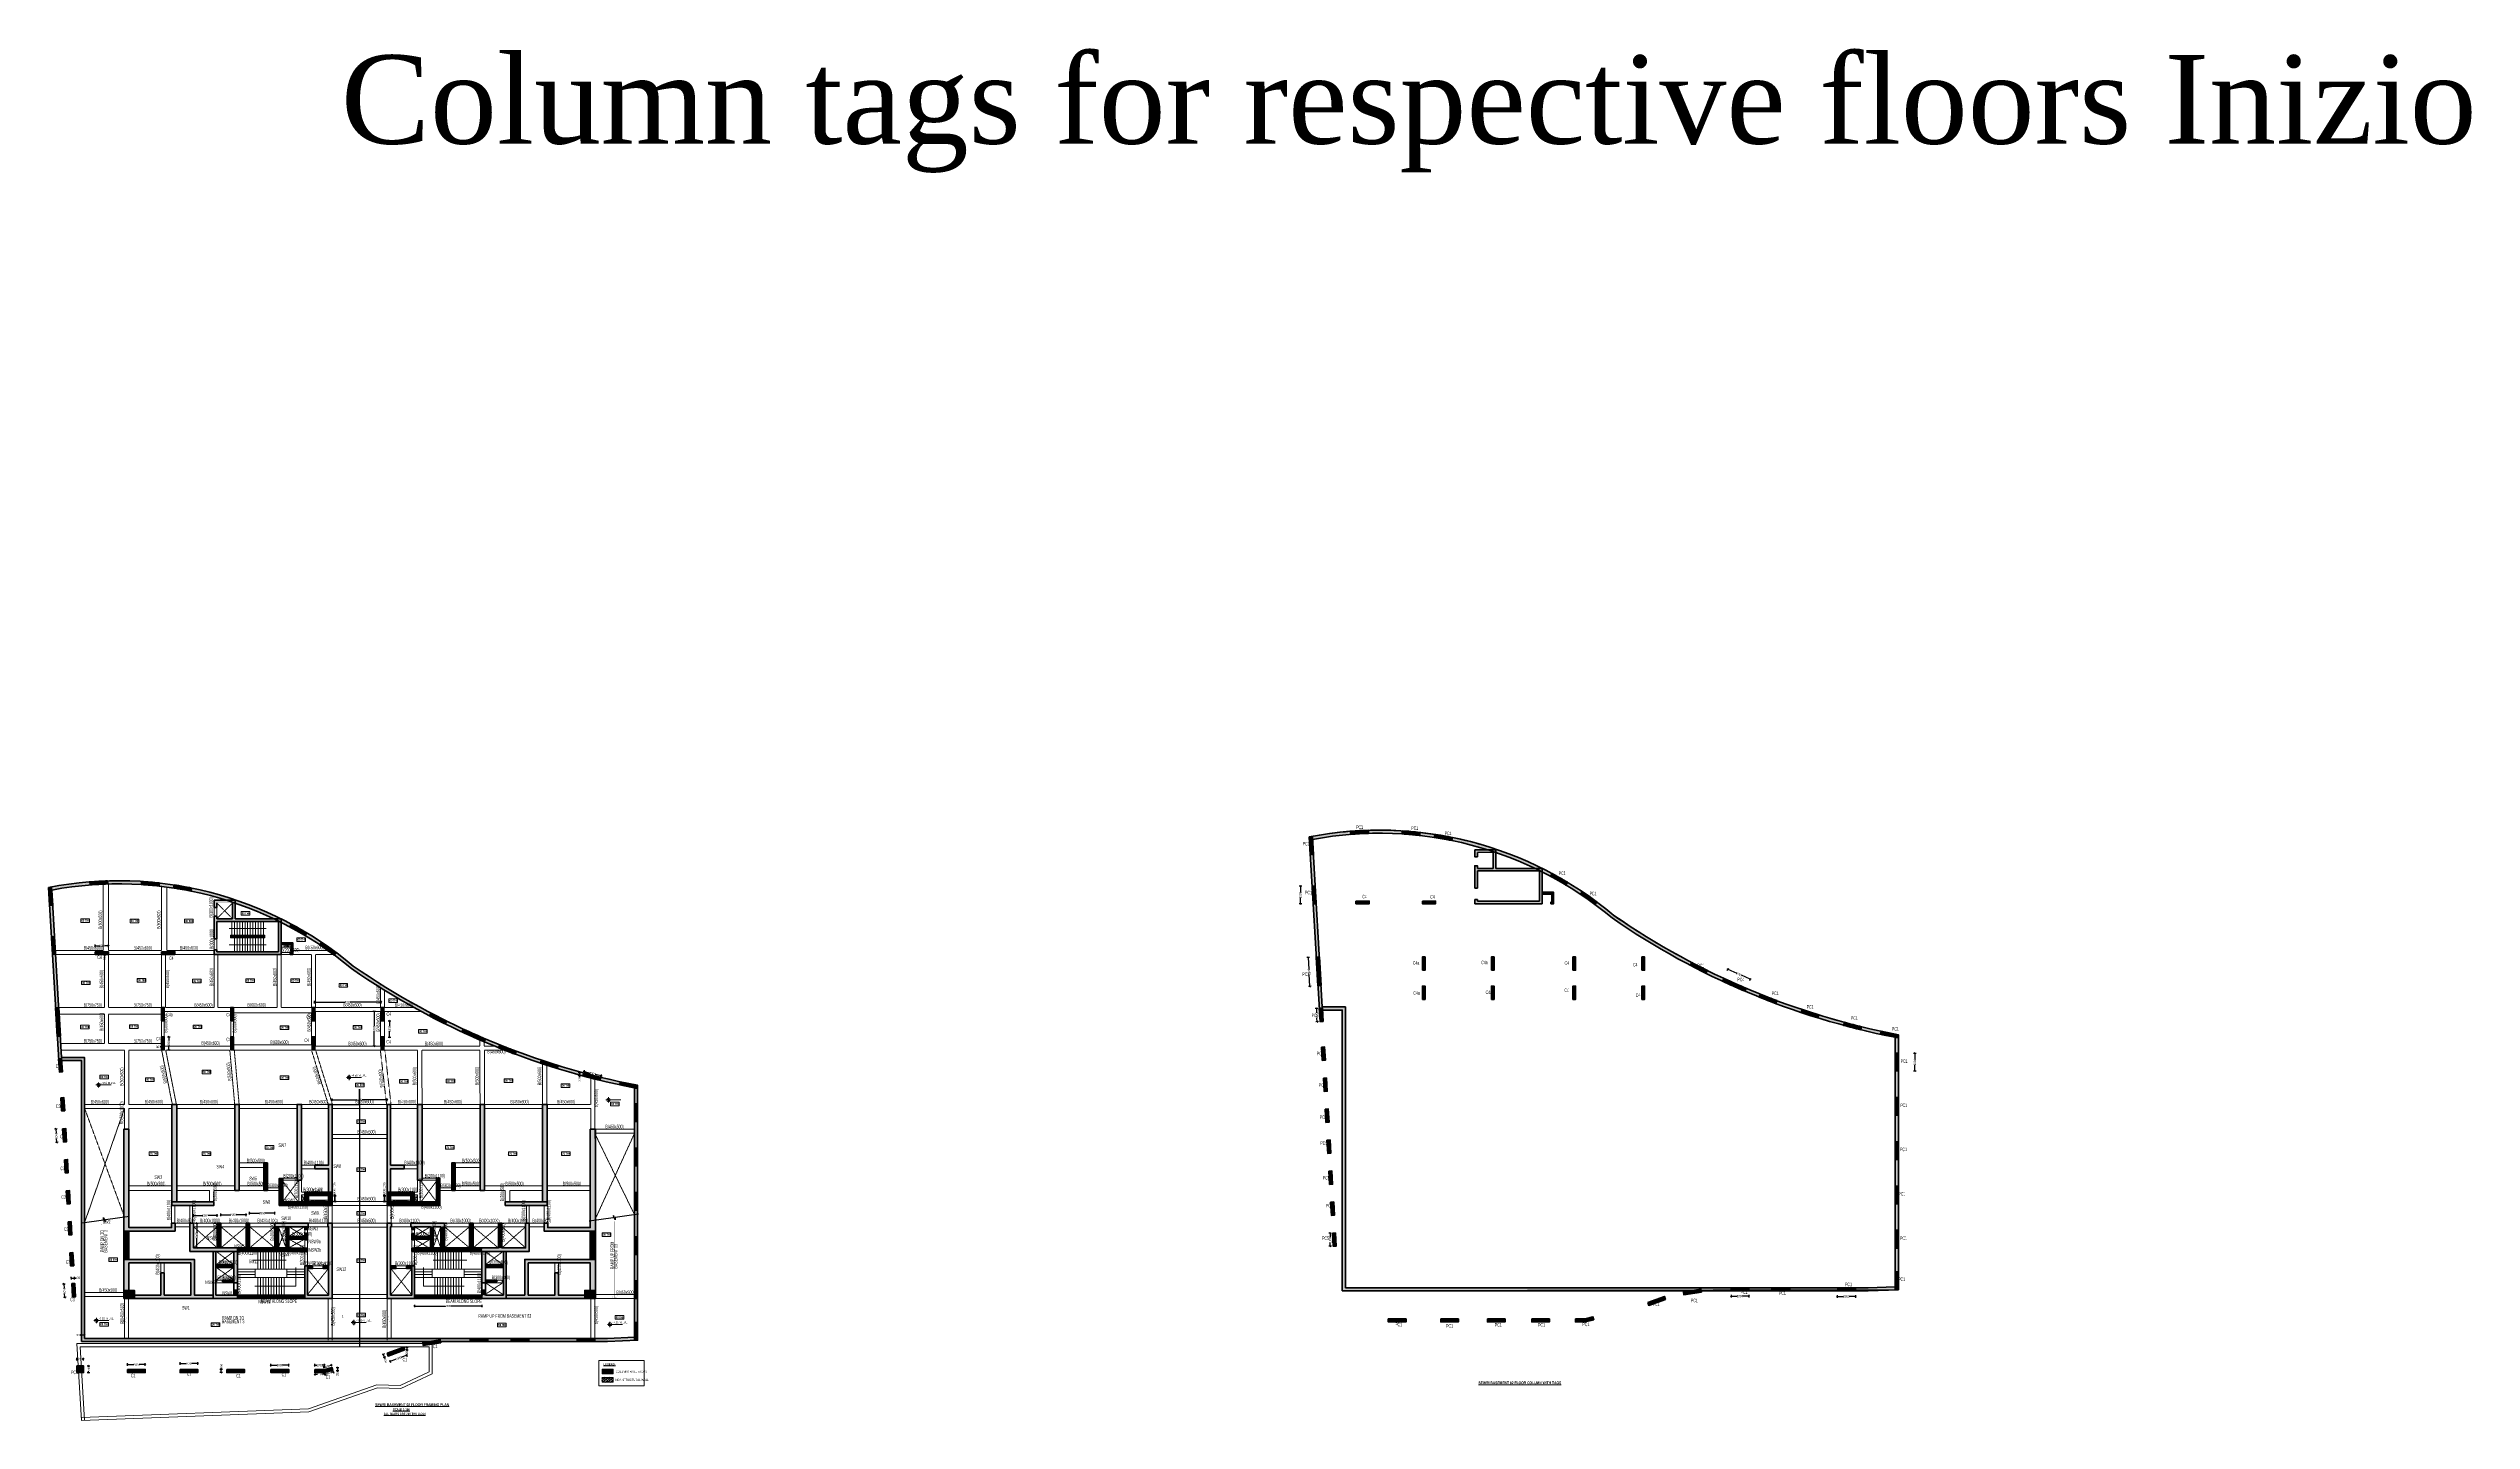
# Model space of a CAD drawing. Header units: millimetres. Extents: x 1111 to 274742, y 1014 to 155947.
import ezdxf

# ---------------------------------------------------------------- set-up
doc = ezdxf.new("R2010")
doc.units = ezdxf.units.MM
doc.linetypes.add('HIDDEN', pattern=[0.375, 0.25, -0.125])
doc.linetypes.add('HIDDEN2', pattern=[0.1875, 0.125, -0.0625])
for name, color, linetype, lineweight in [('A-ANNO-DIMS', 8, 'Continuous', 15), ('A-DETL-MISC', 35, 'Continuous', 15), ('A-FLOR-IDEN', 11, 'Continuous', 9), ('A-HIDD-ABVE', 8, 'HIDDEN', 20), ('A-HIDD-BELW', 8, 'HIDDEN2', 20), ('G-____-____-DIMS', 7, 'Continuous', 9), ('G-____-____-TEXT', 6, 'Continuous', 9), ('G-ANNO-TEXT', 231, 'Continuous', 9), ('S-BEAM', 7, 'Continuous', 18), ('S-BEAM-IDEN', 2, 'Continuous', 9), ('S-COL HATCH', 9, 'Continuous', 0), ('S-COLS', 5, 'Continuous', 35)]:
    doc.layers.add(name, color=color, linetype=linetype, lineweight=lineweight)
doc.layers.add('changes', color=7, linetype='Continuous')
doc.layers.add('SUNK SLAB', color=8, linetype='Continuous')
doc.styles.add('Dim.s & Anno.(Misc.)', font='ARIALN.TTF')
doc.styles.add('SOBHA', font='swisscl.ttf')
doc.styles.get("Standard").update_dxf_attribs({"font": 'arial.ttf'})
doc.styles.add('Swis721 LtCn BT', font='swisscl.ttf', dxfattribs={"width": 0.9, "height": 233.3551617873649})
doc.styles.add('Swis721 LtCn BT_1', font='swisscl.ttf', dxfattribs={"height": 239.9999999999999})
doc.styles.add('Swis721 LtCn BT_2', font='swisscl.ttf', dxfattribs={"height": 244.9922958397534})
doc.styles.add('Swis721 LtCn BT_B', font='', dxfattribs={"width": 0.9, "height": 246.9183359013865})
doc.styles.get('Swis721 LtCn BT_B').set_extended_font_data('Swis721 LtCn BT', bold=True)
doc.dimstyles.new('A-GFC-100', dxfattribs={"dimscale": 100, "dimtxt": 1.75, "dimasz": 1.5, "dimexe": 1.5, "dimexo": 0, "dimgap": 1, "dimtad": 1, "dimdsep": 46, "dimtxsty": 'Dim.s & Anno.(Misc.)', "dimblk": 'ARCHTICK', "dimcen": 0, "dimdle": 1.5, "dimclrd": 256, "dimclre": 8, "dimclrt": 6, "dimazin": 2, "dimtfac": 1, "dimtix": 1, "dimtmove": 2, "dimatfit": 3, "dimfxl": 1, "dimtolj": 1, "dimlwd": -1, "dimlwe": 9, "dimarcsym": 0})
doc.dimstyles.new('S-100', dxfattribs={"dimscale": 100, "dimtxt": 2.5, "dimasz": 1.5, "dimexe": 1.5, "dimexo": 1.5, "dimgap": 0.1, "dimtad": 0, "dimdec": 0, "dimrnd": 0.0005, "dimzin": 0, "dimdsep": 46, "dimtxsty": 'SOBHA', "dimblk": 'OBLIQUE', "dimcen": 0.09, "dimclrd": 8, "dimclre": 8, "dimclrt": 6, "dimadec": 0, "dimazin": 0, "dimtfac": 1, "dimtdec": 0, "dimtofl": 0, "dimtmove": 0, "dimatfit": 3, "dimfxl": 1.5, "dimfxlon": 1, "dimtolj": 1, "dimtzin": 0, "dimlwd": -1, "dimlwe": -1, "dimarcsym": 0})
pattern_1 = [(45, (-31966103.1804494, 21022167.40844137), (0, 113.1370849898476), [240, -80]), (135, (-31966046.6119069, 21022223.97698387), (8.9e-15, 113.1370849898476), [240, -80])]
pattern_2 = [(45, (-31794446.85298591, 20735559.74809882), (0, 169.7056274847714), [360, -120]), (135, (-31794362.00017216, 20735644.60091257), (1.33e-14, 169.7056274847714), [360, -120])]
pattern_3 = [(45, (-31794446.85298591, 20683630.74809882), (0, 169.7056274847714), [360, -120]), (135, (-31794362.00017216, 20683715.60091257), (1.33e-14, 169.7056274847714), [360, -120])]
pattern_4 = [(45, (-31794446.85419369, 20735559.7480981), (0, 113.1370849898476), [240, -80]), (135, (-31794390.28565119, 20735616.3166406), (8.9e-15, 113.1370849898476), [240, -80])]
pattern_5 = [(45, (-31956482.04026606, 21036194.7431626), (0, 113.1370849898476), [240, -80]), (135, (-31956425.47172356, 21036251.3117051), (8.9e-15, 113.1370849898476), [240, -80])]
pattern_6 = [(45, (-31784825.71280256, 20749587.08282004), (0, 169.7056274847714), [360, -120]), (135, (-31784740.85998881, 20749671.93563379), (1.33e-14, 169.7056274847714), [360, -120])]
pattern_7 = [(45, (-31784825.71280256, 20697658.08282004), (0, 169.7056274847714), [360, -120]), (135, (-31784740.85998881, 20697742.93563379), (1.33e-14, 169.7056274847714), [360, -120])]
pattern_8 = [(45, (-31784825.71401035, 20749587.08281933), (0, 113.1370849898476), [240, -80]), (135, (-31784769.14546785, 20749643.65136183), (8.9e-15, 113.1370849898476), [240, -80])]

# ---------------------------------------------------------------- blocks, each defined once
blk = doc.blocks.new('_ARCHTICK')
at = {"color": 0, "linetype": 'ByBlock', "const_width": 0.15}
blk.add_lwpolyline([(-0.5, -0.5), (0.5, 0.5)], dxfattribs=at)
blk = doc.blocks.new('A$C31bf04c8')
at = {"layer": 'S-COL HATCH', "transparency": 33554687}
h = blk.add_hatch(color=256, dxfattribs=at)
h.dxf.hatch_style = 1
edge = h.paths.add_edge_path()
edge.add_line((-12645.22190790623, -10575.19985628128), (46759.53647775203, -10575.19985628128))
edge.add_line((46759.53647775203, -10575.19985628128), (50154.77851886302, -10425.00601053238))
edge.add_line((50154.77851886302, -10425.00601053238), (50154.77851886302, 18362.28214049339))
edge.add_arc((65982.97857690603, 101150.6081447527), 84287.8332837242, 235.3318360843077, 259.1763076908551, ccw=False)
edge.add_arc((-8446.611141368747, 268.2098512127995), 41199.68046838963, 49.9961516128636, 101.0852321286915)
edge.add_line((-16368.03390341252, 40699.19712734222), (-15227.48269014805, 21150.0005850792))
edge.add_line((-15227.48269014805, 21150.0005850792), (-12645.22190790623, 21150.00058484077))
edge.add_line((-12645.22190790623, 21150.00058484077), (-12645.22190790623, -10575.19985628128))
edge = h.paths.add_edge_path(flags=16)
edge.add_line((-12295.22190838307, -10225.19985580444), (46751.79886502772, -10225.19985580444))
edge.add_line((46751.79886502772, -10225.19985580444), (49804.77851838618, -10090.14652299881))
edge.add_line((49804.77851838618, -10090.14652299881), (49804.77851838618, 18073.36296987534))
edge.add_arc((65982.9785742499, 101150.6081398986), 84637.83327854906, 235.3207608542366, 258.9803174311657, ccw=False)
edge.add_arc((-8446.611140910538, 268.2098531685769), 40849.68046623029, 49.97334944151059, 100.6567920093794)
edge.add_line((-16000.76089220494, 40413.33677697181), (-14897.30743341893, 21500.00058507919))
edge.add_line((-14897.30743341893, 21500.00058507919), (-12295.22190838307, 21500.00058460236))
edge.add_line((-12295.22190838307, 21500.00058460236), (-12295.22190838307, -10225.19985580444))
h = blk.add_hatch(color=256, dxfattribs=at)
h.dxf.hatch_style = 1
h.paths.add_polyline_path([(-9680.507208030673, 41099.25634849444), (-9699.67745225504, 41448.83023893833, 0.011850094801779), (-11696.67691299319, 41339.31694778055), (-11677.5066617839, 40989.74305733666, -0.0119492284188127)])
h = blk.add_hatch(color=256, dxfattribs=at)
h.dxf.hatch_style = 1
h.paths.add_polyline_path([(-3886.379517793655, 40862.68513311073), (-3886.37951593101, 41214.73544520885, 0.0118917816617123), (-5886.37951593101, 41382.61749047413), (-5886.37951593101, 41031.98205364495, -0.0119919745653029)])
h = blk.add_hatch(color=256, dxfattribs=at)
h.dxf.hatch_style = 1
h.paths.add_polyline_path([(-16018.62856588885, 40719.59102217108), (-16368.03440779075, 40699.20577195286), (-16251.54726236686, 38702.60096753762), (-15902.14142139628, 38722.9862177521)])
h = blk.add_hatch(color=256, dxfattribs=at)
h.dxf.hatch_style = 1
h.paths.add_polyline_path([(-282.2607116214931, 40293.69900645315), (-212.526349119842, 40636.68168668821, 0.0118113912016586), (-2181.819570951164, 40988.96906228736), (-2251.632284607739, 40645.60098743066, -0.0119099033513172)])
h = blk.add_hatch(color=256, dxfattribs=at)
h.dxf.hatch_style = 1
h.paths.add_polyline_path([(3425.353111915291, 39251.15887107328), (2314.552913472057, 39251.15887107328), (2314.552825734019, 38451.158669848), (2614.552662178874, 38451.158669848), (2614.552662178874, 38951.15887107328), (3425.353111915291, 38951.15887107328)], flags=17)
h.paths.add_polyline_path([(3725.35311191529, 39251.15887107328), (3425.353111915291, 39251.15887107328), (3425.353111915291, 38951.15887107328), (3725.35311191529, 38951.15887107328)], flags=17)
h.paths.add_polyline_path([(3763.891615465283, 39251.15887107328), (3725.35311191529, 39251.15887107328), (3725.35311191529, 38951.15887107328), (4414.552661702037, 38951.15887107328), (4414.552661702037, 37151.158669848), (2614.552662178874, 37151.158669848), (2614.552662178874, 37451.158669848), (2314.552741810679, 37451.158669848), (2314.552636906505, 34901.158669848), (2614.552661702037, 34901.158669848), (2614.552661702037, 36851.158669848), (9455.692081548274, 36851.158669848), (9455.692081548274, 37151.158669848), (9141.078686054794, 37151.158669848), (9136.835278585553, 37141.03068506718, 0.0001403111666475), (9115.549892831594, 37151.158669848), (4714.552661702037, 37151.158669848), (4714.552661702037, 39251.15887107328), (4610.311843480914, 39251.15887107328), (4539.36850810796, 38999.99560028687, 0.0048521537077584)])
h.paths.add_polyline_path([(9914.552662655711, 37151.158669848), (9455.692081548274, 37151.158669848), (9455.692081548274, 36851.158669848), (9614.552662178876, 36851.158669848), (9614.552662178876, 33451.15866960958), (9455.692081548274, 33451.15866960958), (9455.692081548274, 33151.15866960958), (9914.552662655711, 33151.15866960958)])
h.paths.add_polyline_path([(9455.692081548274, 33451.15866960958), (2614.552661702037, 33451.15866960958), (2614.552661702037, 33651.158669848), (2314.552662178874, 33651.158669848), (2314.552662178874, 33151.15866960958), (9455.692081548274, 33151.15866960958)])
h = blk.add_hatch(color=256, dxfattribs=at)
h.dxf.hatch_style = 1
h.paths.add_polyline_path([(11045.06363138184, 36565.69092820213), (10879.2401247248, 36257.46606785432, -0.0119099194119703), (12617.95104505121, 35267.9436985068), (12783.961324092, 35576.51572230086, 0.011811406777988)])
h = blk.add_hatch(color=256, dxfattribs=at)
h.dxf.hatch_style = 1
h.paths.add_polyline_path([(-15694.00020724535, 35156.51154147834), (-16043.40604635328, 35136.12629126385), (-15926.91890232637, 33139.5214866139), (-15577.51306321844, 33159.90673683211)])
h = blk.add_hatch(color=256, dxfattribs=at)
h.dxf.hatch_style = 1
h.paths.add_polyline_path([(-11101.74020648375, 33451.15858155862), (-11101.74020555243, 33151.15858174488), (-9601.740205552429, 33151.15858663246), (-9601.740206483752, 33451.15858574584)])
h = blk.add_hatch(color=256, dxfattribs=at)
h.dxf.hatch_style = 1
h.paths.add_polyline_path([(-3599.794399350882, 33451.15860553831), (-3599.79439841956, 33151.1586064212), (-2099.794398419559, 33151.15860944986), (-2099.794399350882, 33451.15860949829)])
h = blk.add_hatch(color=256, dxfattribs=at)
h.dxf.hatch_style = 1
h.paths.add_polyline_path([(11224.5519891493, 34450.01884901524), (9914.55266494304, 34449.99286655709), (9914.555183216931, 34249.98979169875), (11024.55202298984, 34250.01180731505), (11024.58985687792, 33349.99286634475), (10924.57314150035, 33350.01290975884), (10924.57708794996, 33151.1586724706), (11224.57777387276, 33149.98890175298), (11224.55198914557, 33349.99286634848)])
h = blk.add_hatch(color=256, dxfattribs=at)
h.dxf.hatch_style = 1
h.paths.add_polyline_path([(14461.53178168461, 34512.18325436115), (14266.69796415418, 34221.42599554732, -0.0119099194350363), (15901.64477842674, 33068.50834618509), (16096.69803826883, 33359.5930983685, 0.0118114067623344)])
h = blk.add_hatch(color=256, dxfattribs=at)
h.dxf.hatch_style = 1
h.paths.add_polyline_path([(-15227.36483162269, 27149.97082721069), (-15576.77067259326, 27129.58557769284), (-15387.47906606272, 23885.10276979953), (-15038.07322509214, 23905.48802024871)])
h = blk.add_hatch(color=256, dxfattribs=at)
h.dxf.hatch_style = 1
h.paths.add_polyline_path([(-3599.79426477477, 25651.16528400406), (-3299.794264495373, 25651.16528400406), (-3299.794264495373, 27151.16528400406), (-3599.79426477477, 27151.16528400406)])
h = blk.add_hatch(color=256, dxfattribs=at)
h.dxf.hatch_style = 1
h.paths.add_polyline_path([(-3599.794376533479, 25651.1652164869), (-3299.794378116728, 25651.16521741822), (-3299.794382307679, 27151.16521741822), (-3599.794380258769, 27151.1652164869)])
h = blk.add_hatch(color=256, dxfattribs=at)
h.dxf.hatch_style = 1
h.paths.add_polyline_path([(4200.205734573304, 25651.16528400406), (4500.205732524395, 25651.16528400406), (4500.205732524395, 27151.16528400406), (4200.205734573304, 27151.16528400406)])
h = blk.add_hatch(color=256, dxfattribs=at)
h.dxf.hatch_style = 1
h.paths.add_polyline_path([(4200.20562095195, 25651.16523743793), (4500.205622628331, 25651.16523836926), (4500.205618903041, 27151.16523836926), (4200.205616760999, 27151.16523743793)])
h = blk.add_hatch(color=256, dxfattribs=at)
h.dxf.hatch_style = 1
h.paths.add_polyline_path([(13400.20573429391, 25651.16528400406), (13700.20573410764, 25651.16528400406), (13700.20573410764, 27151.16528400406), (13400.20573429391, 27151.16528400406)])
h = blk.add_hatch(color=256, dxfattribs=at)
h.dxf.hatch_style = 1
h.paths.add_polyline_path([(13400.2056225352, 25651.16526235267), (13700.20562095195, 25651.16526305303), (13700.205616761, 27151.16526305303), (13400.20561880991, 27151.16526235267)])
h = blk.add_hatch(color=256, dxfattribs=at)
h.dxf.hatch_style = 1
h.paths.add_polyline_path([(21200.20573457331, 25651.16528400406), (21500.2057325244, 25651.16528400406), (21500.2057325244, 27151.16528400406), (21200.20573457331, 27151.16528400406)])
h = blk.add_hatch(color=256, dxfattribs=at)
h.dxf.hatch_style = 1
h.paths.add_polyline_path([(21200.20562095195, 25651.16528330743), (21500.20562262833, 25651.16528400406), (21500.20561890304, 27151.16528400406), (21200.205616761, 27151.16528330743)])
h = blk.add_hatch(color=256, dxfattribs=at)
h.dxf.hatch_style = 1
h.paths.add_polyline_path([(28420.13920155913, 25305.90619404986), (28601.82631585375, 25606.50681078061, -0.0060300541328902), (26815.31954800338, 26517.1875420697), (26633.94796350226, 26217.10894830898, 0.0060046413283246)])
h = blk.add_hatch(color=256, dxfattribs=at)
h.dxf.hatch_style = 1
h.paths.add_polyline_path([(30444.46339140087, 24721.45040088892), (30296.34775915742, 24404.33521421999, 0.0043087043167823), (32836.48160387203, 23273.42063678801), (32984.64532437176, 23590.63881636783, -0.0043268481438015)])
h = blk.add_hatch(color=256, dxfattribs=at)
h.dxf.hatch_style = 1
h.paths.add_polyline_path([(-3599.794266171754, 22351.17461953685), (-3299.794266358019, 22351.17461953685), (-3299.794266358019, 23851.17461953685), (-3599.794266171754, 23851.17461953685)])
h = blk.add_hatch(color=256, dxfattribs=at)
h.dxf.hatch_style = 1
h.paths.add_polyline_path([(-3599.794370945544, 22351.17455201596), (-3299.794368803502, 22351.17455294728), (-3299.794372994453, 23851.17455294728), (-3599.794374670834, 23851.17455201596)])
h = blk.add_hatch(color=256, dxfattribs=at)
h.dxf.hatch_style = 1
h.paths.add_polyline_path([(4200.205732710659, 22351.17461953685), (4500.205731127411, 22351.17461953685), (4500.205731127411, 23851.17461953685), (4200.205732710659, 23851.17461953685)])
h = blk.add_hatch(color=256, dxfattribs=at)
h.dxf.hatch_style = 1
h.paths.add_polyline_path([(4200.205630265176, 22351.17457297072), (4500.205628681928, 22351.17457390204), (4500.20562588796, 23851.17457390204), (4200.205626074224, 23851.17457297072)])
h = blk.add_hatch(color=256, dxfattribs=at)
h.dxf.hatch_style = 1
h.paths.add_polyline_path([(13400.20573289692, 22351.17461953685), (13700.20573271066, 22351.17461953685), (13700.20573271066, 23851.17461953685), (13400.20573289692, 23851.17461953685)])
h = blk.add_hatch(color=256, dxfattribs=at)
h.dxf.hatch_style = 1
h.paths.add_polyline_path([(13400.20562812313, 22351.1745983474), (13700.20562979951, 22351.17459858209), (13700.20562607422, 23851.17459858209), (13400.2056248635, 23851.1745983474)])
h = blk.add_hatch(color=256, dxfattribs=at)
h.dxf.hatch_style = 1
h.paths.add_polyline_path([(21200.20573271066, 22351.17461953685), (21500.20573112741, 22351.17461953685), (21500.20573112741, 23851.17461953685), (21200.20573271066, 23851.17461953685)])
h = blk.add_hatch(color=256, dxfattribs=at)
h.dxf.hatch_style = 1
h.paths.add_polyline_path([(21200.20563026518, 22351.17461883649), (21500.20562868193, 22351.17461953685), (21500.20562588796, 23851.17461953685), (21200.20562607423, 23851.17461883649)])
h = blk.add_hatch(color=256, dxfattribs=at)
h.dxf.hatch_style = 1
h.paths.add_polyline_path([(36309.7524298653, 21881.72621195018), (36441.37668698281, 22209.28438184038, -0.0060148017713095), (34576.22656182572, 22931.67414105311), (34444.98130914941, 22605.0591201894, 0.006030345616494)])
h = blk.add_hatch(color=256, dxfattribs=at)
h.dxf.hatch_style = 1
h.paths.add_polyline_path([(-15238.98340471461, 21348.21740726382), (-15151.61804983765, 19850.76380383596), (-14802.21220747009, 19871.14905335381), (-14889.57756374404, 21368.60265678167)])
h = blk.add_hatch(color=256, dxfattribs=at)
h.dxf.hatch_style = 1
h.paths.add_polyline_path([(41069.59452968091, 20258.57727995887), (41181.79505573586, 20594.16746113077, -0.0060147708890324), (39277.29233469814, 21205.28147134558), (39165.15158186108, 20869.87012461201, 0.0060303457567743)])
h = blk.add_hatch(color=256, dxfattribs=at)
h.dxf.hatch_style = 1
h.paths.add_polyline_path([(45906.3900215365, 18925.80282298103), (46001.80741254613, 19265.37358707189, -0.0060158293301337), (44064.28255045786, 19763.36587971449), (43968.71632428839, 19423.26551262289, 0.006031451040052)])
h = blk.add_hatch(color=256, dxfattribs=at)
h.dxf.hatch_style = 1
h.paths.add_polyline_path([(-14983.31658997014, 16966.0548682101), (-14895.95123509317, 15468.60126477852), (-14546.54539365694, 15488.98651429638), (-14633.91074899956, 16986.44011772796)])
h = blk.add_hatch(color=256, dxfattribs=at)
h.dxf.hatch_style = 1
h.paths.add_polyline_path([(48195.26784691587, 18762.7021320723), (48125.19449844583, 18419.78854798898), (50084.70069069042, 18019.36941334233), (50154.77403916046, 18362.28299696371)])
h = blk.add_hatch(color=256, dxfattribs=at)
h.dxf.hatch_style = 1
h.paths.add_polyline_path([(50154.77403869479, 16269.2822600007), (49804.77403860167, 16269.2822600007), (49804.77403860167, 14269.2822600007), (50154.77403869479, 14269.2822600007)])
h = blk.add_hatch(color=256, dxfattribs=at)
h.dxf.hatch_style = 1
h.paths.add_polyline_path([(-14779.11744395643, 13466.0548682101), (-14691.75208768248, 11968.60126477852), (-14342.34624671191, 11988.98651429638), (-14429.71160438284, 13486.44011772796)])
h = blk.add_hatch(color=256, dxfattribs=at)
h.dxf.hatch_style = 1
h.paths.add_polyline_path([(49804.77403860167, 9269.282260000706), (50154.77403869479, 9269.282260000706), (50154.77403869479, 11269.2822600007), (49804.77403860167, 11269.2822600007)])
h = blk.add_hatch(color=256, dxfattribs=at)
h.dxf.hatch_style = 1
h.paths.add_polyline_path([(-14574.91829747706, 9966.054868210107), (-14487.55294213444, 8468.601264778525), (-14138.14710116386, 8488.986514296383), (-14225.51245604083, 9986.440117727965)])
h = blk.add_hatch(color=256, dxfattribs=at)
h.dxf.hatch_style = 1
h.paths.add_polyline_path([(-14370.71915053204, 6466.054868210107), (-14283.35379425809, 4968.601264778524), (-13933.94795328751, 4988.986514296382), (-14021.31331095844, 6486.440117727965)])
h = blk.add_hatch(color=256, dxfattribs=at)
h.dxf.hatch_style = 1
h.paths.add_polyline_path([(50154.77403869479, 6269.282260000705), (49804.77403860167, 6269.282260000705), (49804.77403860167, 4269.282260000705), (50154.77403869479, 4269.282260000705)])
h = blk.add_hatch(color=256, dxfattribs=at)
h.dxf.hatch_style = 1
h.paths.add_polyline_path([(-14166.37169326097, 2963.512794371695), (-14079.006338384, 1466.059190940112), (-13729.6004964821, 1486.44444045797), (-13816.96585229039, 2983.898043889553)])
h = blk.add_hatch(color=256, dxfattribs=at)
h.dxf.hatch_style = 1
h.paths.add_polyline_path([(50154.77403869479, 1269.282260000706), (49804.77403860167, 1269.282260000706), (49804.77403860167, -730.7177399992943), (50154.77403869479, -730.7177399992943)])
h = blk.add_hatch(color=256, dxfattribs=at)
h.dxf.hatch_style = 1
h.paths.add_polyline_path([(-13962.1725467816, -536.4872056283056), (-13874.80719050765, -2033.940809059888), (-13525.40134953707, -2013.55555954203), (-13612.76670720801, -516.1019561104476)])
h = blk.add_hatch(color=256, dxfattribs=at)
h.dxf.hatch_style = 1
h.paths.add_polyline_path([(-13758.12171202525, -4033.945131558925), (-13670.75635481998, -5531.398734986782), (-13321.35051571205, -5511.013485468924), (-13408.71587152034, -4013.559881575406)])
h = blk.add_hatch(color=256, dxfattribs=at)
h.dxf.hatch_style = 1
h.paths.add_polyline_path([(49804.77403860167, -5724.030083488673), (50154.77403916046, -5724.030083488673), (50154.77403916046, -3724.030083488673), (49804.77403860167, -3724.030083488673)])
h = blk.add_hatch(color=256, dxfattribs=at)
h.dxf.hatch_style = 1
h.paths.add_polyline_path([(25885.91601011902, -10678.2072516866), (25941.59233068675, -11023.75051563233), (27916.12526924908, -10705.60011218861), (27860.44894868136, -10360.05684824288)])
h = blk.add_hatch(color=256, dxfattribs=at)
h.dxf.hatch_style = 1
h.paths.add_polyline_path([(31254.68912032992, -10224.03008209169), (31254.68912079558, -10574.03008265048), (33254.68912032992, -10574.03008265048), (33254.68912126124, -10224.03008209169)])
h = blk.add_hatch(color=256, dxfattribs=at)
h.dxf.hatch_style = 1
h.paths.add_polyline_path([(35879.76312229038, -10224.03008209169), (35879.76312275603, -10574.03008265048), (37879.76312229037, -10574.03008265048), (37879.7631232217, -10224.03008209169)])
h = blk.add_hatch(color=256, dxfattribs=at)
h.dxf.hatch_style = 1
h.paths.add_polyline_path([(43314.71465666219, -10224.03008618206), (43314.71465712786, -10574.03008674085), (45314.7146566622, -10574.03008674085), (45314.71465759351, -10224.03008618206)])
h = blk.add_hatch(color=256, dxfattribs=at)
h.dxf.hatch_style = 1
h.paths.add_polyline_path([(49804.77467297017, -10420.82390606031), (50154.77467352897, -10420.82390606031), (50154.77467352897, -8420.823906060308), (49804.77467297017, -8420.823906060308)])
h = blk.add_hatch(color=256, dxfattribs=at)
h.dxf.hatch_style = 1
h.paths.add_polyline_path([(15746.63315463811, -13822.3172272034), (15654.35713211447, -13484.67246134579), (14778.52968200296, -13724.03015835955), (13686.19207468629, -13724.03015835955), (13686.19207468629, -14074.03015835956), (14825.4948371239, -14074.03015835956)])
h = blk.add_hatch(color=256, dxfattribs=at)
h.dxf.hatch_style = 1
h.paths.add_polyline_path([(23854.50072690472, -11522.18230415508), (23735.33019573986, -11193.09510591253), (21854.77660979703, -11874.08961050585), (21973.94714096188, -12203.17680875584)])
h = blk.add_hatch(color=256, dxfattribs=at)
h.dxf.hatch_style = 1
h.paths.add_polyline_path([(-5445.635634809733, -14074.03015821799), (-5445.635634809733, -13724.03015835955), (-7445.635634809733, -13724.03015835955), (-7445.635634809733, -14074.03015821799)])
h = blk.add_hatch(color=256, dxfattribs=at)
h.dxf.hatch_style = 1
h.paths.add_polyline_path([(478.4713700190186, -14074.03015821799), (478.4713700190186, -13724.03015835955), (-1521.528629980981, -13724.03015835955), (-1521.528629980981, -14074.03015821799)])
h = blk.add_hatch(color=256, dxfattribs=at)
h.dxf.hatch_style = 1
h.paths.add_polyline_path([(5745.245840776711, -14074.03015821799), (5745.245840776711, -13724.03015835955), (3745.245840776712, -13724.03015835955), (3745.245840776712, -14074.03015821799)])
h = blk.add_hatch(color=256, dxfattribs=at)
h.dxf.hatch_style = 1
h.paths.add_polyline_path([(10745.24584078043, -14074.03015821799), (10745.24584078043, -13724.03015835955), (8745.245840780437, -13724.03015835955), (8745.245840780437, -14074.03015821799)])
at = {"layer": 'S-COLS'}
for p, q in [((4714.552661702037, 39251.15887107328, 5.387693649e-07), (2314.552913472057, 39251.15887107328, 3.290228189e-07)), ((4414.552661702037, 37151.158669848, 2.090836027e-07), (4414.552661702037, 38951.15887107328, 5.387693649e-07)), ((4714.552661702037, 37151.158669848, 2.090836027e-07), (4714.552661702037, 39251.15887107328, 5.387693649e-07)), ((4414.552661702037, 37151.158669848, 2.090836027e-07), (2614.552662178874, 37151.158669848)), ((2614.552661702037, 36851.158669848), (9614.552662178876, 36851.158669848)), ((2614.552661702037, 34901.158669848), (2614.552661702037, 36851.158669848)), ((9914.552662655711, 37151.158669848), (4714.552661702037, 37151.158669848, 2.090836027e-07)), ((9614.552662178876, 36851.158669848), (9614.552662178876, 33451.15866960958)), ((9914.552662655711, 33151.15866960958), (9914.552662655711, 37151.158669848)), ((2314.552662178874, 34901.158669848), (2614.552661702037, 34901.158669848)), ((2314.552662178874, 33651.158669848), (2314.552662178874, 33151.15866960958)), ((2614.552661702037, 33651.158669848), (2314.552662178874, 33651.158669848)), ((2314.552662178874, 33151.15866960958), (9914.552662655711, 33151.15866960958)), ((2614.552661702037, 33451.15866960958), (2614.552661702037, 33651.158669848)), ((9614.552662178876, 33451.15866960958), (2614.552661702037, 33451.15866960958))]:
    blk.add_line(p, q, dxfattribs=at)
at = {"layer": 'S-COLS', "elevation": -6.406737e-10}
blk.add_lwpolyline([(-12645.22190790623, -10575.19985628128), (46759.53647775203, -10575.19985628128), (50154.77851886302, -10425.00601053238), (50154.77851886302, 18362.28214049339, -0.104418166803797), (18038.15277118236, 31827.21730065346, 0.2266855225477514), (-16368.03390341252, 40699.19712734222), (-15227.48269014805, 21150.0005850792), (-12645.22190790623, 21150.00058484077)], format="xyb", close=True, dxfattribs=at)
at = {"layer": 'S-COLS'}
blk.add_lwpolyline([(-12295.22190838307, -10225.19985580444), (46751.79886502772, -10225.19985580444), (49804.77851838618, -10090.14652299881), (49804.77851838618, 18073.36296987534, -0.1036025941680122), (17825.60995406657, 31548.66370105744, 0.2248253873117498), (-16000.76089220494, 40413.33677697181), (-14897.30743341893, 21500.00058507919), (-12295.22190838307, 21500.00058460236)], format="xyb", close=True, dxfattribs=at)
for points, elevation in [([(-9699.67745225504, 41448.83023893833, 0.011850094801779), (-11696.67691299319, 41339.31694778055), (-11677.5066617839, 40989.74305733666, -0.0119492284188127), (-9680.507208030673, 41099.25634849444), (-9699.67745225504, 41448.83023893833)], -4.87149e-10), ([(-5886.379504289478, 41382.61748977377, -0.0118917815926114), (-3886.37951593101, 41214.73544520885), (-3886.379517793655, 40862.68513311073, 0.0119919745653029), (-5886.37951593101, 41031.98205364495), (-5886.37951593101, 41382.61749024317)], -6.406737e-10), ([(-282.2607115395367, 40293.69900684804), (-212.526349119842, 40636.68168668821, 0.0118113912016587), (-2181.819570951164, 40988.96906228736), (-2251.632284607739, 40645.60098743066, -0.0119099032839088), (-282.2607227154076, 40293.69900871068)], -4.87149e-10), ([(12783.96132705361, 35576.51572052017, 0.011811406798394), (11045.06363138184, 36565.69092820213), (10879.2401247248, 36257.46606785432, -0.0119099194119703), (12617.95104505121, 35267.9436985068), (12783.96132425964, 35576.51572261378)], -4.87149e-10), ([(14461.5317815803, 34512.18325420469), (14266.69796415418, 34221.42599554732, -0.0119099194350363), (15901.64477842674, 33068.50834618509), (16096.69803826883, 33359.5930983685, 0.0118114067829311), (14461.53177878633, 34512.18325630203)], -4.87149e-10), ([(26633.94795089588, 26217.10895493254, 0.0060046413709705), (28420.13920155913, 25305.90619404986), (28601.82631585375, 25606.50681078061, -0.0060300541328902), (26815.31954800338, 26517.1875420697), (26633.94796300307, 26217.10894748196)], -4.87149e-10), ([(30296.34775881097, 24404.33521347493), (30444.46339140087, 24721.45040088892, 0.0043268481438015), (32984.64532437176, 23590.63881636783), (32836.48160387203, 23273.42063678801, -0.0043087043340257), (30296.34774903208, 24404.3352188319)], -4.87149e-10), ([(36441.37667029351, 22209.28438807651, -0.0060148017177295), (34576.22656182572, 22931.67414105311), (34444.98130914941, 22605.0591201894, 0.006030345616494), (36309.7524298653, 21881.72621195018), (36441.37668705732, 22209.28438202292)], -4.87149e-10), ([(39165.15159862116, 20869.87011900917, 0.0060303457034982), (41069.59452968091, 20258.57727995887), (41181.79505573586, 20594.16746113077, -0.0060147708890324), (39277.29233469814, 21205.28147134558), (39165.15158185736, 20869.8701245971)], -4.87149e-10), ([(46001.80739581585, 19265.37359115854, -0.0060158292783498), (44064.28255045786, 19763.36587971449), (43968.71632428839, 19423.26551262289, 0.006031451040052), (45906.3900215365, 18925.80282298103), (46001.80741257966, 19265.37358719855)], -4.87149e-10)]:
    blk.add_lwpolyline(points, format="xyb", dxfattribs=dict(at, elevation=elevation))
for points, elevation in [([(-16368.03440779075, 40699.20577195286), (-16018.62856588885, 40719.59102217108), (-15902.14142139628, 38722.9862177521), (-16251.54726236686, 38702.60096753762)], -4.87149e-10), ([(-16043.40604635328, 35136.12629126385), (-15694.00020724535, 35156.51154147834), (-15577.51306321844, 33159.90673683211), (-15926.91890232637, 33139.5214866139)], -4.87149e-10), ([(-11101.74020648375, 33451.15858155862), (-11101.74020555243, 33151.15858174488), (-9601.740205552429, 33151.15858663246), (-9601.740206483752, 33451.15858574584)], -4.87149e-10), ([(-3599.794399350882, 33451.15860553831), (-3599.79439841956, 33151.1586064212), (-2099.794398419559, 33151.15860944986), (-2099.794399350882, 33451.15860949829)], -4.87149e-10), ([(-15576.77067259326, 27129.58557769284), (-15227.36483162269, 27149.97082721069), (-15038.07322509214, 23905.48802024871), (-15387.47906606272, 23885.10276979953)], -4.083295e-10), ([(-3599.79426477477, 25651.16528400406), (-3299.794264495373, 25651.16528400406), (-3299.794264495373, 27151.16528400406), (-3599.79426477477, 27151.16528400406)], -4.87149e-10), ([(-3599.794376533479, 25651.1652164869), (-3299.794378116728, 25651.16521741822), (-3299.794382307679, 27151.16521741822), (-3599.794380258769, 27151.1652164869)], -4.87149e-10), ([(4200.205734573304, 25651.16528400406), (4500.205732524395, 25651.16528400406), (4500.205732524395, 27151.16528400406), (4200.205734573304, 27151.16528400406)], -4.87149e-10), ([(4200.20562095195, 25651.16523743793), (4500.205622628331, 25651.16523836926), (4500.205618903041, 27151.16523836926), (4200.205616760999, 27151.16523743793)], -4.87149e-10), ([(13400.20573429391, 25651.16528400406), (13700.20573410764, 25651.16528400406), (13700.20573410764, 27151.16528400406), (13400.20573429391, 27151.16528400406)], -4.87149e-10), ([(13400.2056225352, 25651.16526235267), (13700.20562095195, 25651.16526305303), (13700.205616761, 27151.16526305303), (13400.20561880991, 27151.16526235267)], -4.87149e-10), ([(21200.20573457331, 25651.16528400406), (21500.2057325244, 25651.16528400406), (21500.2057325244, 27151.16528400406), (21200.20573457331, 27151.16528400406)], -4.87149e-10), ([(21200.20562095195, 25651.16528330743), (21500.20562262833, 25651.16528400406), (21500.20561890304, 27151.16528400406), (21200.205616761, 27151.16528330743)], -4.87149e-10), ([(-3599.794266171754, 22351.17461953685), (-3299.794266358019, 22351.17461953685), (-3299.794266358019, 23851.17461953685), (-3599.794266171754, 23851.17461953685)], -4.87149e-10), ([(-3599.794370945544, 22351.17455201596), (-3299.794368803502, 22351.17455294728), (-3299.794372994453, 23851.17455294728), (-3599.794374670834, 23851.17455201596)], -4.87149e-10), ([(4200.205732710659, 22351.17461953685), (4500.205731127411, 22351.17461953685), (4500.205731127411, 23851.17461953685), (4200.205732710659, 23851.17461953685)], -4.87149e-10), ([(4200.205630265176, 22351.17457297072), (4500.205628681928, 22351.17457390204), (4500.20562588796, 23851.17457390204), (4200.205626074224, 23851.17457297072)], -4.87149e-10), ([(13400.20573289692, 22351.17461953685), (13700.20573271066, 22351.17461953685), (13700.20573271066, 23851.17461953685), (13400.20573289692, 23851.17461953685)], -4.87149e-10), ([(13400.20562812313, 22351.1745983474), (13700.20562979951, 22351.17459858209), (13700.20562607422, 23851.17459858209), (13400.2056248635, 23851.1745983474)], -4.87149e-10), ([(21200.20573271066, 22351.17461953685), (21500.20573112741, 22351.17461953685), (21500.20573112741, 23851.17461953685), (21200.20573271066, 23851.17461953685)], -4.87149e-10), ([(21200.20563026518, 22351.17461883649), (21500.20562868193, 22351.17461953685), (21500.20562588796, 23851.17461953685), (21200.20562607423, 23851.17461883649)], -4.87149e-10), ([(-15238.98340471461, 21348.21740726382), (-14889.57756374404, 21368.60265678167), (-14802.21220747009, 19871.14905335381), (-15151.61804983765, 19850.76380383596)], -4.87149e-10), ([(-14983.31658997014, 16966.0548682101), (-14633.91074899956, 16986.44011772796), (-14546.54539365694, 15488.98651429638), (-14895.95123509317, 15468.60126477852)], -4.87149e-10), ([(49804.77403860167, 16269.2822600007), (50154.77403869479, 16269.2822600007), (50154.77403869479, 14269.2822600007), (49804.77403860167, 14269.2822600007)], -4.87149e-10), ([(-14779.11744395643, 13466.0548682101), (-14429.71160438284, 13486.44011772796), (-14342.34624671191, 11988.98651429638), (-14691.75208768248, 11968.60126477852)], -4.87149e-10), ([(49804.77403860167, 11269.2822600007), (50154.77403869479, 11269.2822600007), (50154.77403869479, 9269.282260000706), (49804.77403860167, 9269.282260000706)], -4.87149e-10), ([(-14574.91829747706, 9966.054868210107), (-14225.51245604083, 9986.440117727965), (-14138.14710116386, 8488.986514296383), (-14487.55294213444, 8468.601264778525)], -4.87149e-10), ([(-14370.71915053204, 6466.054868210107), (-14021.31331095844, 6486.440117727965), (-13933.94795328751, 4988.986514296382), (-14283.35379425809, 4968.601264778524)], -4.87149e-10), ([(49804.77403860167, 6269.282260000705), (50154.77403869479, 6269.282260000705), (50154.77403869479, 4269.282260000705), (49804.77403860167, 4269.282260000705)], -4.87149e-10), ([(-14166.37169326097, 2963.512794371695), (-13816.96585229039, 2983.898043889553), (-13729.6004964821, 1486.44444045797), (-14079.006338384, 1466.059190940112)], -4.87149e-10), ([(49804.77403860167, 1269.282260000706), (50154.77403869479, 1269.282260000706), (50154.77403869479, -730.7177399992943), (49804.77403860167, -730.7177399992943)], -4.87149e-10), ([(-13962.1725467816, -536.4872056283056), (-13612.76670720801, -516.1019561104476), (-13525.40134953707, -2013.55555954203), (-13874.80719050765, -2033.940809059888)], -4.87149e-10), ([(-13758.12171202525, -4033.945131558925), (-13408.71587152034, -4013.559881575406), (-13321.35051571205, -5511.013485468924), (-13670.75635481998, -5531.398734986782)], -4.87149e-10), ([(49804.77403860167, -3724.030083488673), (50154.77403916046, -3724.030083488673), (50154.77403916046, -5724.030083488673), (49804.77403860167, -5724.030083488673)], -4.87149e-10), ([(31254.68912032992, -10224.03008209169), (33254.68912126124, -10224.03008209169), (33254.68912032992, -10574.03008265048), (31254.68912079558, -10574.03008265048)], -4.87149e-10), ([(35879.76312229038, -10224.03008209169), (37879.7631232217, -10224.03008209169), (37879.76312229037, -10574.03008265048), (35879.76312275603, -10574.03008265048)], -4.87149e-10), ([(43314.71465666219, -10224.03008618206), (45314.71465759351, -10224.03008618206), (45314.7146566622, -10574.03008674085), (43314.71465712786, -10574.03008674085)], 3.293981e-10), ([(49804.77467297017, -8420.823906060308), (50154.77467352897, -8420.823906060308), (50154.77467352897, -10420.82390606031), (49804.77467297017, -10420.82390606031)], -4.86958e-10), ([(-7445.635634809733, -13724.03015835955), (-5445.635634809733, -13724.03015835955), (-5445.635634809733, -14074.03015821799), (-7445.635634809733, -14074.03015821799)], 3.331948e-10), ([(-1521.528629980981, -13724.03015835955), (478.4713700190186, -13724.03015835955), (478.4713700190186, -14074.03015821799), (-1521.528629980981, -14074.03015821799)], -4.491996e-10), ([(3745.245840776712, -13724.03015835955), (5745.245840776711, -13724.03015835955), (5745.245840776711, -14074.03015821799), (3745.245840776712, -14074.03015821799)], 3.210874e-10), ([(8745.245840780437, -13724.03015835955), (10745.24584078043, -13724.03015835955), (10745.24584078043, -14074.03015821799), (8745.245840780437, -14074.03015821799)], 3.210874e-10)]:
    blk.add_lwpolyline(points, close=True, dxfattribs=dict(at, elevation=elevation))
for points, elevation in [([(2614.552662178874, 38951.15887107328), (2614.552662178874, 38451.158669848), (2314.552825734019, 38451.158669848), (2314.552913472057, 39251.15887107328)], -6.629432e-10), ([(2614.552662178874, 37151.158669848), (2614.552662178874, 37451.158669848), (2314.552741810679, 37451.158669848), (2314.552636906505, 34901.15870751813)], -6.629432e-10), ([(9914.55266494304, 34449.99286655709), (11224.5519891493, 34450.01884901524), (11224.55198914557, 33349.99286634848), (11224.57777387276, 33149.98890175298), (10924.57708794996, 33151.1586724706), (10924.57314150035, 33350.01290975884), (11024.58985687792, 33349.99286634475), (11024.55202298984, 34250.01180731505), (9914.555183216931, 34249.98979169875), (9914.55266494304, 34449.99286655709)], -6.629432e-10), ([(48195.26784691587, 18762.7021320723), (50154.77403916046, 18362.28299696371), (50084.70069069042, 18019.36941334233), (48125.19449844583, 18419.78854798898), (48195.26784691587, 18762.7021320723)], -4.87149e-10), ([(25885.91601011902, -10678.2072516866), (25941.59233068675, -11023.75051563233), (27916.12526924908, -10705.60011218861), (27860.44894868136, -10360.05684824288), (25885.91601011902, -10678.2072516866)], -4.87149e-10), ([(13686.19207468629, -13724.03015835955), (14778.52968200296, -13724.03015835955), (15654.35713211447, -13484.67246134579), (15746.63315463811, -13822.3172272034), (14825.4948371239, -14074.03015835956), (13686.19207468629, -14074.03015835956), (13686.19207468629, -13724.03015835583)], -4.87149e-10), ([(21854.77660979703, -11874.08961050585), (21973.94714096188, -12203.17680875584), (23854.50072690472, -11522.18230415508), (23735.33019573986, -11193.09510591253), (21854.77660979703, -11874.08961050585)], -4.87149e-10)]:
    blk.add_lwpolyline(points, dxfattribs=dict(at, elevation=elevation))
blk = doc.blocks.new('Spot Elevations - M_Spot Elevation - Target Filled-23738-FIRST FLOOR  FRAMING PLAN _NTA_')
at = {"layer": 'G-____-____-DIMS'}
h = blk.add_hatch(color=256, dxfattribs=at)
edge = h.paths.add_edge_path(flags=0)
edge.add_line((1.6e-15, 0), (-1.999999999999998, 0))
edge.add_arc((-2.6e-15, 1.9e-15), 1.999999999999994, 90.00000000000023, 180.0000000000001, ccw=False)
edge.add_line((1.6e-15, 1.999999999999998), (1.6e-15, 0))
h = blk.add_hatch(color=256, dxfattribs=at)
edge = h.paths.add_edge_path(flags=0)
edge.add_line((1.6e-15, 0), (2.000000000000003, 0))
edge.add_arc((9e-15, -5.8e-15), 1.999999999999992, 269.9999999999993, 359.99999999999983, ccw=False)
edge.add_line((1.6e-15, -1.999999999999999), (1.6e-15, 0))
for p, q in [((-2.999999999999997, 0), (14, 0)), ((1.9e-15, -2.999999999999999), (1.9e-15, 2.999999999999999))]:
    blk.add_line(p, q, dxfattribs=at)
blk.add_circle((1.6e-15, 0), 2.000000000000001, dxfattribs=at)
blk = doc.blocks.new('_OBLIQUE')
at = {"color": 0, "linetype": 'ByBlock'}
blk.add_line((-0.5, -0.5), (0.5, 0.5), dxfattribs=at)
blk = doc.blocks.new('*D13')
at = {"layer": 'S-COLS', "color": 8, "transparency": 16777216}
for p, q in [((33285.78353087843, 26386.19589393456), (33585.78353087843, 26386.19589393456)), ((33285.78353087843, 25753.69570706282), (33585.78353087843, 25753.69570706282)), ((33435.78353087843, 26386.19589393456), (33435.78353087843, 26536.19589393456)), ((33435.78353087843, 25753.69570706282), (33435.78353087843, 26386.19589393456))]:
    blk.add_line(p, q, dxfattribs=at)
at = {"layer": 'S-COLS', "color": 8, "transparency": 16777216, "xscale": 150, "yscale": 150, "zscale": 150}
for p, rotation in [((33435.78353087843, 26386.19589393456), 90), ((33435.78353087843, 25753.69570706282), 270)]:
    blk.add_blockref('_OBLIQUE', p, dxfattribs=dict(at, rotation=rotation))
at = {"layer": 'S-COLS', "color": 6, "transparency": 16777216, "insert": (33435.78353087843, 27162.97177860033), "char_height": 250, "attachment_point": 5, "rotation": 90, "style": 'SOBHA'}
blk.add_mtext('\\A1;{\\W0.8;\\C2;B(400x1100)}', dxfattribs=at)
blk = doc.blocks.new('*D14')
at = {"layer": 'S-COLS', "color": 8, "transparency": 16777216}
for p, q in [((39206.49462072045, 26386.19589393456), (38906.49462072045, 26386.19589393456)), ((39206.49462072045, 25753.69570706282), (38906.49462072045, 25753.69570706282)), ((39056.49462072045, 26386.19589393456), (39056.49462072045, 26536.19589393456)), ((39056.49462072045, 25753.69570706282), (39056.49462072045, 26386.19589393456))]:
    blk.add_line(p, q, dxfattribs=at)
at = {"layer": 'S-COLS', "color": 8, "transparency": 16777216, "xscale": 150, "yscale": 150, "zscale": 150}
for p, rotation in [((39056.49462072045, 26386.19589393456), 90), ((39056.49462072045, 25753.69570706282), 270)]:
    blk.add_blockref('_OBLIQUE', p, dxfattribs=dict(at, rotation=rotation))
at = {"layer": 'S-COLS', "color": 6, "transparency": 16777216, "insert": (39056.49462072045, 27162.97177860033), "char_height": 250, "attachment_point": 5, "rotation": 90, "style": 'SOBHA'}
blk.add_mtext('\\A1;{\\W0.8;\\C2;B(400x1100)}', dxfattribs=at)
blk = doc.blocks.new('A$C0921b736')
at = {"layer": 'S-COL HATCH', "transparency": 33554687}
h = blk.add_hatch(color=256, dxfattribs=at)
h.dxf.hatch_style = 1
h.paths.add_polyline_path([(5425.006449952721, 11675.21152486652), (5425.006449952721, 11275.19818034023), (10175.00371026992, 11275.20037937164), (10175.00371026992, 11675.21372389793)])
h.paths.add_polyline_path([(5425.006456613541, 11675.21276182309), (5975.006457090378, 11675.21276182309), (5975.006159305572, 22675.20278692245), (5425.006158828735, 22675.20278692245)])
h = blk.add_hatch(color=256, dxfattribs=at)
h.dxf.hatch_style = 1
h.paths.add_polyline_path([(12524.977809906, 12975.20534372329), (13025.00312328338, 12975.20534372329), (13025.00312328338, 22675.20470356941), (12524.977809906, 22675.20470356941)])
h = blk.add_hatch(color=256, dxfattribs=at)
h.dxf.hatch_style = 1
h.paths.add_polyline_path([(19575.00293970108, 14135.19997811317), (20075.00294017792, 14135.19997811317), (20075.00294017792, 22675.19536566734), (19575.00293970108, 22675.19536566734)])
h = blk.add_hatch(color=256, dxfattribs=at)
h.dxf.hatch_style = 1
h.paths.add_polyline_path([(23525.00294017792, 22675.19536566734), (23125.00293970108, 22675.19536566734), (23125.00293970108, 15825.19997811317), (21574.99893379211, 15825.19997811317), (21574.99893379211, 15425.19675477594), (23125.00293970108, 15425.19675477594), (23125.00293970108, 12785.19997835159), (23525.00294017792, 12785.19997835159)])
h = blk.add_hatch(color=256, dxfattribs=at)
h.dxf.hatch_style = 1
h.paths.add_polyline_path([(29725.00351956487, 12785.19997835159), (30125.0035200417, 12785.19997835159), (30125.0035200417, 15425.19675477594), (31675.00752595067, 15425.19675477594), (31675.00752595067, 15825.19997811317), (30125.0035200417, 15825.19997811317), (30125.0035200417, 22675.19536566734), (29725.00351956487, 22675.19536566734)])
h = blk.add_hatch(color=256, dxfattribs=at)
h.dxf.hatch_style = 1
h.paths.add_polyline_path([(33675.0035200417, 14135.19997811317), (33175.00351956487, 14135.19997811317), (33175.00351956487, 22675.19536566734), (33675.0035200417, 22675.19536566734)])
h = blk.add_hatch(color=256, dxfattribs=at)
h.dxf.hatch_style = 1
h.paths.add_polyline_path([(40725.02864983677, 12975.20534372329), (40225.0033364594, 12975.20534372329), (40225.0033364594, 22675.20470356941), (40725.02864983677, 22675.20470356941)])
h = blk.add_hatch(color=256, dxfattribs=at)
h.dxf.hatch_style = 1
h.paths.add_polyline_path([(43075.00274947285, 11675.21372389793), (43075.00274947285, 11275.20037937164), (47825.00000723079, 11275.19818034023), (47825.00000723079, 11675.21152486652)])
h.paths.add_polyline_path([(47825.00030091405, 22675.20278692245), (47275.00030043721, 22675.20278692245), (47275.00000265241, 11675.21276182309), (47825.00000312924, 11675.21276182309)])
h = blk.add_hatch(color=256, dxfattribs=at)
h.dxf.hatch_style = 1
h.paths.add_polyline_path([(5785.060720920562, 8375.199856277555), (5785.060720920562, 9275.19985723123), (5385.006158828735, 9275.199857234955), (5385.006158828735, 8775.19985628128), (575.0037897825241, 8775.19985628128), (575.0282851792872, 19875.20486832037), (0.0765302665531635, 19878.59231749922), (0.0038442611694336, 8375.199839565903)])
h = blk.add_hatch(color=256, dxfattribs=at)
h.dxf.hatch_style = 1
h.paths.add_polyline_path([(53250.00261548161, 8375.199839565903), (53250.00645974278, 19875.20501825586), (52675.00646021962, 19875.20503497123), (52675.00266996026, 8775.19985628128), (47865.00030091405, 8775.19985628128), (47865.00030091405, 9275.199857234955), (47464.94573882222, 9275.19985723123), (47464.94573882222, 8375.199856277555)])
h = blk.add_hatch(color=256, dxfattribs=at)
h.dxf.hatch_style = 1
h.paths.add_polyline_path([(15825.00276660919, 12975.20483279228), (16225.00276660919, 12975.20483279228), (16225.00290727615, 16075.19992899895), (15825.00277738273, 16075.19993472099)])
h = blk.add_hatch(color=256, dxfattribs=at)
h.dxf.hatch_style = 1
h.paths.add_polyline_path([(17945.00293970108, 14335.19997906685), (17545.00293970108, 14335.19997906685), (17545.00293970108, 11275.19985723495), (17945.00293970108, 11275.19985723495), (17945.00293970108, 11675.19985628128)])
h = blk.add_hatch(color=256, dxfattribs=at)
h.dxf.hatch_style = 1
h.paths.add_polyline_path([(35305.00352004171, 11675.19985628128), (35305.00352004171, 11275.19985723495), (35705.00352004171, 11275.19985723495), (35705.00352004171, 14335.19997906685), (35305.00352004171, 14335.19997906685)])
h = blk.add_hatch(color=256, dxfattribs=at)
h.dxf.hatch_style = 1
h.paths.add_polyline_path([(37425.00368236005, 16075.19993472099), (37025.00355246663, 16075.19992899895), (37025.0036931336, 12975.20483279228), (37425.0036931336, 12975.20483279228)])
at = {"layer": 'S-COL HATCH'}
h = blk.add_hatch(dxfattribs=at)
h.set_pattern_fill('AR-HBONE', color=256, scale=20)
h.set_pattern_definition(pattern_1)
h.paths.add_polyline_path([(20445.00294160843, 11275.19985723495), (20445.00294160843, 11675.19985628128), (17945.00293970108, 11675.19985628128), (17945.00293970108, 11275.19985723495)])
at = {"layer": 'S-COL HATCH', "transparency": 33554687}
h = blk.add_hatch(color=256, dxfattribs=at)
h.dxf.hatch_style = 1
h.paths.add_polyline_path([(23525.00294017792, 11275.19985723495), (23525.00294017792, 11675.19985628128), (23125.00293970108, 11675.19985628128), (20845.00294017792, 11675.19985628128), (20845.00294017792, 12385.19997835159), (20845.00294017792, 12785.19997835159), (20445.00294160843, 12785.19997835159), (20445.00294160843, 11675.19985628128), (20445.00294160843, 11275.19985723495)])
at = {"layer": 'S-COL HATCH'}
h = blk.add_hatch(dxfattribs=at)
h.set_pattern_fill('AR-HBONE', color=256, scale=20)
h.set_pattern_definition(pattern_4)
h.paths.add_polyline_path([(23125.00294017792, 12385.19997835159), (23125.00293970108, 11692.47018022835), (23125.00640951097, 11692.46977652982), (23125.00640999153, 11675.19985628128), (23525.00294018164, 11675.19985628128), (23525.00294017792, 12785.19997835159), (20845.00294017792, 12785.19997835159), (20845.00294017792, 12485.19997859001), (20845.00294065476, 12385.19997835159)])
at = {"layer": 'S-COL HATCH', "transparency": 33554687}
h = blk.add_hatch(color=256, dxfattribs=at)
h.dxf.hatch_style = 1
h.paths.add_polyline_path([(32805.00351813436, 11275.19985723495), (32805.00351813436, 11675.19985628128), (32805.00351813436, 12785.19997835159), (32405.00351956487, 12785.19997835159), (32405.00351956487, 12385.19997835159), (32405.00351956487, 11675.19985628128), (30125.0035200417, 11675.19985628128), (29725.00351956487, 11675.19985628128), (29725.00351956487, 11275.19985723495)])
at = {"layer": 'S-COL HATCH'}
h = blk.add_hatch(dxfattribs=at)
h.set_pattern_fill('AR-HBONE', color=256, scale=20)
h.set_pattern_definition(pattern_4)
h.paths.add_polyline_path([(30125.00351956487, 12385.19997835159), (30125.0035200417, 11692.47018022835), (30125.00005023182, 11692.46977652982), (30125.00004975125, 11675.19985628128), (29725.00351956114, 11675.19985628128), (29725.00351956487, 12785.19997835159), (32405.00351956487, 12785.19997835159), (32405.00351956487, 12485.19997859001), (32405.00351908803, 12385.19997835159)])
h = blk.add_hatch(dxfattribs=at)
h.set_pattern_fill('AR-HBONE', color=256, scale=20)
h.set_pattern_definition(pattern_1)
h.paths.add_polyline_path([(35305.00352004171, 11275.19985723495), (35305.00352004171, 11675.19985628128), (32805.00351813436, 11675.19985628128), (32805.00351813436, 11275.19985723495)])
at = {"layer": 'S-COL HATCH', "transparency": 33554687}
h = blk.add_hatch(color=256, dxfattribs=at)
h.dxf.hatch_style = 1
h.paths.add_polyline_path([(12825.00249936804, 6075.199857231229), (12825.00249936804, 6475.199857234954), (7870.645805835724, 6475.199857234954), (7870.646566282959, 9275.19929081574), (7470.645805835724, 9275.19929081574), (7470.645805835724, 6075.199853420258)])
at = {"layer": 'S-COL HATCH'}
h = blk.add_hatch(dxfattribs=at)
h.set_pattern_fill('AR-HBONE', color=256, scale=30)
h.set_pattern_definition(pattern_2)
h.paths.add_polyline_path([(10555.00262594595, 6475.199453752487), (10955.00262880325, 6475.199453752487), (10955.00262880325, 9275.199857234955), (10555.00262594595, 9275.199857234955)])
at = {"layer": 'S-COL HATCH', "transparency": 33554687}
h = blk.add_hatch(color=256, dxfattribs=at)
h.dxf.hatch_style = 1
h.paths.add_polyline_path([(13805.00262498855, 9275.199857234955), (14205.0026259534, 9275.199857234955), (14205.0026259534, 6475.199453752487), (13805.00262498855, 6475.199453752487)])
at = {"layer": 'S-COL HATCH'}
h = blk.add_hatch(dxfattribs=at)
h.set_pattern_fill('AR-HBONE', color=256, scale=30)
h.set_pattern_definition(pattern_2)
h.paths.add_polyline_path([(18325.00262498856, 8875.199451070279), (18625.00262498855, 8875.199451070279), (18625.0026259534, 7775.199857234955), (20425.00298254565, 7775.199370574206), (20425.00307041779, 8100.199857234954), (20725.00262498856, 8100.199857234954), (20725.00262498856, 7397.699796199798), (20425.00288048759, 7397.699796199798), (20425.00328618661, 7475.199857234954), (18625.00262595713, 7475.199857234954), (18625.00261970237, 6375.199853420258), (20425.00263219327, 6375.199853420258), (20425.00263219327, 6452.699792385101), (20725.00262498856, 6452.699792385101), (20725.00262595341, 6075.199857242406), (16105.00262594968, 6075.199853420258), (16105.00262594968, 6475.199453752487), (18325.0026259534, 6475.199453752487)])
at = {"layer": 'S-COL HATCH', "transparency": 33554687}
h = blk.add_hatch(color=256, dxfattribs=at)
h.dxf.hatch_style = 1
h.paths.add_polyline_path([(17055.00262498856, 9275.199857234955), (20825.02272462845, 9275.199857234955), (20825.02272462845, 8875.199853420258), (17055.00262498856, 8875.199853420258)])
at = {"layer": 'S-COL HATCH'}
h = blk.add_hatch(dxfattribs=at)
h.set_pattern_fill('AR-HBONE', color=256, scale=30)
h.set_pattern_definition(pattern_2)
h.paths.add_polyline_path([(17055.0026259534, 6475.199453752487), (17455.00262880325, 6475.199453752487), (17455.00262880325, 8875.199445910752), (17055.0026259534, 8875.199445910752)])
at = {"layer": 'S-COL HATCH', "transparency": 33554687}
h = blk.add_hatch(color=256, dxfattribs=at)
h.dxf.hatch_style = 1
h.paths.add_polyline_path([(20725.00262594968, 4450.000828355551), (20425.00262594968, 4450.001857101917), (20425.00262594968, 1150.011585418135), (20425.00262594968, 750), (23125.00294017792, 750), (23525.00294017792, 750), (23525.00294017792, 1149.988414525985), (23525.00293983147, 1149.988414525985), (23525.00293983147, 9275.199857234955), (23024.98252628371, 9275.199857234955), (23024.98252628371, 8875.199857234955), (23125.00262594968, 8875.199857234955), (23125.00262594596, 1149.973594818264), (23124.98150191829, 1150), (20725.03113119677, 1150), (20725.00262594968, 1149.964368097484)])
at = {"layer": 'S-COL HATCH'}
h = blk.add_hatch(dxfattribs=at)
h.set_pattern_fill('AR-HBONE', color=256, scale=30)
h.set_pattern_definition(pattern_2)
h.paths.add_polyline_path([(20425.00262498855, 8875.199453163892), (20725.00262498856, 8875.199453163892), (20725.00262498856, 8550.199853420258), (20425.00262498855, 8550.199853420258)])
at = {"layer": 'S-COL HATCH', "transparency": 33554687}
h = blk.add_hatch(color=256, dxfattribs=at)
h.dxf.hatch_style = 1
h.paths.add_polyline_path([(32525.0038337931, 4450.000828355551), (32825.00383379311, 4450.001857101917), (32825.00383379311, 1150.011585418135), (32825.00383379311, 750), (30125.00351956487, 750), (29725.00351956487, 750), (29725.00351956487, 1149.988414525985), (29725.00351991132, 1149.988414525985), (29725.00351991132, 9275.199857234955), (30225.02393345908, 9275.199857234955), (30225.02393345908, 8875.199857234955), (30125.00383379311, 8875.199857234955), (30125.00383379683, 1149.973594818264), (30125.0249578245, 1150), (32524.97532854602, 1150), (32525.0038337931, 1149.964368097484)])
h = blk.add_hatch(color=256, dxfattribs=at)
h.dxf.hatch_style = 1
h.paths.add_polyline_path([(36195.00383475423, 9275.199857234955), (32424.98373511434, 9275.199857234955), (32424.98373511434, 8875.199853420258), (36195.00383475423, 8875.199853420258)])
at = {"layer": 'S-COL HATCH'}
h = blk.add_hatch(dxfattribs=at)
h.set_pattern_fill('AR-HBONE', color=256, scale=30)
h.set_pattern_definition(pattern_2)
h.paths.add_polyline_path([(34925.00383475423, 8875.199451070279), (34625.00383475423, 8875.199451070279), (34625.00383378938, 7775.199857234955), (32825.00347719714, 7775.199370574206), (32825.003389325, 8100.199857234954), (32525.00383475423, 8100.199857234954), (32525.00383475423, 7397.699796199798), (32825.0035792552, 7397.699796199798), (32825.00317355618, 7475.199857234954), (34625.00383378566, 7475.199857234954), (34625.00384004042, 6375.199853420258), (32825.00382754952, 6375.199853420258), (32825.00382754952, 6452.699792385101), (32525.00383475423, 6452.699792385101), (32525.00383378938, 6075.199857242406), (37145.00383379311, 6075.199853420258), (37145.00383379311, 6475.199453752487), (34925.00383378938, 6475.199453752487)])
h = blk.add_hatch(dxfattribs=at)
h.set_pattern_fill('AR-HBONE', color=256, scale=30)
h.set_pattern_definition(pattern_2)
h.paths.add_polyline_path([(32825.00383475423, 8875.199453163892), (32525.00383475423, 8875.199453163892), (32525.00383475423, 8550.199853420258), (32825.00383475423, 8550.199853420258)])
h = blk.add_hatch(dxfattribs=at)
h.set_pattern_fill('AR-HBONE', color=256, scale=30)
h.set_pattern_definition(pattern_2)
h.paths.add_polyline_path([(36195.00383378938, 6475.199453752487), (35795.00383093953, 6475.199453752487), (35795.00383093953, 8875.199445910752), (36195.00383378938, 8875.199445910752)])
at = {"layer": 'S-COL HATCH', "transparency": 33554687}
h = blk.add_hatch(color=256, dxfattribs=at)
h.dxf.hatch_style = 1
h.paths.add_polyline_path([(39445.00383475423, 9275.199857234955), (39045.00383378938, 9275.199857234955), (39045.00383378938, 6475.199453752487), (39445.00383475423, 6475.199453752487)])
h = blk.add_hatch(color=256, dxfattribs=at)
h.dxf.hatch_style = 1
h.paths.add_polyline_path([(40425.00396037474, 6075.199857231229), (40425.00396037474, 6475.199857234954), (45379.36065390706, 6475.199857234954), (45379.35989345982, 9275.19929081574), (45779.36065390706, 9275.19929081574), (45779.36065390706, 6075.199853420258)])
at = {"layer": 'S-COL HATCH'}
h = blk.add_hatch(dxfattribs=at)
h.set_pattern_fill('AR-HBONE', color=256, scale=30)
h.set_pattern_definition(pattern_2)
h.paths.add_polyline_path([(42695.00383379683, 6475.199453752487), (42295.00383093953, 6475.199453752487), (42295.00383093953, 9275.199857234955), (42695.00383379683, 9275.199857234955)])
at = {"layer": 'S-COL HATCH', "transparency": 33554687}
h = blk.add_hatch(color=256, dxfattribs=at)
h.dxf.hatch_style = 1
h.paths.add_polyline_path([(10385.03245918825, 6075.199853420258), (10085.06072127819, 6075.199853420258), (10085.06072127819, 750), (10385.06072122231, 750), (12825.00249936804, 750), (12825.00249936804, 1150), (10385.05888343975, 1150), (10385.05107285827, 2850.000059019775), (10385.04290998727, 2850.000059001148), (10385.05096616223, 2850.005689714104)])
h = blk.add_hatch(color=256, dxfattribs=at)
h.dxf.hatch_style = 1
h.paths.add_polyline_path([(12825.00249936804, 6075.199853420258), (12425.00629144534, 6075.199853420258), (12425.00249936804, 6075.197065066546), (12425.00249936804, 4575.199855804443), (12425.00250091403, 4575.199855804443), (12425.00250091403, 4275.199855804443), (12425.00250006094, 2550.19985723123), (12825.00249936804, 2550.19985723123)])
at = {"layer": 'S-COL HATCH'}
h = blk.add_hatch(dxfattribs=at)
h.set_pattern_fill('AR-HBONE', color=256, scale=30)
h.set_pattern_definition(pattern_2)
h.paths.add_polyline_path([(13805.00302607566, 6475.199453752487), (12825.00249936804, 6475.199453752487), (12825.00249936804, 6075.199853420258), (13805.00302607566, 6075.199853420258)])
at = {"layer": 'S-COL HATCH', "transparency": 33554687}
h = blk.add_hatch(color=256, dxfattribs=at)
h.dxf.hatch_style = 1
h.paths.add_polyline_path([(13805.00302607566, 6475.199453752487), (16105.00262594968, 6475.199453752487), (16105.00262594968, 6075.199857234955), (13805.00302607566, 6075.199857234955)])
h = blk.add_hatch(color=256, dxfattribs=at)
h.dxf.hatch_style = 1
h.paths.add_polyline_path([(39445.00343366712, 6475.199453752487), (37145.00383379311, 6475.199453752487), (37145.00383379311, 6075.199857234955), (39445.00343366712, 6075.199857234955)])
at = {"layer": 'S-COL HATCH'}
h = blk.add_hatch(dxfattribs=at)
h.set_pattern_fill('AR-HBONE', color=256, scale=30)
h.set_pattern_definition(pattern_2)
h.paths.add_polyline_path([(39445.00343366712, 6475.199453752487), (40425.00396037474, 6475.199453752487), (40425.00396037474, 6075.199853420258), (39445.00343366712, 6075.199853420258)])
at = {"layer": 'S-COL HATCH', "transparency": 33554687}
h = blk.add_hatch(color=256, dxfattribs=at)
h.dxf.hatch_style = 1
h.paths.add_polyline_path([(40425.00396037474, 6075.199853420258), (40825.00016829744, 6075.199853420258), (40825.00396037474, 6075.197065066546), (40825.00396037474, 4575.199855804443), (40825.00395882874, 4575.199855804443), (40825.00395882874, 4275.199855804443), (40825.00395968184, 2550.19985723123), (40425.00396037474, 2550.19985723123)])
h = blk.add_hatch(color=256, dxfattribs=at)
h.dxf.hatch_style = 1
h.paths.add_polyline_path([(42864.97400055453, 6075.199853420258), (43164.94573846459, 6075.199853420258), (43164.94573846459, 750), (42864.94573852047, 750), (40425.00396037474, 750), (40425.00396037474, 1150), (42864.94757630303, 1150), (42864.95538688451, 2850.000059019775), (42864.96354975551, 2850.000059001148), (42864.95549358055, 2850.005689714104)])
h = blk.add_hatch(color=256, dxfattribs=at)
h.dxf.hatch_style = 1
h.paths.add_polyline_path([(7570.645805835724, 4775.199857234954), (7570.645805835724, 1149.942919988185), (4570.68170785904, 1149.942919988185), (4570.68170785904, 3647.810049057007), (4170.645805835724, 3647.810049057007), (4170.645805835724, 1149.942919988185), (1200.006159305572, 1149.942919988185), (1200.006159305572, 749.9999992847441), (10085.06072121486, 749.9999992847441), (10085.05881531536, 1150.010806255042), (7970.645805835724, 1149.999999288469), (7970.645805835724, 5175.199856281281), (0.0049139708280563, 5175.197092097253), (0.0061593055725098, 1674.807420015335), (575.0061588287354, 1674.807420015335), (575.005109604448, 4775.19985723868)])
at = {"layer": 'S-COL HATCH'}
h = blk.add_hatch(dxfattribs=at)
h.set_pattern_fill('AR-HBONE', color=256, scale=30)
h.set_pattern_definition(pattern_2)
h.paths.add_polyline_path([(12425.00250091403, 4575.199855804443), (10385.0431464985, 4575.199855916202), (10385.04452265054, 4275.199855916201), (12425.00250091403, 4275.199855804443)])
h = blk.add_hatch(dxfattribs=at)
h.set_pattern_fill('AR-HBONE', color=256, scale=30)
h.set_pattern_definition(pattern_2)
h.paths.add_polyline_path([(10485.04986578226, 2850.000288724899), (10385.05106963962, 2850.000059001148), (10385.05198853463, 2650.000059001148), (10485.04986578226, 2650.000288963318)])
h = blk.add_hatch(dxfattribs=at)
h.set_pattern_fill('AR-HBONE', color=256, scale=30)
h.set_pattern_definition(pattern_2)
h.paths.add_polyline_path([(11135.04819478839, 2850.000288724899), (11135.04819526523, 2650.000288724899), (12425.00249958038, 2650.048025220633), (12425.00249958038, 2850.000288724899)])
h = blk.add_hatch(dxfattribs=at)
h.set_pattern_fill('AR-HBONE', color=256, scale=30)
h.set_pattern_definition(pattern_3)
h.paths.add_polyline_path([(21325.00262594223, 4149.999583084136), (21325.00262594223, 4449.998770866542), (20725.00262594968, 4450.000828355551), (20725.00262594968, 4150.001857101917)])
h.paths.add_polyline_path([(23125.00262594596, 4149.993519041687), (23125.00262594596, 4449.993284225463), (22525.0026259534, 4449.995341714472), (22525.0026259534, 4149.995793055743)])
h = blk.add_hatch(dxfattribs=at)
h.set_pattern_fill('AR-HBONE', color=256, scale=30)
h.set_pattern_definition(pattern_3)
h.paths.add_polyline_path([(32525.0038337931, 4150.001857101917), (32525.0038337931, 4450.000828355551), (31925.00383380056, 4449.998770866542), (31925.00383380056, 4149.999583084136)])
h.paths.add_polyline_path([(30725.00383378938, 4149.995793055743), (30725.00383378938, 4449.995341714472), (30125.00383379683, 4449.993284225463), (30125.00383379683, 4149.993519041687)])
h = blk.add_hatch(dxfattribs=at)
h.set_pattern_fill('AR-HBONE', color=256, scale=30)
h.set_pattern_definition(pattern_2)
h.paths.add_polyline_path([(40825.00395882874, 4275.199855804443), (42864.96193709224, 4275.199855916201), (42864.96331324428, 4575.199855916202), (40825.00395882874, 4575.199855804443)])
h = blk.add_hatch(dxfattribs=at)
h.set_pattern_fill('AR-HBONE', color=256, scale=30)
h.set_pattern_definition(pattern_2)
h.paths.add_polyline_path([(42114.95826495439, 2850.000288724899), (42114.95826447754, 2650.000288724899), (40825.0039601624, 2650.048025220633), (40825.0039601624, 2850.000288724899)])
h = blk.add_hatch(dxfattribs=at)
h.set_pattern_fill('AR-HBONE', color=256, scale=30)
h.set_pattern_definition(pattern_2)
h.paths.add_polyline_path([(42764.95659396052, 2850.000288724899), (42864.95539010316, 2850.000059001148), (42864.95447120815, 2650.000059001148), (42764.95659396052, 2650.000288963318)])
at = {"layer": 'S-COL HATCH', "transparency": 33554687}
h = blk.add_hatch(color=256, dxfattribs=at)
h.dxf.hatch_style = 1
h.paths.add_polyline_path([(52675.00135013833, 4775.19985723868), (52675.00030091404, 1674.807420015335), (53250.00030043721, 1674.807420015335), (53250.00154577195, 5175.197100766003), (45279.36065390706, 5175.199856281281), (45279.36065390706, 1149.942919988185), (43164.94764410331, 1149.942919988185), (43164.94573852792, 749.9999992847441), (52050.00030043721, 749.9999992847441), (52050.00030043721, 1149.942919988185), (49079.36065390706, 1149.942919988185), (49079.36065390706, 3647.810049057007), (48679.32475188374, 3647.810049057007), (48679.32475188374, 1149.942919988185), (45679.36065390706, 1149.942919988185), (45679.36065390706, 4775.199857234954)])
h = blk.add_hatch(color=256, dxfattribs=at)
h.dxf.hatch_style = 1
h.paths.add_polyline_path([(0.0061593055725098, 1674.807420015335), (0.0061593055725098, 749.9999992847441), (1200.006159305572, 749.9999992847441), (1200.006159305572, 1674.807420015335)])
at = {"layer": 'S-COL HATCH'}
h = blk.add_hatch(dxfattribs=at)
h.set_pattern_fill('AR-HBONE', color=256, scale=30)
h.set_pattern_definition(pattern_2)
h.paths.add_polyline_path([(12825.00249936804, 1700.045884158462), (12425.00249936804, 1700.045884158462), (12425.00249936804, 1150), (12825.00249936804, 1150)])
h = blk.add_hatch(dxfattribs=at)
h.set_pattern_fill('AR-HBONE', color=256, scale=30)
h.set_pattern_definition(pattern_2)
h.paths.add_polyline_path([(12825.00249936804, 1150), (20425.00262594968, 1150), (20425.00262594968, 750), (12825.00249936804, 750)])
h = blk.add_hatch(dxfattribs=at)
h.set_pattern_fill('AR-HBONE', color=256, scale=30)
h.set_pattern_definition(pattern_2)
h.paths.add_polyline_path([(40425.00396037474, 1150), (32825.00383379311, 1150), (32825.00383379311, 750), (40425.00396037474, 750)])
h = blk.add_hatch(dxfattribs=at)
h.set_pattern_fill('AR-HBONE', color=256, scale=30)
h.set_pattern_definition(pattern_2)
h.paths.add_polyline_path([(40425.00396037474, 1700.045884158462), (40825.00396037474, 1700.045884158462), (40825.00396037474, 1150), (40425.00396037474, 1150)])
at = {"layer": 'S-COL HATCH', "transparency": 33554687}
h = blk.add_hatch(color=256, dxfattribs=at)
h.dxf.hatch_style = 1
h.paths.add_polyline_path([(53250.00030043721, 1674.807420015335), (53250.00030043721, 749.9999992847441), (52050.00030043721, 749.9999992847441), (52050.00030043721, 1674.807420015335)])
at = {"layer": 'changes'}
for p, q in [((17945.00293970108, 11675.19985628128), (17945.00293970108, 11275.19985723495)), ((20445.00294160843, 11675.19985628128), (20445.00294160843, 11275.19985723495)), ((20845.00294017792, 12385.19997835159), (20845.00294017792, 12785.19997835159)), ((23125.00293970108, 12785.19997835159), (23525.00294017792, 12785.19997835159)), ((23125.00293970108, 11675.19985628128), (23525.00294017792, 11675.19985628128)), ((30125.0035200417, 12785.19997835159), (29725.00351956487, 12785.19997835159)), ((30125.0035200417, 11675.19985628128), (29725.00351956487, 11675.19985628128)), ((32405.00351956487, 12385.19997835159), (32405.00351956487, 12785.19997835159)), ((32805.00351813436, 11675.19985628128), (32805.00351813436, 11275.19985723495)), ((35305.00352004171, 11675.19985628128), (35305.00352004171, 11275.19985723495))]:
    blk.add_line(p, q, dxfattribs=at)
for points in [[(13805.00302607566, 6475.199453752487), (16105.00262594968, 6475.199453752487), (16105.00262594968, 6075.199857234955), (13805.00302607566, 6075.199857234955)], [(39445.00343366712, 6475.199453752487), (37145.00383379311, 6475.199453752487), (37145.00383379311, 6075.199857234955), (39445.00343366712, 6075.199857234955)]]:
    blk.add_lwpolyline(points, close=True, dxfattribs=at)
at = {"layer": 'S-COLS'}
for p, q in [((20425.00262594968, 4450.001857101917), (20425.00262594968, 1150.011585418135)), ((20725.00262594968, 4450.000828355551), (20725.00262594968, 1150.011585418135)), ((32525.0038337931, 4450.000828355551), (32525.0038337931, 1150.011585418135)), ((32825.00383379311, 4450.001857101917), (32825.00383379311, 1150.011585418135)), ((12425.00249936804, 2550.19985723123), (12824.9986487925, 2550.19985723123)), ((12425.00249936804, 1700.045884158462), (12825.00249936804, 1700.045884158462)), ((20425.00262594968, 1150.011585418135), (20425.00262594968, 750)), ((32825.00383379311, 1150.011585418135), (32825.00383379311, 750)), ((40825.00396037474, 1700.045884158462), (40425.00396037474, 1700.045884158462)), ((40825.00396037474, 2550.19985723123), (40425.00781095028, 2550.19985723123))]:
    blk.add_line(p, q, dxfattribs=at)
for points in [[(5425.006456613541, 11675.21276182309), (5425.006158828735, 22675.20278692245), (5975.006159305572, 22675.20278692245), (5975.006457090378, 11675.21276182309), (5425.006456613541, 11675.21276182309)], [(23525.00294017792, 11275.19985723495), (23525.00294017792, 22675.19536566734), (23125.00293970108, 22675.19536566734), (23125.00293970108, 15825.19997811317), (21574.99893379211, 15825.19997811317), (21574.99893379211, 15425.19675477594), (23125.00293970108, 15425.19675477594), (23125.00293970108, 12785.19997835159), (20445.00294160843, 12785.19997835159), (20445.00294160843, 11675.19985628128), (17945.00293970108, 11675.19985628128), (17945.00293970108, 14335.19997906685), (17545.00293970108, 14335.19997906685), (17545.00293970108, 11275.19985723495), (23525.00294017792, 11275.19985723495)], [(29725.00351956487, 11275.19985723495), (29725.00351956487, 22675.19536566734), (30125.0035200417, 22675.19536566734), (30125.0035200417, 15825.19997811317), (31675.00752595067, 15825.19997811317), (31675.00752595067, 15425.19675477594), (30125.0035200417, 15425.19675477594), (30125.0035200417, 12785.19997835159), (32805.00351813436, 12785.19997835159), (32805.00351813436, 11675.19985628128), (35305.00352004171, 11675.19985628128), (35305.00352004171, 14335.19997906685), (35705.00352004171, 14335.19997906685), (35705.00352004171, 11275.19985723495), (29725.00351956487, 11275.19985723495)], [(47825.00000312924, 11675.21276182309), (47825.00030091405, 22675.20278692245), (47275.00030043721, 22675.20278692245), (47275.00000265241, 11675.21276182309), (47825.00000312924, 11675.21276182309)], [(17055.00262498856, 9275.199857234955), (20825.02272462845, 9275.199857234955), (20825.02272462845, 8875.199853420258), (20725.00262498856, 8875.199853420258), (20725.00262498856, 8550.199853420258), (20425.00262498855, 8550.199853420258), (20425.00262498855, 8875.199853420258), (19525.00262498855, 8875.199853420258), (18625.00262498855, 8875.199853420258), (18625.00262498855, 7775.199857234955), (20425.00262498855, 7775.199857234955), (20425.00262498855, 8100.199857234954), (20725.00262498856, 8100.199857234954), (20725.00262498856, 7397.699796199798), (20425.00262498855, 7397.699796199798), (20425.00262498855, 7475.199857234954), (18625.00262498855, 7475.199857234954), (18625.00262498855, 6375.199853420258), (19525.00262498855, 6375.199853420258), (20425.00262498855, 6375.199853420258), (20425.00262498855, 6452.699792385101), (20725.00262498856, 6452.699792385101), (20725.00262498856, 6075.199853420258), (18625.00262498855, 6075.199853420258), (18625.00262498855, 6075.199853420258), (7470.645805835724, 6075.199853420258), (7470.645805835724, 9275.199857234955), (7870.645805835724, 9275.199857234955), (7870.645805835724, 6475.199857234954), (10555.00262498855, 6475.199857234954), (10555.00262498855, 9275.199857234955)], [(10555.00262498855, 9275.199857234955), (10955.00262880325, 9275.199857234955)], [(10955.00262880325, 9275.199857234955), (10955.00262880325, 6475.199857234954), (13805.00262498855, 6475.199857234954), (13805.00262498855, 9275.199857234955)], [(13805.00262498855, 9275.199857234955), (14205.00262880325, 9275.199857234955)], [(14205.00262880325, 9275.199857234955), (14205.00262880325, 6475.199857234954), (17055.00262498856, 6475.199857234954), (17055.00262498856, 9275.199857234955)], [(23525.00293983147, 1149.988414525985), (23525.00293983147, 9275.199857234955), (23024.98252628371, 9275.199857234955), (23024.98252628371, 8875.199857234955), (23125.00262594968, 8875.199857234955), (23125.00262594596, 1150), (20725.00262594968, 1150)], [(29725.00351991132, 1149.988414525985), (29725.00351991132, 9275.199857234955), (30225.02393345908, 9275.199857234955), (30225.02393345908, 8875.199857234955), (30125.00383379311, 8875.199857234955), (30125.00383379683, 1150), (32525.0038337931, 1150)], [(36195.00383475423, 9275.199857234955), (32424.98373511434, 9275.199857234955), (32424.98373511434, 8875.199853420258), (32525.00383475423, 8875.199853420258), (32525.00383475423, 8550.199853420258), (32825.00383475423, 8550.199853420258), (32825.00383475423, 8875.199853420258), (33725.00383475423, 8875.199853420258), (34625.00383475423, 8875.199853420258), (34625.00383475423, 7775.199857234955), (32825.00383475423, 7775.199857234955), (32825.00383475423, 8100.199857234954), (32525.00383475423, 8100.199857234954), (32525.00383475423, 7397.699796199798), (32825.00383475423, 7397.699796199798), (32825.00383475423, 7475.199857234954), (34625.00383475423, 7475.199857234954), (34625.00383475423, 6375.199853420258), (33725.00383475423, 6375.199853420258), (32825.00383475423, 6375.199853420258), (32825.00383475423, 6452.699792385101), (32525.00383475423, 6452.699792385101), (32525.00383475423, 6075.199853420258), (34625.00383475423, 6075.199853420258), (34625.00383475423, 6075.199853420258), (45779.36065390706, 6075.199853420258), (45779.36065390706, 9275.199857234955), (45379.36065390706, 9275.199857234955), (45379.36065390706, 6475.199857234954), (42695.00383475422, 6475.199857234954), (42695.00383475422, 9275.199857234955)], [(39045.00383093953, 9275.199857234955), (39045.00383093953, 6475.199857234954), (36195.00383475423, 6475.199857234954), (36195.00383475423, 9275.199857234955)], [(39445.00383475423, 9275.199857234955), (39045.00383093953, 9275.199857234955)], [(42295.00383093953, 9275.199857234955), (42295.00383093953, 6475.199857234954), (39445.00383475423, 6475.199857234954), (39445.00383475423, 9275.199857234955)], [(42695.00383475422, 9275.199857234955), (42295.00383093953, 9275.199857234955)], [(10085.03534865379, 6075.199857234955), (10085.06072121486, 750), (10385.06072122231, 750)], [(10385.05888343975, 1150), (10385.03625481203, 6075.199857234955)], [(12425.00249936804, 6075.199857231229), (12425.00249936804, 1150)], [(12425.00249936804, 750), (12825.00249936804, 750), (12825.00249936804, 6075.199857231229)], [(40825.00396037474, 750), (40425.00396037474, 750), (40425.00396037474, 6075.199857231229)], [(40825.00396037474, 6075.199857231229), (40825.00396037474, 1150)], [(43164.97111108898, 6075.199857234955), (43164.94573852792, 750), (42864.94573852047, 750)], [(42864.94757630303, 1150), (42864.97020493075, 6075.199857234955)], [(0.0049139708280563, 5175.197100803256), (0.0061593055725098, 1674.807420015335), (575.0061588287354, 1674.807420015335), (575.005109604448, 4775.19985723868), (7570.645805835724, 4775.199857234954), (7570.645805835724, 1149.942919988185), (4570.68170785904, 1149.942919988185), (4570.68170785904, 3647.810049057007), (4170.645805835724, 3647.810049057007), (4170.645805835724, 1149.942919988185), (1200.006159305572, 1149.942919988185), (1200.006159305572, 749.9999992847441), (10085.06072121486, 749.9999992847441)], [(10085.05881531536, 1150.010806255042), (7970.645805835724, 1149.999999288469), (7970.645805835724, 5175.199856281281), (25.00491397082806, 5175.197100766003)], [(10485.04819574207, 2850.000288724899), (10385.04290998727, 2850.000059001148)], [(10485.04819574207, 2650.000288963318), (10485.04819574207, 2850.000288724899)], [(11135.04819478839, 2850.000288724899), (11135.04819526523, 2650.000288724899)], [(12425.00355520099, 2850.000288724899), (11135.04819478839, 2850.000288724899)], [(20725.00262594968, 4150.001857101917), (21325.00262594223, 4149.999583084136), (21325.00262594223, 4449.998770866542), (20425.00262594968, 4450.001857101917)], [(23125.00262594596, 4149.993519041687), (22525.0026259534, 4149.995793055743), (22525.0026259534, 4449.995341714472), (23125.00262594596, 4449.993284225463)], [(30125.00383379683, 4149.993519041687), (30725.00383378938, 4149.995793055743), (30725.00383378938, 4449.995341714472), (30125.00383379683, 4449.993284225463)], [(32525.0038337931, 4150.001857101917), (31925.00383380056, 4149.999583084136), (31925.00383380056, 4449.998770866542), (32825.00383379311, 4450.001857101917)], [(40825.00290454179, 2850.000288724899), (42114.95826495439, 2850.000288724899)], [(42114.95826495439, 2850.000288724899), (42114.95826447754, 2650.000288724899)], [(42764.95826400071, 2650.000288963318), (42764.95826400071, 2850.000288724899)], [(42764.95826400071, 2850.000288724899), (42864.96354975551, 2850.000059001148)], [(53250.00154577195, 5175.197100661694), (53250.00030043721, 1674.807420015335), (52675.00030091404, 1674.807420015335), (52675.00135013833, 4775.19985723868), (45679.36065390706, 4775.199857234954), (45679.36065390706, 1149.942919988185), (48679.32475188374, 1149.942919988185), (48679.32475188374, 3647.810049057007), (49079.36065390706, 3647.810049057007), (49079.36065390706, 1149.942919988185), (52050.00030043721, 1149.942919988185), (52050.00030043721, 749.9999992847441), (43164.94573852792, 749.9999992847441)], [(43164.94764410331, 1149.942919988185), (45279.36065390706, 1149.942919988185), (45279.36065390706, 5175.199856281281), (53250.00154577195, 5175.197100766003)], [(10385.05199087411, 2650.000059001148), (10485.04819860309, 2650.000288963318)], [(12425.00249936804, 1150), (10385.06072122231, 1150)], [(10385.06072122231, 750), (12425.00249936804, 750)], [(11135.04819574207, 2650.000288724899), (12425.00634994358, 2650.048025369644)], [(20425.00262594968, 1150), (12825.00249936804, 1150), (12825.00249936804, 750), (23125.00294017792, 750)], [(23125.00294017792, 750), (23125.00294017792, 750), (23525.00294017792, 750), (23525.00294017792, 1149.988414525985)], [(30125.00351956487, 750), (30125.00351956487, 750), (29725.00351956487, 750), (29725.00351956487, 1149.988414525985)], [(32825.00383379311, 1150), (40425.00396037474, 1150), (40425.00396037474, 750), (30125.00351956487, 750)], [(42114.95826400071, 2650.000288724899), (40825.0001097992, 2650.048025369644)], [(40825.00396037474, 1150), (42864.94573852047, 1150)], [(42864.94573852047, 750), (40825.00396037474, 750)], [(42864.95446886867, 2650.000059001148), (42764.95826113968, 2650.000288963318)]]:
    blk.add_lwpolyline(points, dxfattribs=at)
for points, elevation in [([(12524.977809906, 12975.20534372329), (13025.00312328338, 12975.20534372329), (13025.00312328338, 22675.20470356941), (12524.977809906, 22675.20470356941)], -7.379508e-10), ([(40725.02864983677, 12975.20534372329), (40225.0033364594, 12975.20534372329), (40225.0033364594, 22675.20470356941), (40725.02864983677, 22675.20470356941)], -7.379508e-10), ([(15825.00277738273, 16075.19993472099), (16225.00290727615, 16075.19992899895), (16225.00276660919, 12975.20483279228), (15825.00276660919, 12975.20483279228)], -7.381996e-10), ([(37425.00368236005, 16075.19993472099), (37025.00355246663, 16075.19992899895), (37025.0036931336, 12975.20483279228), (37425.0036931336, 12975.20483279228)], -7.381996e-10), ([(10175.00371026992, 11675.21372389793), (5425.006449952721, 11675.21152486652), (5425.006449952721, 11275.19818034023), (10175.00371026992, 11275.20037937164)], -4.083295e-10), ([(43075.00274947285, 11675.21372389793), (47825.00000723079, 11675.21152486652), (47825.00000723079, 11275.19818034023), (43075.00274947285, 11275.20037937164)], -4.083295e-10), ([(0.0061593055725098, 749.9999992847441), (1200.006159305572, 749.9999992847441), (1200.006159305572, 1674.807420015335), (0.0061593055725098, 1674.807420015335)], 4.083295e-10), ([(53250.00030043721, 749.9999992847441), (52050.00030043721, 749.9999992847441), (52050.00030043721, 1674.807420015335), (53250.00030043721, 1674.807420015335)], 4.083295e-10)]:
    blk.add_lwpolyline(points, close=True, dxfattribs=dict(at, elevation=elevation))
for points in [[(19575.00293970108, 14135.19997811317), (20075.00294017792, 14135.19997811317), (20075.00294017792, 22675.19536566734), (19575.00293970108, 22675.19536566734)], [(33675.0035200417, 14135.19997811317), (33175.00351956487, 14135.19997811317), (33175.00351956487, 22675.19536566734), (33675.0035200417, 22675.19536566734)], [(0.0803745277225971, 8378.587138809264), (5785.060720920562, 8375.199856277555), (5785.060720920562, 9275.19985723123), (5385.006158828735, 9275.199857234955), (5385.006158828735, 8775.19985628128), (575.0037897825241, 8775.19985628128), (574.9999995231628, 19875.20503497123), (0.0765302665531635, 19878.59231749922)], [(53250.00261548161, 8375.19985628128), (47464.94573882222, 8375.199856277555), (47464.94573882222, 9275.19985723123), (47865.00030091405, 9275.199857234955), (47865.00030091405, 8775.19985628128), (52675.00266996026, 8775.19985628128), (52675.00646021962, 19875.20503497123), (53250.00645974278, 19875.20503497123)], [(23125.00293970108, 12385.19997835159), (20845.00294017792, 12385.19997835159), (20845.00294017792, 11675.19985628128), (23125.00293970108, 11675.19985628128)], [(30125.0035200417, 12385.19997835159), (32405.00351956487, 12385.19997835159), (32405.00351956487, 11675.19985628128), (30125.0035200417, 11675.19985628128)], [(17455.00262880325, 6475.199857234954), (18325.00262498856, 6475.199857234954), (18325.00262498856, 8875.199853420258), (17455.00262880325, 8875.199853420258)], [(35795.00383093953, 6475.199857234954), (34925.00383475423, 6475.199857234954), (34925.00383475423, 8875.199853420258), (35795.00383093953, 8875.199853420258)], [(12425.00250091403, 4575.199855804443), (10385.0431464985, 4575.199855916202), (10385.04452265054, 4275.199855916201), (12425.00250091403, 4275.199855804443)], [(40825.00395882874, 4575.199855804443), (42864.96331324428, 4575.199855916202), (42864.96193709224, 4275.199855916201), (40825.00395882874, 4275.199855804443)]]:
    blk.add_lwpolyline(points, close=True, dxfattribs=at)
blk = doc.blocks.new('*D44')
at = {"layer": 'changes', "color": 8, "transparency": 16777216}
for p, q in [((4846.560098531216, 10669.98917167502), (4696.560098531215, 10669.98917167502)), ((4846.560098531216, 10519.98917167502), (4846.560098531216, 10819.98917167502)), ((5196.560098054379, 10669.98917167502), (4846.560098531216, 10669.98917167502)), ((5196.560098054379, 10519.98917167502), (5196.560098054379, 10819.98917167502))]:
    blk.add_line(p, q, dxfattribs=at)
at = {"layer": 'changes', "color": 8, "transparency": 16777216, "xscale": 150, "yscale": 150, "zscale": 150, "rotation": 180}
blk.add_blockref('_OBLIQUE', (4846.560098531216, 10669.98917167502), dxfattribs=at)
at = {"layer": 'changes', "color": 8, "transparency": 16777216, "xscale": 150, "yscale": 150, "zscale": 150}
blk.add_blockref('_OBLIQUE', (5196.560098054379, 10669.98917167502), dxfattribs=at)
at = {"layer": 'changes', "color": 6, "transparency": 16777216, "insert": (4468.014882279577, 10669.98917167502), "char_height": 250, "attachment_point": 5, "style": 'SOBHA'}
blk.add_mtext('\\A1;350', dxfattribs=at)
blk = doc.blocks.new('*D45')
at = {"layer": 'changes', "color": 8, "transparency": 16777216}
for p, q in [((17491.78598917883, 24012.82266370012), (17491.78598917883, 24312.82266370012)), ((17491.78598917883, 24162.82266370012), (18526.2088286373, 24162.82266370012)), ((20176.14280833167, 24162.82266370012), (19141.7199688732, 24162.82266370012)), ((20176.14280833167, 24012.82266370012), (20176.14280833167, 24312.82266370012))]:
    blk.add_line(p, q, dxfattribs=at)
at = {"layer": 'changes', "color": 8, "transparency": 16777216, "xscale": 150, "yscale": 150, "zscale": 150, "rotation": 180}
blk.add_blockref('_OBLIQUE', (17491.78598917883, 24162.82266370012), dxfattribs=at)
at = {"layer": 'changes', "color": 8, "transparency": 16777216, "xscale": 150, "yscale": 150, "zscale": 150}
blk.add_blockref('_OBLIQUE', (20176.14280833167, 24162.82266370012), dxfattribs=at)
at = {"layer": 'changes', "color": 6, "transparency": 16777216, "insert": (18833.96439875525, 24162.82266370012), "char_height": 250, "attachment_point": 5, "style": 'SOBHA'}
blk.add_mtext('\\A1;2684', dxfattribs=at)
blk = doc.blocks.new('*D46')
at = {"layer": 'changes', "color": 8, "transparency": 16777216}
for p, q in [((20576.14281214636, 24102.72524061295), (20576.14281214636, 24402.72524061295)), ((20576.14281214636, 24252.72524061295), (21694.5320393617, 24252.72524061295)), ((23426.13882883128, 24252.72524061295), (22307.74960161595, 24252.72524061295)), ((23426.13882883128, 24102.72524061295), (23426.13882883128, 24402.72524061295))]:
    blk.add_line(p, q, dxfattribs=at)
at = {"layer": 'changes', "color": 8, "transparency": 16777216, "xscale": 150, "yscale": 150, "zscale": 150, "rotation": 180}
blk.add_blockref('_OBLIQUE', (20576.14281214636, 24252.72524061295), dxfattribs=at)
at = {"layer": 'changes', "color": 8, "transparency": 16777216, "xscale": 150, "yscale": 150, "zscale": 150}
blk.add_blockref('_OBLIQUE', (23426.13882883128, 24252.72524061295), dxfattribs=at)
at = {"layer": 'changes', "color": 6, "transparency": 16777216, "insert": (22001.14082048882, 24252.72524061295), "char_height": 250, "attachment_point": 5, "style": 'SOBHA'}
blk.add_mtext('\\A1;2850', dxfattribs=at)
blk = doc.blocks.new('*D47')
at = {"layer": 'changes', "color": 8, "transparency": 16777216}
for p, q in [((23826.14098439143, 24281.17304819032), (23826.14058632682, 24581.17304819006)), ((23826.14078535913, 24431.17304819019), (24934.52977468886, 24431.17451889164)), ((26656.13632627232, 24431.17680326046), (25547.74733694257, 24431.17533255902)), ((26656.13652530463, 24281.17680326059), (26656.13612724002, 24581.17680326033))]:
    blk.add_line(p, q, dxfattribs=at)
at = {"layer": 'changes', "color": 8, "transparency": 16777216, "xscale": 150, "yscale": 150, "zscale": 150}
for p, rotation in [((23826.14078535913, 24431.17304819019), 180.000076024741), ((26656.13632627232, 24431.17680326046), 7.60247410593e-05)]:
    blk.add_blockref('_OBLIQUE', p, dxfattribs=dict(at, rotation=rotation))
at = {"layer": 'changes', "color": 6, "transparency": 16777216, "insert": (25241.13855581572, 24431.17492572532), "char_height": 250, "attachment_point": 5, "rotation": 7.60247410615622e-05, "style": 'SOBHA'}
blk.add_mtext('\\A1;2830', dxfattribs=at)
blk = doc.blocks.new('*D48')
at = {"layer": 'changes', "color": 8, "transparency": 16777216}
for p, q in [((17721.55708639201, 23303.69603380822), (18021.55708639171, 23303.69646010866)), ((17871.55708639186, 23303.69624695844), (17871.55867282074, 22187.28016484416)), ((17721.56106684607, 20502.53490496688), (18021.56106684577, 20502.53533126732)), ((17871.56106684592, 20502.5351181171), (17871.55948041703, 21618.95120023137))]:
    blk.add_line(p, q, dxfattribs=at)
at = {"layer": 'changes', "color": 8, "transparency": 16777216, "xscale": 150, "yscale": 150, "zscale": 150}
for p, rotation in [((17871.55708639186, 23303.69624695844), 90.00008141738641), ((17871.56106684592, 20502.5351181171), 270.0000814173864)]:
    blk.add_blockref('_OBLIQUE', p, dxfattribs=dict(at, rotation=rotation))
at = {"layer": 'changes', "color": 6, "transparency": 16777216, "insert": (17871.55907661889, 21903.11568253777), "char_height": 250, "attachment_point": 5, "rotation": 270.0000814173864, "style": 'SOBHA'}
blk.add_mtext('\\A1;2801', dxfattribs=at)
blk = doc.blocks.new('*D49')
at = {"layer": 'changes', "color": 8, "transparency": 16777216}
for p, q in [((5498.095560083658, 7179.665546311617), (5798.095560083659, 7179.665546311617)), ((5498.095560083658, 6429.665546304166), (5798.095560083659, 6429.665546304166)), ((5648.095560083659, 7179.665546311617), (5648.095560083659, 7032.309714066738)), ((5648.095560083659, 6429.665546304166), (5648.095560083659, 6577.021378549045))]:
    blk.add_line(p, q, dxfattribs=at)
at = {"layer": 'changes', "color": 8, "transparency": 16777216, "xscale": 150, "yscale": 150, "zscale": 150}
for p, rotation in [((5648.095560083659, 7179.665546311617), 90), ((5648.095560083659, 6429.665546304166), 270)]:
    blk.add_blockref('_OBLIQUE', p, dxfattribs=dict(at, rotation=rotation))
at = {"layer": 'changes', "color": 6, "transparency": 16777216, "insert": (5648.095560083659, 6804.665546307889), "char_height": 250, "attachment_point": 5, "rotation": 90, "style": 'SOBHA'}
blk.add_mtext('\\A1;750', dxfattribs=at)
blk = doc.blocks.new('*D50')
at = {"layer": 'changes', "color": 8, "transparency": 16777216}
for p, q in [((10046.14637162771, 7174.226427229666), (10046.14637162771, 7474.226427229666)), ((10046.14637162771, 7324.226427229667), (10739.53759050058, 7324.226427229667)), ((12046.14637162771, 7324.226427229667), (11352.75515275484, 7324.226427229667)), ((12046.14637162771, 7174.226427229666), (12046.14637162771, 7474.226427229666))]:
    blk.add_line(p, q, dxfattribs=at)
at = {"layer": 'changes', "color": 8, "transparency": 16777216, "xscale": 150, "yscale": 150, "zscale": 150, "rotation": 180}
blk.add_blockref('_OBLIQUE', (10046.14637162771, 7324.226427229667), dxfattribs=at)
at = {"layer": 'changes', "color": 8, "transparency": 16777216, "xscale": 150, "yscale": 150, "zscale": 150}
blk.add_blockref('_OBLIQUE', (12046.14637162771, 7324.226427229667), dxfattribs=at)
at = {"layer": 'changes', "color": 6, "transparency": 16777216, "insert": (11046.14637162772, 7324.226427229667), "char_height": 250, "attachment_point": 5, "style": 'SOBHA'}
blk.add_mtext('\\A1;2000', dxfattribs=at)
blk = doc.blocks.new('*D51')
at = {"layer": 'changes', "color": 8, "transparency": 16777216}
for p, q in [((15970.25337645647, 7286.449837128246), (15970.25337645647, 7586.449837128246)), ((15970.25337645647, 7436.449837128247), (16663.64459532934, 7436.449837128247)), ((17970.25337645647, 7436.449837128247), (17276.86215758359, 7436.449837128247)), ((17970.25337645647, 7286.449837128246), (17970.25337645647, 7586.449837128246))]:
    blk.add_line(p, q, dxfattribs=at)
at = {"layer": 'changes', "color": 8, "transparency": 16777216, "xscale": 150, "yscale": 150, "zscale": 150, "rotation": 180}
blk.add_blockref('_OBLIQUE', (15970.25337645647, 7436.449837128247), dxfattribs=at)
at = {"layer": 'changes', "color": 8, "transparency": 16777216, "xscale": 150, "yscale": 150, "zscale": 150}
blk.add_blockref('_OBLIQUE', (17970.25337645647, 7436.449837128247), dxfattribs=at)
at = {"layer": 'changes', "color": 6, "transparency": 16777216, "insert": (16970.25337645647, 7436.449837128247), "char_height": 250, "attachment_point": 5, "style": 'SOBHA'}
blk.add_mtext('\\A1;2000', dxfattribs=at)
blk = doc.blocks.new('*D52')
at = {"layer": 'changes', "color": 8, "transparency": 16777216}
for p, q in [((26237.02784721789, 7117.526753878767), (26237.02784721789, 7417.526753878767)), ((26237.02784721789, 7267.526753878766), (26930.41906609076, 7267.526753878766)), ((28237.02784721789, 7267.526753878766), (27543.63662834502, 7267.526753878766)), ((28237.02784721789, 7117.526753878767), (28237.02784721789, 7417.526753878767))]:
    blk.add_line(p, q, dxfattribs=at)
at = {"layer": 'changes', "color": 8, "transparency": 16777216, "xscale": 150, "yscale": 150, "zscale": 150, "rotation": 180}
blk.add_blockref('_OBLIQUE', (26237.02784721789, 7267.526753878766), dxfattribs=at)
at = {"layer": 'changes', "color": 8, "transparency": 16777216, "xscale": 150, "yscale": 150, "zscale": 150}
blk.add_blockref('_OBLIQUE', (28237.02784721789, 7267.526753878766), dxfattribs=at)
at = {"layer": 'changes', "color": 6, "transparency": 16777216, "insert": (27237.02784721789, 7267.526753878766), "char_height": 250, "attachment_point": 5, "style": 'SOBHA'}
blk.add_mtext('\\A1;2000', dxfattribs=at)
blk = doc.blocks.new('*D53')
at = {"layer": 'changes', "color": 8, "transparency": 16777216}
for p, q in [((41563.80547590573, 8380.828405489905), (40911.81732371998, 8144.727533671561)), ((41512.7323910259, 8521.865776427036), (41614.87856078555, 8239.791034552774)), ((39632.17880136896, 7840.871282078272), (39734.3249711286, 7558.79654020401)), ((39683.25188624879, 7699.833911141141), (40335.24003843453, 7935.934782959485))]:
    blk.add_line(p, q, dxfattribs=at)
at = {"layer": 'changes', "color": 8, "transparency": 16777216, "xscale": 150, "yscale": 150, "zscale": 150}
for p, rotation in [((41563.80547590573, 8380.828405489905), 19.90656168055465), ((39683.25188624879, 7699.833911141141), 199.9065616805546)]:
    blk.add_blockref('_OBLIQUE', p, dxfattribs=dict(at, rotation=rotation))
at = {"layer": 'changes', "color": 6, "transparency": 16777216, "insert": (40623.52868107725, 8040.331158315522), "char_height": 250, "attachment_point": 5, "rotation": 19.906561680554656, "style": 'SOBHA'}
blk.add_mtext('\\A1;2000', dxfattribs=at)
blk = doc.blocks.new('*D54')
at = {"layer": 'changes', "color": 8, "transparency": 16777216}
for p, q in [((3015.014597206347, 16427.82290466245), (2715.523876523985, 16410.34983323355)), ((2865.269236865166, 16419.086368948), (2891.256136774961, 15973.66751892196)), ((3102.379954352013, 14930.36930123087), (2802.889233669652, 14912.89622980197)), ((2952.634594010832, 14921.63276551642), (2926.647694101038, 15367.05161554246))]:
    blk.add_line(p, q, dxfattribs=at)
at = {"layer": 'changes', "color": 8, "transparency": 16777216, "xscale": 150, "yscale": 150, "zscale": 150}
for p, rotation in [((2865.269236865166, 16419.086368948), 93.33900046714079), ((2952.634594010832, 14921.63276551642), 273.3390004671408)]:
    blk.add_blockref('_OBLIQUE', p, dxfattribs=dict(at, rotation=rotation))
at = {"layer": 'changes', "color": 6, "transparency": 16777216, "insert": (2908.951915437998, 15670.35956723221), "char_height": 250, "attachment_point": 5, "rotation": 273.3390004671408, "style": 'SOBHA'}
blk.add_mtext('\\A1;1500', dxfattribs=at)
blk = doc.blocks.new('*D55')
at = {"layer": 'changes', "color": 8, "transparency": 16777216}
for p, q in [((2110.701480045555, 33934.63047400167), (1811.210759338625, 33917.15740299387)), ((1960.95611969209, 33925.89393849776), (1986.943018974089, 33480.47508846121)), ((2048.321474729242, 32428.4403349954), (2022.334575447243, 32873.85918503195)), ((2198.066835082707, 32437.1768704993), (1898.576114375777, 32419.7037994915))]:
    blk.add_line(p, q, dxfattribs=at)
at = {"layer": 'changes', "color": 8, "transparency": 16777216, "xscale": 150, "yscale": 150, "zscale": 150}
for p, rotation in [((1960.95611969209, 33925.89393849776), 93.33900038658074), ((2048.321474729242, 32428.4403349954), 273.3390003865807)]:
    blk.add_blockref('_OBLIQUE', p, dxfattribs=dict(at, rotation=rotation))
at = {"layer": 'changes', "color": 6, "transparency": 16777216, "insert": (2004.638797210663, 33177.16713674657), "char_height": 250, "attachment_point": 5, "rotation": 273.3390003865807, "style": 'SOBHA'}
blk.add_mtext('\\A1;1500', dxfattribs=at)
blk = doc.blocks.new('*D15')
at = {"layer": 'changes', "color": 8, "transparency": 16777216}
for p, q in [((42446.14401713621, 14096.67658254373), (42446.14401713621, 13796.67658254372)), ((42446.14401713621, 13946.67658254372), (45940.19060729467, 13946.67658254372)), ((50046.14414371785, 13946.67658254372), (46552.09755355941, 13946.67658254372)), ((50046.14414371785, 14096.67658254373), (50046.14414371785, 13796.67658254372))]:
    blk.add_line(p, q, dxfattribs=at)
at = {"layer": 'changes', "color": 8, "transparency": 16777216, "xscale": 150, "yscale": 150, "zscale": 150, "rotation": 180}
blk.add_blockref('_OBLIQUE', (42446.14401713621, 13946.67658254372), dxfattribs=at)
at = {"layer": 'changes', "color": 8, "transparency": 16777216, "xscale": 150, "yscale": 150, "zscale": 150}
blk.add_blockref('_OBLIQUE', (50046.14414371785, 13946.67658254372), dxfattribs=at)
at = {"layer": 'changes', "color": 6, "transparency": 16777216, "insert": (46246.14408042703, 13946.67658254372), "char_height": 250, "attachment_point": 5, "style": 'SOBHA'}
blk.add_mtext('\\A1;7600', dxfattribs=at)
blk = doc.blocks.new('*D16')
at = {"layer": 'changes', "color": 8, "transparency": 16777216}
for p, q in [((41429.70668626815, 9310.6005986208), (41729.70668626815, 9310.6005986208)), ((41496.2827370563, 8981.513390126258), (41729.70668626815, 8981.513390126258)), ((41579.70668626815, 9310.6005986208), (41579.70668626815, 8981.513390126258)), ((41579.70668626815, 8981.513390126258), (41579.70668626815, 8831.51339012626))]:
    blk.add_line(p, q, dxfattribs=at)
at = {"layer": 'changes', "color": 8, "transparency": 16777216, "xscale": 150, "yscale": 150, "zscale": 150}
for p, rotation in [((41579.70668626815, 9310.6005986208), 90), ((41579.70668626815, 8981.513390126258), 270)]:
    blk.add_blockref('_OBLIQUE', p, dxfattribs=dict(at, rotation=rotation))
at = {"layer": 'changes', "color": 6, "transparency": 16777216, "insert": (41579.70668626814, 8602.968173874608), "char_height": 250, "attachment_point": 5, "rotation": 90, "style": 'SOBHA'}
blk.add_mtext('\\A1;329', dxfattribs=at)
blk = doc.blocks.new('*D17')
at = {"layer": 'changes', "color": 8, "transparency": 16777216}
for p, q in [((39065.1043527509, 8527.684614686097), (38783.02961087583, 8425.538444928667)), ((38924.06698181336, 8476.611529807382), (39043.23751297822, 8147.524331557386)), ((39184.27488391575, 8198.597416436101), (38902.20014204068, 8096.451246678672)), ((39043.23751297822, 8147.524331557386), (39094.31059785693, 8006.486960619852))]:
    blk.add_line(p, q, dxfattribs=at)
at = {"layer": 'changes', "color": 8, "transparency": 16777216, "xscale": 150, "yscale": 150, "zscale": 150}
for p, rotation in [((38924.06698181336, 8476.611529807382), 109.9065616801033), ((39043.23751297822, 8147.524331557386), 289.9065616801033)]:
    blk.add_blockref('_OBLIQUE', p, dxfattribs=dict(at, rotation=rotation))
at = {"layer": 'changes', "color": 6, "transparency": 16777216, "insert": (39172.12732604522, 7791.597517683306), "char_height": 250, "attachment_point": 5, "rotation": 289.9065616801033, "style": 'SOBHA'}
blk.add_mtext('\\A1;350', dxfattribs=at)
blk = doc.blocks.new('*D18')
at = {"layer": 'changes', "color": 8, "transparency": 16777216}
for p, q in [((33593.23198512435, 7019.023243187547), (33893.23198512435, 7019.023243187547)), ((33593.23198512435, 6681.378477329939), (33893.23198512435, 6681.378477329939)), ((33743.23198512435, 7019.023243187547), (33743.23198512435, 6681.378477329939)), ((33743.23198512435, 6681.378477329939), (33743.23198512435, 6531.378477329939))]:
    blk.add_line(p, q, dxfattribs=at)
at = {"layer": 'changes', "color": 8, "transparency": 16777216, "xscale": 150, "yscale": 150, "zscale": 150}
for p, rotation in [((33743.23198512435, 7019.023243187547), 90), ((33743.23198512435, 6681.378477329939), 270)]:
    blk.add_blockref('_OBLIQUE', p, dxfattribs=dict(at, rotation=rotation))
at = {"layer": 'changes', "color": 6, "transparency": 16777216, "insert": (33743.23198512434, 6302.997088076979), "char_height": 250, "attachment_point": 5, "rotation": 90, "style": 'SOBHA'}
blk.add_mtext('\\A1;338', dxfattribs=at)
blk = doc.blocks.new('*D19')
at = {"layer": 'changes', "color": 8, "transparency": 16777216}
for p, q in [((31177.97408112374, 6284.078751085874), (31177.97408112374, 6111.118100418326)), ((31177.97408112374, 6261.118100418325), (31443.80174019314, 6261.118100418325)), ((32317.27684356135, 6261.118100418325), (32051.44918449196, 6261.118100418325)), ((32317.27684356135, 6279.665546173777), (32317.27684356135, 6111.118100418326))]:
    blk.add_line(p, q, dxfattribs=at)
at = {"layer": 'changes', "color": 8, "transparency": 16777216, "xscale": 150, "yscale": 150, "zscale": 150, "rotation": 180}
blk.add_blockref('_OBLIQUE', (31177.97408112374, 6261.118100418325), dxfattribs=at)
at = {"layer": 'changes', "color": 8, "transparency": 16777216, "xscale": 150, "yscale": 150, "zscale": 150}
blk.add_blockref('_OBLIQUE', (32317.27684356135, 6261.118100418325), dxfattribs=at)
at = {"layer": 'changes', "color": 6, "transparency": 16777216, "insert": (31747.62546234255, 6261.118100418325), "char_height": 250, "attachment_point": 5, "style": 'SOBHA'}
blk.add_mtext('\\A1;1139', dxfattribs=at)
blk = doc.blocks.new('*D20')
at = {"layer": 'changes', "color": 8, "transparency": 16777216}
for p, q in [((32356.81658696142, 6284.970664813528), (32405.65295986535, 6106.254958140858)), ((32366.11321646528, 6250.949839501108), (32606.22022221583, 6316.562177039838)), ((33287.25153397949, 6502.662770657266), (33047.14452822894, 6437.050433118539)), ((33277.95490447563, 6536.683595969686), (33326.79127737956, 6357.967889297017))]:
    blk.add_line(p, q, dxfattribs=at)
at = {"layer": 'changes', "color": 8, "transparency": 16777216, "xscale": 150, "yscale": 150, "zscale": 150}
for p, rotation in [((32366.11321646528, 6250.949839501108), 195.2836795496766), ((33287.25153397949, 6502.662770657266), 15.2836795496766)]:
    blk.add_blockref('_OBLIQUE', p, dxfattribs=dict(at, rotation=rotation))
at = {"layer": 'changes', "color": 6, "transparency": 16777216, "insert": (32826.68237522239, 6376.806305079188), "char_height": 250, "attachment_point": 5, "rotation": 15.283679549676602, "style": 'SOBHA'}
blk.add_mtext('\\A1;955', dxfattribs=at)
blk = doc.blocks.new('*D21')
at = {"layer": 'changes', "color": 8, "transparency": 16777216}
for p, q in [((32230.7678643198, 6924.359312362643), (32169.94816764673, 7146.903063903947)), ((32209.49199176734, 7002.209297715082), (32426.78723129416, 7061.5946116814)), ((33085.31944187885, 7241.566994728848), (32868.02420235205, 7182.181680762528)), ((33106.59531443131, 7163.717009376409), (33045.77561775824, 7386.260760917711))]:
    blk.add_line(p, q, dxfattribs=at)
at = {"layer": 'changes', "color": 8, "transparency": 16777216, "xscale": 150, "yscale": 150, "zscale": 150}
for p, rotation in [((32209.49199176734, 7002.209297715082), 195.2852954255353), ((33085.31944187885, 7241.566994728848), 15.28529542553537)]:
    blk.add_blockref('_OBLIQUE', p, dxfattribs=dict(at, rotation=rotation))
at = {"layer": 'changes', "color": 6, "transparency": 16777216, "insert": (32647.4057168231, 7121.888146221964), "char_height": 250, "attachment_point": 5, "rotation": 15.285295425535383, "style": 'SOBHA'}
blk.add_mtext('\\A1;908', dxfattribs=at)
blk = doc.blocks.new('*D22')
at = {"layer": 'changes', "color": 8, "transparency": 16777216}
for p, q in [((31177.97408112374, 7117.611989101942), (31177.97408112374, 7417.611989101942)), ((31177.97408112374, 7267.611989101943), (31420.81064362873, 7267.611989101943)), ((32270.31168844041, 7267.611989101943), (32027.47512593542, 7267.611989101943)), ((32270.31168844041, 7117.611989101942), (32270.31168844041, 7417.611989101942))]:
    blk.add_line(p, q, dxfattribs=at)
at = {"layer": 'changes', "color": 8, "transparency": 16777216, "xscale": 150, "yscale": 150, "zscale": 150, "rotation": 180}
blk.add_blockref('_OBLIQUE', (31177.97408112374, 7267.611989101943), dxfattribs=at)
at = {"layer": 'changes', "color": 8, "transparency": 16777216, "xscale": 150, "yscale": 150, "zscale": 150}
blk.add_blockref('_OBLIQUE', (32270.31168844041, 7267.611989101943), dxfattribs=at)
at = {"layer": 'changes', "color": 6, "transparency": 16777216, "insert": (31724.14288478208, 7267.611989101943), "char_height": 250, "attachment_point": 5, "style": 'SOBHA'}
blk.add_mtext('\\A1;1092', dxfattribs=at)
blk = doc.blocks.new('*D23')
at = {"layer": 'changes', "color": 8, "transparency": 16777216}
for p, q in [((3706.897106329234, 16928.47511160148), (3689.424035171861, 17227.96583229968)), ((3698.160570750547, 17078.22047195058), (4047.566411214485, 17098.60572161373)), ((4056.302946793171, 16948.86036126462), (4038.829875635798, 17248.35108196283)), ((4047.566411214485, 17098.60572161373), (4197.311771563585, 17107.34225719241))]:
    blk.add_line(p, q, dxfattribs=at)
at = {"layer": 'changes', "color": 8, "transparency": 16777216, "xscale": 150, "yscale": 150, "zscale": 150}
for p, rotation in [((3698.160570750547, 17078.22047195058), 183.3390004151942), ((4047.566411214485, 17098.60572161373), 3.339000415194199)]:
    blk.add_blockref('_OBLIQUE', p, dxfattribs=dict(at, rotation=rotation))
at = {"layer": 'changes', "color": 6, "transparency": 16777216, "insert": (4425.469009988019, 17120.65354661322), "char_height": 250, "attachment_point": 5, "rotation": 3.3390004151941994, "style": 'SOBHA'}
blk.add_mtext('\\A1;350', dxfattribs=at)
blk = doc.blocks.new('*D24')
at = {"layer": 'changes', "color": 8, "transparency": 16777216}
for p, q in [((14552.96138019351, 44354.87025748063), (14852.96138019351, 44354.87025748063)), ((14702.96138019351, 44354.87025748063), (14702.96138019351, 43908.69397963004)), ((14552.96138019351, 42854.87025748063), (14852.96138019351, 42854.87025748063)), ((14702.96138019351, 42854.87025748063), (14702.96138019351, 43301.04653533122))]:
    blk.add_line(p, q, dxfattribs=at)
at = {"layer": 'changes', "color": 8, "transparency": 16777216, "xscale": 150, "yscale": 150, "zscale": 150}
for p, rotation in [((14702.96138019351, 44354.87025748063), 90), ((14702.96138019351, 42854.87025748063), 270)]:
    blk.add_blockref('_OBLIQUE', p, dxfattribs=dict(at, rotation=rotation))
at = {"layer": 'changes', "color": 6, "transparency": 16777216, "insert": (14702.96138019352, 43604.87025748062), "char_height": 250, "attachment_point": 5, "rotation": 90, "style": 'SOBHA'}
blk.add_mtext('\\A1;1500', dxfattribs=at)
blk = doc.blocks.new('*D25')
at = {"layer": 'changes', "color": 8, "transparency": 16777216}
for p, q in [((13891.98774026569, 43199.20511266457), (13741.98774026569, 43199.20511266457)), ((13891.98774026569, 43049.20511266457), (13891.98774026569, 43349.20511266457)), ((14191.98763763395, 43199.20511266457), (13891.98774026569, 43199.20511266457)), ((14191.98763763395, 43049.20511266457), (14191.98763763395, 43349.20511266457))]:
    blk.add_line(p, q, dxfattribs=at)
at = {"layer": 'changes', "color": 8, "transparency": 16777216, "xscale": 150, "yscale": 150, "zscale": 150, "rotation": 180}
blk.add_blockref('_OBLIQUE', (13891.98774026569, 43199.20511266457), dxfattribs=at)
at = {"layer": 'changes', "color": 8, "transparency": 16777216, "xscale": 150, "yscale": 150, "zscale": 150}
blk.add_blockref('_OBLIQUE', (14191.98763763395, 43199.20511266457), dxfattribs=at)
at = {"layer": 'changes', "color": 6, "transparency": 16777216, "insert": (13513.44252401406, 43199.20511266457), "char_height": 250, "attachment_point": 5, "style": 'SOBHA'}
blk.add_mtext('\\A1;300', dxfattribs=at)
blk = doc.blocks.new('*D26')
at = {"layer": 'changes', "color": 8, "transparency": 16777216}
for p, q in [((7583.15189875526, 53954.8542902792), (7283.15189875526, 53954.8542902792)), ((7583.15189875526, 53653.68457124626), (7283.15189875526, 53653.68457124626)), ((7433.15189875526, 53954.8542902792), (7433.15189875526, 53653.68457124626)), ((7433.15189875526, 53653.68457124626), (7433.15189875526, 53503.68457124626))]:
    blk.add_line(p, q, dxfattribs=at)
at = {"layer": 'changes', "color": 8, "transparency": 16777216, "xscale": 150, "yscale": 150, "zscale": 150}
for p, rotation in [((7433.15189875526, 53954.8542902792), 90), ((7433.15189875526, 53653.68457124626), 270)]:
    blk.add_blockref('_OBLIQUE', p, dxfattribs=dict(at, rotation=rotation))
at = {"layer": 'changes', "color": 6, "transparency": 16777216, "insert": (7433.151898755273, 53297.58365381505), "char_height": 250, "attachment_point": 5, "rotation": 90, "style": 'SOBHA'}
blk.add_mtext('\\A1;301', dxfattribs=at)
blk = doc.blocks.new('*D27')
at = {"layer": 'changes', "color": 8, "transparency": 16777216}
for p, q in [((6390.041799953698, 54453.76785400378), (6390.041799953698, 54753.76785400378)), ((7890.041799953698, 54453.76785400378), (7890.041799953698, 54753.76785400378)), ((6390.041799953698, 54603.76785400378), (6836.218077804288, 54603.76785400378)), ((7890.041799953698, 54603.76785400378), (7443.865522103108, 54603.76785400378))]:
    blk.add_line(p, q, dxfattribs=at)
at = {"layer": 'changes', "color": 8, "transparency": 16777216, "xscale": 150, "yscale": 150, "zscale": 150, "rotation": 180}
blk.add_blockref('_OBLIQUE', (6390.041799953698, 54603.76785400378), dxfattribs=at)
at = {"layer": 'changes', "color": 8, "transparency": 16777216, "xscale": 150, "yscale": 150, "zscale": 150}
blk.add_blockref('_OBLIQUE', (7890.041799953698, 54603.76785400378), dxfattribs=at)
at = {"layer": 'changes', "color": 6, "transparency": 16777216, "insert": (7140.041799953698, 54603.76785400378), "char_height": 250, "attachment_point": 5, "style": 'SOBHA'}
blk.add_mtext('\\A1;1500', dxfattribs=at)
blk = doc.blocks.new('*D28')
at = {"layer": 'changes', "color": 8, "transparency": 16777216}
for p, q in [((20782.1129890257, 6779.665546173781), (20482.1129890257, 6779.665546173781)), ((20782.1129890257, 6429.665546315343), (20482.1129890257, 6429.665546315343)), ((20632.1129890257, 6779.665546173781), (20632.1129890257, 6929.665546173781)), ((20632.1129890257, 6429.665546315343), (20632.1129890257, 6779.665546173781))]:
    blk.add_line(p, q, dxfattribs=at)
at = {"layer": 'changes', "color": 8, "transparency": 16777216, "xscale": 150, "yscale": 150, "zscale": 150}
for p, rotation in [((20632.1129890257, 6779.665546173781), 90), ((20632.1129890257, 6429.665546315343), 270)]:
    blk.add_blockref('_OBLIQUE', p, dxfattribs=dict(at, rotation=rotation))
at = {"layer": 'changes', "color": 6, "transparency": 16777216, "insert": (20632.11298902569, 7158.210762425412), "char_height": 250, "attachment_point": 5, "rotation": 90, "style": 'SOBHA'}
blk.add_mtext('\\A1;350', dxfattribs=at)
blk = doc.blocks.new('*D29')
at = {"layer": 'changes', "color": 8, "transparency": 16777216}
for p, q in [((4319.001382431506, 7810.341942029622), (4319.001382431506, 8110.341942029622)), ((4319.001382431506, 7960.341942029621), (4466.356878940184, 7960.341942029621)), ((5069.000710966556, 7960.341942029621), (4921.645214457878, 7960.341942029621)), ((5069.000710966556, 7810.341942029622), (5069.000710966556, 8110.341942029622))]:
    blk.add_line(p, q, dxfattribs=at)
at = {"layer": 'changes', "color": 8, "transparency": 16777216, "xscale": 150, "yscale": 150, "zscale": 150, "rotation": 180}
blk.add_blockref('_OBLIQUE', (4319.001382431506, 7960.341942029621), dxfattribs=at)
at = {"layer": 'changes', "color": 8, "transparency": 16777216, "xscale": 150, "yscale": 150, "zscale": 150}
blk.add_blockref('_OBLIQUE', (5069.000710966556, 7960.341942029621), dxfattribs=at)
at = {"layer": 'changes', "color": 6, "transparency": 16777216, "insert": (4694.001046699031, 7960.341942029621), "char_height": 250, "attachment_point": 5, "style": 'SOBHA'}
blk.add_mtext('\\A1;750', dxfattribs=at)
blk = doc.blocks.new('*D30')
at = {"layer": 'changes', "color": 8, "transparency": 16777216}
for p, q in [((31154.64713163164, 48109.88295357915), (31154.64713163164, 48409.88295357915)), ((31154.64713163164, 48259.88295357915), (34618.51075217965, 48259.88295357915)), ((38691.98774101076, 48259.88295357915), (35228.12412046275, 48259.88295357915)), ((38691.98774101076, 48109.88295357915), (38691.98774101076, 48409.88295357915))]:
    blk.add_line(p, q, dxfattribs=at)
at = {"layer": 'changes', "color": 8, "transparency": 16777216, "xscale": 150, "yscale": 150, "zscale": 150, "rotation": 180}
blk.add_blockref('_OBLIQUE', (31154.64713163164, 48259.88295357915), dxfattribs=at)
at = {"layer": 'changes', "color": 8, "transparency": 16777216, "xscale": 150, "yscale": 150, "zscale": 150}
blk.add_blockref('_OBLIQUE', (38691.98774101076, 48259.88295357915), dxfattribs=at)
at = {"layer": 'changes', "color": 6, "transparency": 16777216, "insert": (34923.3174363212, 48259.88295357915), "char_height": 250, "attachment_point": 5, "style": 'SOBHA'}
blk.add_mtext('\\A1;7537', dxfattribs=at)
blk = doc.blocks.new('*D31')
at = {"layer": 'changes', "color": 8, "transparency": 16777216}
for p, q in [((38040.57312540204, 47203.69121619929), (37740.57312540204, 47203.69121619929)), ((37890.57312540204, 47203.69121619929), (37890.57312540204, 45560.55040558339)), ((37890.57312540204, 43303.70055171717), (37890.57312540204, 44946.84136233306)), ((38040.57312540204, 43303.70055171717), (37740.57312540204, 43303.70055171717))]:
    blk.add_line(p, q, dxfattribs=at)
at = {"layer": 'changes', "color": 8, "transparency": 16777216, "xscale": 150, "yscale": 150, "zscale": 150}
for p, rotation in [((37890.57312540204, 47203.69121619929), 90), ((37890.57312540204, 43303.70055171717), 270)]:
    blk.add_blockref('_OBLIQUE', p, dxfattribs=dict(at, rotation=rotation))
at = {"layer": 'changes', "color": 6, "transparency": 16777216, "insert": (37890.57312540204, 45253.69588395821), "char_height": 250, "attachment_point": 5, "rotation": 90, "style": 'SOBHA'}
blk.add_mtext('\\A1;3900', dxfattribs=at)
blk = doc.blocks.new('*D32')
at = {"layer": 'changes', "color": 8, "transparency": 16777216}
for p, q in [((39486.87842222169, 46154.8609885374), (39786.8784222217, 46154.8609885374)), ((39486.87842222169, 44316.7786475705), (39786.8784222217, 44316.7786475705)), ((39636.87842222169, 46154.8609885374), (39636.87842222169, 45539.47971320467)), ((39636.87842222169, 44316.7786475705), (39636.87842222169, 44932.15992290323))]:
    blk.add_line(p, q, dxfattribs=at)
at = {"layer": 'changes', "color": 8, "transparency": 16777216, "xscale": 150, "yscale": 150, "zscale": 150}
for p, rotation in [((39636.87842222169, 46154.8609885374), 90), ((39636.87842222169, 44316.7786475705), 270)]:
    blk.add_blockref('_OBLIQUE', p, dxfattribs=dict(at, rotation=rotation))
at = {"layer": 'changes', "color": 6, "transparency": 16777216, "insert": (39636.87842222169, 45235.81981805394), "char_height": 250, "attachment_point": 5, "rotation": 90, "style": 'SOBHA'}
blk.add_mtext('\\A1;1838', dxfattribs=at)
blk = doc.blocks.new('*D33')
at = {"layer": 'changes', "color": 8, "transparency": 16777216}
for p, q in [((61593.40465005047, 40412.33965362915), (61635.04721245368, 40574.35722131146)), ((61597.70711929852, 40429.07915193015), (62269.51267182593, 40256.40834194242)), ((63535.23198138679, 39931.08685929501), (62863.42642885938, 40103.75766928273)), ((63530.92951213874, 39914.347360994), (63572.57207454195, 40076.36492867632))]:
    blk.add_line(p, q, dxfattribs=at)
at = {"layer": 'changes', "color": 8, "transparency": 16777216, "xscale": 150, "yscale": 150, "zscale": 150}
for p, rotation in [((61597.70711929852, 40429.07915193015), 165.5855619282344), ((63535.23198138679, 39931.08685929501), 345.5855619282344)]:
    blk.add_blockref('_OBLIQUE', p, dxfattribs=dict(at, rotation=rotation))
at = {"layer": 'changes', "color": 6, "transparency": 16777216, "insert": (62566.46955034266, 40180.08300561257), "char_height": 250, "attachment_point": 5, "rotation": 345.5855619282344, "style": 'SOBHA'}
blk.add_mtext('\\A1;2000', dxfattribs=at)
blk = doc.blocks.new('*D34')
at = {"layer": 'changes', "color": 8, "transparency": 16777216}
for p, q in [((61213.30640663448, 40266.33967972416), (60913.30640663448, 40266.33967972416)), ((61213.30640663448, 39929.36961196605), (60913.30640663448, 39929.36961196605)), ((61063.30640663448, 40266.33967972416), (61063.30640663448, 39929.36961196605)), ((61063.30640663448, 39929.36961196605), (61063.30640663448, 39779.36961196606))]:
    blk.add_line(p, q, dxfattribs=at)
at = {"layer": 'changes', "color": 8, "transparency": 16777216, "xscale": 150, "yscale": 150, "zscale": 150}
for p, rotation in [((61063.30640663448, 40266.33967972416), 90), ((61063.30640663448, 39929.36961196605), 270)]:
    blk.add_blockref('_OBLIQUE', p, dxfattribs=dict(at, rotation=rotation))
at = {"layer": 'changes', "color": 6, "transparency": 16777216, "insert": (61063.30640663447, 39551.97118470521), "char_height": 250, "attachment_point": 5, "rotation": 90, "style": 'SOBHA'}
blk.add_mtext('\\A1;337', dxfattribs=at)
blk = doc.blocks.new('*D35')
at = {"layer": 'changes', "color": 8, "transparency": 16777216}
for p, q in [((145953.0124942684, 22182.14546582344), (145699.1430775473, 22182.14546582344)), ((145849.1430775473, 22182.14546582344), (145849.1430775473, 21736.09559726624)), ((145999.1430775473, 20684.69186239186), (145699.1430775473, 20684.69186239186)), ((145849.1430775473, 20684.69186239186), (145849.1430775473, 21130.74173094907))]:
    blk.add_line(p, q, dxfattribs=at)
at = {"layer": 'changes', "color": 8, "transparency": 16777216, "xscale": 150, "yscale": 150, "zscale": 150}
for p, rotation in [((145849.1430775473, 22182.14546582344), 90), ((145849.1430775473, 20684.69186239186), 270)]:
    blk.add_blockref('_OBLIQUE', p, dxfattribs=dict(at, rotation=rotation))
at = {"layer": 'changes', "color": 6, "transparency": 16777216, "insert": (145849.1430775473, 21433.41866410761), "char_height": 250, "attachment_point": 5, "rotation": 90, "style": 'SOBHA'}
blk.add_mtext('\\A1;1497', dxfattribs=at)
blk = doc.blocks.new('*D36')
at = {"layer": 'changes', "color": 8, "transparency": 16777216}
for p, q in [((144447.9258047797, 47554.14326322158), (144148.435084071, 47536.67019224484)), ((144298.1804444253, 47545.40672773321), (144324.1673436587, 47099.98787773575)), ((144535.2911596567, 46056.68965979373), (144235.8004389479, 46039.21658881698)), ((144385.5457993023, 46047.95312430535), (144359.558900069, 46493.37197430281))]:
    blk.add_line(p, q, dxfattribs=at)
at = {"layer": 'changes', "color": 8, "transparency": 16777216, "xscale": 150, "yscale": 150, "zscale": 150}
for p, rotation in [((144298.1804444253, 47545.40672773321), 93.33900038063823), ((144385.5457993023, 46047.95312430535), 273.3390003806382)]:
    blk.add_blockref('_OBLIQUE', p, dxfattribs=dict(at, rotation=rotation))
at = {"layer": 'changes', "color": 6, "transparency": 16777216, "insert": (144341.8631218638, 46796.67992601928), "char_height": 250, "attachment_point": 5, "rotation": 273.3390003806382, "style": 'SOBHA'}
blk.add_mtext('\\A1;1500', dxfattribs=at)
blk = doc.blocks.new('*D37')
at = {"layer": 'changes', "color": 8, "transparency": 16777216}
for p, q in [((143519.8916763183, 53301.07488895341), (143220.4009556324, 53283.60181758386)), ((143370.1463159754, 53292.33835326864), (143446.9198160526, 51976.43055541274)), ((143709.1832828488, 50056.59208106012), (143409.692562163, 50039.11900969056)), ((143559.4379225059, 50047.85554537534), (143482.6644224287, 51363.76334323124))]:
    blk.add_line(p, q, dxfattribs=at)
at = {"layer": 'changes', "color": 8, "transparency": 16777216, "xscale": 150, "yscale": 150, "zscale": 150}
for p, rotation in [((143370.1463159754, 53292.33835326864), 93.33900045578682), ((143559.4379225059, 50047.85554537534), 273.3390004557868)]:
    blk.add_blockref('_OBLIQUE', p, dxfattribs=dict(at, rotation=rotation))
at = {"layer": 'changes', "color": 6, "transparency": 16777216, "insert": (143464.7921192406, 51670.09694932199), "char_height": 250, "attachment_point": 5, "rotation": 273.33900045578685, "style": 'SOBHA'}
blk.add_mtext('\\A1;3250', dxfattribs=at)
blk = doc.blocks.new('*D38')
at = {"layer": 'changes', "color": 8, "transparency": 16777216}
for p, q in [((142642.7156339834, 61352.21688860526), (142342.7156339834, 61352.21688860526)), ((142492.7156339834, 61352.21688860526), (142492.7156339834, 60656.59141945749)), ((142642.7156339834, 59355.61208399256), (142342.7156339834, 59355.61208399256)), ((142492.7156339834, 59355.61208399256), (142492.7156339834, 60051.23755314033))]:
    blk.add_line(p, q, dxfattribs=at)
at = {"layer": 'changes', "color": 8, "transparency": 16777216, "xscale": 150, "yscale": 150, "zscale": 150}
for p, rotation in [((142492.7156339834, 61352.21688860526), 90), ((142492.7156339834, 59355.61208399256), 270)]:
    blk.add_blockref('_OBLIQUE', p, dxfattribs=dict(at, rotation=rotation))
at = {"layer": 'changes', "color": 6, "transparency": 16777216, "insert": (142492.7156339833, 60353.91448629886), "char_height": 250, "attachment_point": 5, "rotation": 90, "style": 'SOBHA'}
blk.add_mtext('\\A1;1997', dxfattribs=at)
blk = doc.blocks.new('*D39')
at = {"layer": 'changes', "color": 8, "transparency": 16777216}
for p, q in [((211735.4028539088, 42485.37285737936), (212035.4028539088, 42485.37285737936)), ((211885.4028539088, 42485.37285737936), (211885.4028539088, 41791.98163850649)), ((211885.4028539088, 40485.37285737936), (211885.4028539088, 41178.76407625223)), ((211735.4028539088, 40485.37285737936), (212035.4028539088, 40485.37285737936))]:
    blk.add_line(p, q, dxfattribs=at)
at = {"layer": 'changes', "color": 8, "transparency": 16777216, "xscale": 150, "yscale": 150, "zscale": 150}
for p, rotation in [((211885.4028539088, 42485.37285737936), 90), ((211885.4028539088, 40485.37285737936), 270)]:
    blk.add_blockref('_OBLIQUE', p, dxfattribs=dict(at, rotation=rotation))
at = {"layer": 'changes', "color": 6, "transparency": 16777216, "insert": (211885.4028539087, 41485.37285737929), "char_height": 250, "attachment_point": 5, "rotation": 90, "style": 'SOBHA'}
blk.add_mtext('\\A1;2000', dxfattribs=at)
blk = doc.blocks.new('*D40')
at = {"layer": 'changes', "color": 8, "transparency": 16777216}
for p, q in [((203113.1252280274, 15170.84260363745), (203113.1252280274, 14870.84260363745)), ((203113.1252280274, 15020.84260363745), (203837.714437336, 15020.84260363745)), ((205175.8488628963, 15020.84260363745), (204451.2596535876, 15020.84260363745)), ((205175.8488628963, 15170.84260363745), (205175.8488628963, 14870.84260363745))]:
    blk.add_line(p, q, dxfattribs=at)
at = {"layer": 'changes', "color": 8, "transparency": 16777216, "xscale": 150, "yscale": 150, "zscale": 150, "rotation": 180}
blk.add_blockref('_OBLIQUE', (203113.1252280274, 15020.84260363745), dxfattribs=at)
at = {"layer": 'changes', "color": 8, "transparency": 16777216, "xscale": 150, "yscale": 150, "zscale": 150}
blk.add_blockref('_OBLIQUE', (205175.8488628963, 15020.84260363745), dxfattribs=at)
at = {"layer": 'changes', "color": 6, "transparency": 16777216, "insert": (204144.4870454618, 15020.84260363745), "char_height": 250, "attachment_point": 5, "style": 'SOBHA'}
blk.add_mtext('\\A1;2063', dxfattribs=at)
blk = doc.blocks.new('*D41')
at = {"layer": 'changes', "color": 8, "transparency": 16777216}
for p, q in [((191115.8233275981, 15214.57703595104), (191115.8233279971, 14914.57703595104)), ((191115.8233277976, 15064.57703595104), (191809.2145464376, 15064.5770368732)), ((193115.8233273319, 15064.5770386109), (192422.4321086919, 15064.57703768874)), ((193115.8233271325, 15214.5770386109), (193115.8233275315, 14914.5770386109))]:
    blk.add_line(p, q, dxfattribs=at)
at = {"layer": 'changes', "color": 8, "transparency": 16777216, "xscale": 150, "yscale": 150, "zscale": 150}
for p, rotation in [((191115.8233277976, 15064.57703595104), 180.0000000761993), ((193115.8233273319, 15064.5770386109), 7.61992869e-08)]:
    blk.add_blockref('_OBLIQUE', p, dxfattribs=dict(at, rotation=rotation))
at = {"layer": 'changes', "color": 6, "transparency": 16777216, "insert": (192115.8233275648, 15064.57703728097), "char_height": 250, "attachment_point": 5, "rotation": 7.619927291543045e-08, "style": 'SOBHA'}
blk.add_mtext('\\A1;2000', dxfattribs=at)
blk = doc.blocks.new('*D42')
at = {"layer": 'changes', "color": 8, "transparency": 16777216}
for p, q in [((190696.9156506647, 51832.04142732472), (190818.9343136246, 52106.10610197194)), ((190757.9249821447, 51969.07376464833), (191768.393750043, 51519.19437694403)), ((193298.0588272057, 50838.15918796142), (192287.5900593075, 51288.03857566571)), ((193237.0494957258, 50701.12685063781), (193359.0681586857, 50975.19152528502))]:
    blk.add_line(p, q, dxfattribs=at)
at = {"layer": 'changes', "color": 8, "transparency": 16777216, "xscale": 150, "yscale": 150, "zscale": 150}
for p, rotation in [((190757.9249821447, 51969.07376464833), 156.0004871014153), ((193298.0588272057, 50838.15918796142), 336.0004871014153)]:
    blk.add_blockref('_OBLIQUE', p, dxfattribs=dict(at, rotation=rotation))
at = {"layer": 'changes', "color": 6, "transparency": 16777216, "insert": (192027.9919046752, 51403.61647630486), "char_height": 250, "attachment_point": 5, "rotation": 336.00048710141533, "style": 'SOBHA'}
blk.add_mtext('\\A1;2781', dxfattribs=at)
blk = doc.blocks.new('*D43')
at = {"layer": 'changes', "color": 8, "transparency": 16777216}
for p, q in [((33146.14312352103, 37061.07261535021), (33146.14312352103, 37361.07261535021)), ((33146.14312352103, 37211.07261535021), (35938.96123759197, 37211.07261535021)), ((39346.14370290798, 37211.07261535021), (36553.32558883705, 37211.07261535021)), ((39346.14370290798, 37061.07261535021), (39346.14370290798, 37361.07261535021))]:
    blk.add_line(p, q, dxfattribs=at)
at = {"layer": 'changes', "color": 8, "transparency": 16777216, "xscale": 150, "yscale": 150, "zscale": 150, "rotation": 180}
blk.add_blockref('_OBLIQUE', (33146.14312352103, 37211.07261535021), dxfattribs=at)
at = {"layer": 'changes', "color": 8, "transparency": 16777216, "xscale": 150, "yscale": 150, "zscale": 150}
blk.add_blockref('_OBLIQUE', (39346.14370290798, 37211.07261535021), dxfattribs=at)
at = {"layer": 'changes', "color": 6, "transparency": 16777216, "insert": (36246.14341321451, 37211.07261535021), "char_height": 250, "attachment_point": 5, "style": 'SOBHA'}
blk.add_mtext('\\A1;6200', dxfattribs=at)
blk = doc.blocks.new('A$C40398dd4')
at = {"layer": 'A-ANNO-DIMS', "ltscale": 500, "elevation": 4.012329e-10}
blk.add_lwpolyline([(5809.928524971009, 999.960521697998), (6600.000063419343, 1000.017378807068), (6599.994907855988, 1564.949750185013)], dxfattribs=at)
at = {"layer": 'A-DETL-MISC'}
for p, q in [((2300.000124931335, 4925.211443424225), (2300.000124931335, 2925.211443424225)), ((2600.000124931336, 4925.211443424225), (2600.000124931336, 2925.211443424225)), ((2900.000124931336, 4925.211443424225), (2900.000124931336, 2925.211443424225)), ((3200.000126838684, 4925.211443424225), (3200.000126838684, 2925.211443424225)), ((3500.000124931336, 4925.211443424225), (3500.000124931336, 2925.211443424225)), ((3800.000124931336, 4925.211443424225), (3800.000124931336, 2925.211443424225)), ((4100.000124931336, 4925.211443424225), (4100.000124931336, 2925.211443424225)), ((4400.000124931335, 4925.211443424225), (4400.000124931335, 2925.211443424225)), ((4700.000126838683, 4925.211443424225), (4700.000126838683, 2925.211443424225)), ((5000.000124931336, 4925.211443424225), (5000.000124931336, 2925.211443424225)), ((5300.000124931336, 4925.109315156936), (5300.000124931336, 2925.223028182984)), ((2300.000124931335, 0.0057928562164307), (2300.000124931335, 2000.005792856216)), ((2600.000124931336, 0.0057928562164307), (2600.000124931336, 2000.005792856216)), ((2900.000124931336, 0.0057928562164307), (2900.000124931336, 2000.005792856216)), ((3200.000126838684, 0.0057928562164307), (3200.000126838684, 2000.005792856216)), ((3500.000124931336, 0.0057928562164307), (3500.000124931336, 2000.005792856216)), ((3800.000124931336, 0.0057928562164307), (3800.000124931336, 2000.005792856216)), ((4100.000124931336, 0.0057928562164307), (4100.000124931336, 2000.005792856216)), ((4400.000124931335, 0.0057928562164307), (4400.000124931335, 2000.005792856216)), ((4700.000126838683, 0.0057928562164307), (4700.000126838683, 2000.005792856216)), ((5000.000124931336, 0.0057928562164307), (5000.000124931336, 2000.005792856216)), ((5300.000124931336, 0.1079204082489014), (5300.000124931336, 1999.994207382202))]:
    blk.add_line(p, q, dxfattribs=at)
for points in [[(2000.000124931335, 2925.217235565185), (0, 2925.217235565185)], [(5599.999998569488, 2925.217235565185), (7600.000124931336, 2925.217235565185)], [(2000.000124931335, 2625.217235565186), (0, 2625.217235565186)], [(2000.000124931335, 2325.217235326767), (0, 2325.217235326767)], [(5599.999998569488, 2625.217235565186), (7600.000124931336, 2625.217235565186)], [(5599.999998569488, 2325.217235326767), (7600.000124931336, 2325.217235326767)]]:
    blk.add_lwpolyline(points, dxfattribs=at)
blk.add_lwpolyline([(5599.999998569488, 2925.217235565185), (5599.999998569488, 2000.011585474014), (2000.000124931335, 2000.005792856216), (2000.000124931335, 2925.211443424225)], close=True, dxfattribs=at)
at = {"layer": 'A-DETL-MISC', "elevation": 4.012329e-10}
for points in [[(2000.000124931335, 2000.011585474014), (0, 2000.011585474014)], [(5599.999998569488, 2000.011585474014), (7600.000124931336, 2000.011585474014)]]:
    blk.add_lwpolyline(points, dxfattribs=at)
at = {"layer": 'A-ANNO-DIMS', "ltscale": 500}
for points in [[(1688.385704517364, 3925.211443424225), (5509.928524971009, 3925.16617178917)], [(6599.994907855988, 1564.949750185013), (6600.040178775788, 3126.397791862488)], [(1988.385702610016, 1000.005792856216), (5809.928524971009, 999.960521697998)]]:
    blk.add_leader(points, dimstyle='A-GFC-100', override={"dimasz": 2, "dimtad": 0, "dimfxl": 0.18, "dimarcsym": 1}, dxfattribs=at)
blk = doc.blocks.new('A$Cf8d4ec59')
at = {"layer": 'A-DETL-MISC'}
for p, q in [((-5300.000001907349, -5.0067901611e-06), (-5300.000001907349, -1550.005597352982)), ((-5000.000005722046, -5.0067901611e-06), (-5000.000005722046, -1550.005597352982)), ((-5000.000005722046, -3400.00000500679), (-5000.000005722046, -1850.005112886429)), ((-4700.000005722046, -5.0067901611e-06), (-4700.000005722046, -1550.005597352982)), ((-4700.000005722046, -3400.00000500679), (-4700.000005722046, -1850.004632234573)), ((-4400.000001907349, -5.0067901611e-06), (-4400.000001907349, -1550.005597352982)), ((-4400.000001907349, -3400.00000500679), (-4400.000001907349, -1850.00414776802)), ((-4100.000001907349, -5.0067901611e-06), (-4100.000001907349, -1550.005597352982)), ((-4100.000001907349, -3400.00000500679), (-4100.000001907349, -1850.003667116165)), ((-3800.000001907349, -5.0067901611e-06), (-3800.000001907349, -1550.005597352982)), ((-3800.000001907349, -3400.00000500679), (-3800.000001907349, -1850.003182649612)), ((-3500.000005722046, -5.0067901611e-06), (-3500.000005722046, -1550.005597352982)), ((-3500.000005722046, -3400.00000500679), (-3500.000005722046, -1850.002698183059)), ((-3200.000005722046, -5.0067901611e-06), (-3200.000005722046, -1550.005597352982)), ((-3200.000005722046, -3400.00000500679), (-3200.000005722046, -1850.002217531204)), ((-2900.000001907349, -5.0067901611e-06), (-2900.000001907349, -1550.005597352982)), ((-2900.000001907349, -3400.00000500679), (-2900.000001907349, -1850.001733064651)), ((-2600.000001907349, -5.0067901611e-06), (-2600.000001907349, -1550.005597352982)), ((-2600.000001907349, -3400.00000500679), (-2600.000001907349, -1850.001252412796)), ((-2300.000001907349, -5.0067901611e-06), (-2300.000001907349, -1549.994012117386)), ((-2300.000001907349, -3400.00000500679), (-2300.000001907349, -1850.000771760941)), ((-2000.000005722046, -5.0067901611e-06), (-2000.000005722046, -1549.994012117386)), ((-2000.000005722046, -3400.00000500679), (-2000.000005722046, -1850.000287294388)), ((-1700.000005722046, -5.0067901611e-06), (-1700.000005722046, -1549.994012117386)), ((-1700.000005722046, -3400.00000500679), (-1700.000005722046, -1850.000287294388))]:
    blk.add_line(p, q, dxfattribs=at)
for points in [[(-1550.000001907348, -1549.999802827835), (-1550.000001907348, -1849.999806642532), (-5450.000005722046, -1850.005597352981), (-5450.000005722046, -1550.005597352982)], [(-1650.000001907348, -1649.999943971634), (-1650.000001907348, -1749.999940156936), (-5350.000001907349, -1750.00546002388), (-5350.000001907349, -1650.00546002388)]]:
    blk.add_lwpolyline(points, close=True, dxfattribs=at)
at = {"layer": 'A-ANNO-DIMS', "ltscale": 500}
for points in [[(-1400.000001907348, -775.0005238056183), (-5600.001485824584, -774.9584209918976)], [(-5599.998933792114, -2624.961293458939), (-1424.103029251098, -2625.000146150589)]]:
    blk.add_leader(points, dimstyle='A-GFC-100', override={"dimasz": 0.002, "dimtad": 0, "dimfxl": 0.18, "dimarcsym": 1}, dxfattribs=at)

msp = doc.modelspace()

# ---------------------------------------------------------------- hatches: boundary and pattern name
at = {"layer": 'S-COL HATCH', "transparency": 33554687}
h = msp.add_hatch(color=256, dxfattribs=at)
h.dxf.hatch_style = 1
h.paths.add_polyline_path([(15046.14663329583, 25702.54624608772), (15046.14663329583, 25302.53290156144), (19796.14389361304, 25302.53510059285), (19796.14389361304, 25702.54844511914)])
h.paths.add_polyline_path([(15046.14663995665, 25702.54748304429), (15596.14664043349, 25702.54748304429), (15596.14634264868, 36702.53750814366), (15046.14634217185, 36702.53750814366)])
h = msp.add_hatch(color=256, dxfattribs=at)
h.dxf.hatch_style = 1
h.paths.add_polyline_path([(22146.11799324912, 27002.5400649445), (22646.1433066265, 27002.5400649445), (22646.1433066265, 36702.53942479062), (22146.11799324912, 36702.53942479062)])
h = msp.add_hatch(color=256, dxfattribs=at)
h.dxf.hatch_style = 1
h.paths.add_polyline_path([(29196.14312304419, 28162.53469933438), (29696.14312352103, 28162.53469933438), (29696.14312352103, 36702.53008688855), (29196.14312304419, 36702.53008688855)])
h = msp.add_hatch(color=256, dxfattribs=at)
h.dxf.hatch_style = 1
h.paths.add_polyline_path([(33146.14312352103, 36702.53008688855), (32746.14312304419, 36702.53008688855), (32746.14312304419, 29852.53469933438), (31196.13911713523, 29852.53469933438), (31196.13911713523, 29452.53147599714), (32746.14312304419, 29452.53147599714), (32746.14312304419, 26812.5346995728), (33146.14312352103, 26812.5346995728)])
h = msp.add_hatch(color=256, dxfattribs=at)
h.dxf.hatch_style = 1
h.paths.add_polyline_path([(39346.14370290798, 26812.5346995728), (39746.14370338482, 26812.5346995728), (39746.14370338482, 29452.53147599714), (41296.14770929379, 29452.53147599714), (41296.14770929379, 29852.53469933438), (39746.14370338482, 29852.53469933438), (39746.14370338482, 36702.53008688855), (39346.14370290798, 36702.53008688855)])
h = msp.add_hatch(color=256, dxfattribs=at)
h.dxf.hatch_style = 1
h.paths.add_polyline_path([(43296.14370338481, 28162.53469933438), (42796.14370290798, 28162.53469933438), (42796.14370290798, 36702.53008688855), (43296.14370338481, 36702.53008688855)])
h = msp.add_hatch(color=256, dxfattribs=at)
h.dxf.hatch_style = 1
h.paths.add_polyline_path([(50346.1688331799, 27002.5400649445), (49846.14351980251, 27002.5400649445), (49846.14351980251, 36702.53942479062), (50346.1688331799, 36702.53942479062)])
h = msp.add_hatch(color=256, dxfattribs=at)
h.dxf.hatch_style = 1
h.paths.add_polyline_path([(52696.14293281597, 25702.54844511914), (52696.14293281597, 25302.53510059285), (57446.1401905739, 25302.53290156144), (57446.1401905739, 25702.54624608772)])
h.paths.add_polyline_path([(57446.14048425717, 36702.53750814366), (56896.14048378032, 36702.53750814366), (56896.14018599552, 25702.54748304429), (57446.14018647236, 25702.54748304429)])
h = msp.add_hatch(color=256, dxfattribs=at)
h.dxf.hatch_style = 1
h.paths.add_polyline_path([(15406.20090426367, 22402.53457749876), (15406.20090426367, 23302.53457845243), (15006.14634217185, 23302.53457845616), (15006.14634217185, 22802.53457750248), (10196.14397312563, 22802.53457750248), (10196.1684685224, 33902.53958954158), (9621.216713609667, 33905.92703872043), (9621.144027604281, 22402.53456078711)])
h = msp.add_hatch(color=256, dxfattribs=at)
h.dxf.hatch_style = 1
h.paths.add_polyline_path([(62871.14279882473, 22402.53456078711), (62871.1466430859, 33902.53973947706), (62296.14664356273, 33902.53975619244), (62296.14285330337, 22802.53457750248), (57486.14048425716, 22802.53457750248), (57486.14048425716, 23302.53457845616), (57086.08592216534, 23302.53457845243), (57086.08592216534, 22402.53457749876)])
h = msp.add_hatch(color=256, dxfattribs=at)
h.dxf.hatch_style = 1
h.paths.add_polyline_path([(25446.14294995231, 27002.53955401349), (25846.14294995231, 27002.53955401349), (25846.14309061926, 30102.53465022015), (25446.14296072584, 30102.5346559422)])
h = msp.add_hatch(color=256, dxfattribs=at)
h.dxf.hatch_style = 1
h.paths.add_polyline_path([(47046.14386570317, 30102.5346559422), (46646.14373580975, 30102.53465022015), (46646.1438764767, 27002.53955401349), (47046.1438764767, 27002.53955401349)])
h = msp.add_hatch(color=256, dxfattribs=at)
h.dxf.hatch_style = 1
h.paths.add_polyline_path([(27566.1431230442, 28362.53470028805), (27166.14312304419, 28362.53470028805), (27166.14312304419, 25302.53457845616), (27566.1431230442, 25302.53457845616), (27566.1431230442, 25702.53457750248)])
h = msp.add_hatch(color=256, dxfattribs=at)
h.dxf.hatch_style = 1
h.paths.add_polyline_path([(44926.14370338482, 25702.53457750248), (44926.14370338482, 25302.53457845616), (45326.14370338482, 25302.53457845616), (45326.14370338482, 28362.53470028805), (44926.14370338482, 28362.53470028805)])
at = {"layer": 'S-COL HATCH'}
h = msp.add_hatch(dxfattribs=at)
h.set_pattern_fill('AR-HBONE', color=256, scale=20)
h.set_pattern_definition(pattern_5)
h.paths.add_polyline_path([(30066.14312495154, 25302.53457845616), (30066.14312495154, 25702.53457750248), (27566.1431230442, 25702.53457750248), (27566.1431230442, 25302.53457845616)])
at = {"layer": 'S-COL HATCH', "transparency": 33554687}
h = msp.add_hatch(color=256, dxfattribs=at)
h.dxf.hatch_style = 1
h.paths.add_polyline_path([(33146.14312352103, 25302.53457845616), (33146.14312352103, 25702.53457750248), (32746.14312304419, 25702.53457750248), (30466.14312352103, 25702.53457750248), (30466.14312352103, 26412.5346995728), (30466.14312352103, 26812.5346995728), (30066.14312495154, 26812.5346995728), (30066.14312495154, 25702.53457750248), (30066.14312495154, 25302.53457845616)])
at = {"layer": 'S-COL HATCH'}
h = msp.add_hatch(dxfattribs=at)
h.set_pattern_fill('AR-HBONE', color=256, scale=20)
h.set_pattern_definition(pattern_8)
h.paths.add_polyline_path([(32746.14312352103, 26412.5346995728), (32746.14312304419, 25719.80490144956), (32746.14659285408, 25719.80449775102), (32746.14659333464, 25702.53457750248), (33146.14312352476, 25702.53457750248), (33146.14312352103, 26812.5346995728), (30466.14312352103, 26812.5346995728), (30466.14312352103, 26512.53469981122), (30466.14312399787, 26412.5346995728)])
at = {"layer": 'S-COL HATCH', "transparency": 33554687}
h = msp.add_hatch(color=256, dxfattribs=at)
h.dxf.hatch_style = 1
h.paths.add_polyline_path([(42426.14370147747, 25302.53457845616), (42426.14370147747, 25702.53457750248), (42426.14370147747, 26812.5346995728), (42026.14370290798, 26812.5346995728), (42026.14370290798, 26412.5346995728), (42026.14370290798, 25702.53457750248), (39746.14370338482, 25702.53457750248), (39346.14370290798, 25702.53457750248), (39346.14370290798, 25302.53457845616)])
at = {"layer": 'S-COL HATCH'}
h = msp.add_hatch(dxfattribs=at)
h.set_pattern_fill('AR-HBONE', color=256, scale=20)
h.set_pattern_definition(pattern_8)
h.paths.add_polyline_path([(39746.14370290798, 26412.5346995728), (39746.14370338482, 25719.80490144956), (39746.14023357493, 25719.80449775102), (39746.14023309437, 25702.53457750248), (39346.14370290426, 25702.53457750248), (39346.14370290798, 26812.5346995728), (42026.14370290798, 26812.5346995728), (42026.14370290798, 26512.53469981122), (42026.14370243114, 26412.5346995728)])
h = msp.add_hatch(dxfattribs=at)
h.set_pattern_fill('AR-HBONE', color=256, scale=20)
h.set_pattern_definition(pattern_5)
h.paths.add_polyline_path([(44926.14370338482, 25302.53457845616), (44926.14370338482, 25702.53457750248), (42426.14370147747, 25702.53457750248), (42426.14370147747, 25302.53457845616)])
at = {"layer": 'S-COL HATCH', "transparency": 33554687}
h = msp.add_hatch(color=256, dxfattribs=at)
h.dxf.hatch_style = 1
h.paths.add_polyline_path([(10196.14235005018, 22402.53446921574), (9621.141084706902, 22402.53446921574), (9621.141222989678, 19202.53181309121), (10196.14248833295, 19202.53181309121)])
h = msp.add_hatch(color=256, dxfattribs=at)
h.dxf.hatch_style = 1
h.paths.add_polyline_path([(22446.14268271115, 20102.53457845244), (22446.14268271115, 20502.53457845616), (17491.78598917883, 20502.53457845616), (17491.78674962607, 23302.53401203695), (17091.78598917883, 23302.53401203695), (17091.78598917883, 20102.53457464146)])
at = {"layer": 'S-COL HATCH'}
h = msp.add_hatch(dxfattribs=at)
h.set_pattern_fill('AR-HBONE', color=256, scale=30)
h.set_pattern_definition(pattern_6)
h.paths.add_polyline_path([(20176.14280928907, 20502.53417497369), (20576.14281214636, 20502.53417497369), (20576.14281214636, 23302.53457845616), (20176.14280928907, 23302.53457845616)])
at = {"layer": 'S-COL HATCH', "transparency": 33554687}
h = msp.add_hatch(color=256, dxfattribs=at)
h.dxf.hatch_style = 1
h.paths.add_polyline_path([(23426.14280833167, 23302.53457845616), (23826.14280929652, 23302.53457845616), (23826.14280929652, 20502.53417497369), (23426.14280833167, 20502.53417497369)])
at = {"layer": 'S-COL HATCH'}
h = msp.add_hatch(dxfattribs=at)
h.set_pattern_fill('AR-HBONE', color=256, scale=30)
h.set_pattern_definition(pattern_6)
h.paths.add_polyline_path([(27946.14280833167, 22902.53417229148), (28246.14280833167, 22902.53417229148), (28246.14280929652, 21802.53457845616), (30046.14316588876, 21802.53409179541), (30046.14325376091, 22127.53457845616), (30346.14280833167, 22127.53457845616), (30346.14280833167, 21425.034517421), (30046.14306383071, 21425.034517421), (30046.14346952972, 21502.53457845616), (28246.14280930024, 21502.53457845616), (28246.14280304548, 20402.53457464146), (30046.14281553638, 20402.53457464146), (30046.14281553638, 20480.03451360631), (30346.14280833167, 20480.03451360631), (30346.14280929652, 20102.53457846361), (25726.1428092928, 20102.53457464146), (25726.1428092928, 20502.53417497369), (27946.14280929652, 20502.53417497369)])
at = {"layer": 'S-COL HATCH', "transparency": 33554687}
h = msp.add_hatch(color=256, dxfattribs=at)
h.dxf.hatch_style = 1
h.paths.add_polyline_path([(26676.14280833167, 23302.53457845616), (30446.16290797156, 23302.53457845616), (30446.16290797156, 22902.53457464146), (26676.14280833167, 22902.53457464146)])
at = {"layer": 'S-COL HATCH'}
h = msp.add_hatch(dxfattribs=at)
h.set_pattern_fill('AR-HBONE', color=256, scale=30)
h.set_pattern_definition(pattern_6)
h.paths.add_polyline_path([(26676.14280929652, 20502.53417497369), (27076.14281214636, 20502.53417497369), (27076.14281214636, 22902.53416713195), (26676.14280929652, 22902.53416713195)])
at = {"layer": 'S-COL HATCH', "transparency": 33554687}
h = msp.add_hatch(color=256, dxfattribs=at)
h.dxf.hatch_style = 1
h.paths.add_polyline_path([(30346.14280929279, 18477.33554957675), (30046.14280929279, 18477.33657832312), (30046.14280929279, 15177.34630663934), (30046.14280929279, 14777.3347212212), (32746.14312352103, 14777.3347212212), (33146.14312352103, 14777.3347212212), (33146.14312352103, 15177.32313574719), (33146.14312317458, 15177.32313574719), (33146.14312317458, 23302.53457845616), (32646.12270962683, 23302.53457845616), (32646.12270962683, 22902.53457845616), (32746.14280929279, 22902.53457845616), (32746.14280928907, 15177.30831603947), (32746.1216852614, 15177.3347212212), (30346.17131453988, 15177.3347212212), (30346.14280929279, 15177.29908931869)])
at = {"layer": 'S-COL HATCH'}
h = msp.add_hatch(dxfattribs=at)
h.set_pattern_fill('AR-HBONE', color=256, scale=30)
h.set_pattern_definition(pattern_6)
h.paths.add_polyline_path([(30046.14280833167, 22902.53417438509), (30346.14280833167, 22902.53417438509), (30346.14280833167, 22577.53457464146), (30046.14280833167, 22577.53457464146)])
at = {"layer": 'S-COL HATCH', "transparency": 33554687}
h = msp.add_hatch(color=256, dxfattribs=at)
h.dxf.hatch_style = 1
h.paths.add_polyline_path([(42146.14401713622, 18477.33554957675), (42446.14401713621, 18477.33657832312), (42446.14401713621, 15177.34630663934), (42446.14401713621, 14777.3347212212), (39746.14370290798, 14777.3347212212), (39346.14370290798, 14777.3347212212), (39346.14370290798, 15177.32313574719), (39346.14370325443, 15177.32313574719), (39346.14370325443, 23302.53457845616), (39846.16411680219, 23302.53457845616), (39846.16411680219, 22902.53457845616), (39746.14401713622, 22902.53457845616), (39746.14401713995, 15177.30831603947), (39746.16514116762, 15177.3347212212), (42146.11551188913, 15177.3347212212), (42146.14401713622, 15177.29908931869)])
h = msp.add_hatch(color=256, dxfattribs=at)
h.dxf.hatch_style = 1
h.paths.add_polyline_path([(45816.14401809734, 23302.53457845616), (42046.12391845745, 23302.53457845616), (42046.12391845745, 22902.53457464146), (45816.14401809734, 22902.53457464146)])
at = {"layer": 'S-COL HATCH'}
h = msp.add_hatch(dxfattribs=at)
h.set_pattern_fill('AR-HBONE', color=256, scale=30)
h.set_pattern_definition(pattern_6)
h.paths.add_polyline_path([(44546.14401809734, 22902.53417229148), (44246.14401809734, 22902.53417229148), (44246.14401713249, 21802.53457845616), (42446.14366054025, 21802.53409179541), (42446.14357266811, 22127.53457845616), (42146.14401809734, 22127.53457845616), (42146.14401809734, 21425.034517421), (42446.1437625983, 21425.034517421), (42446.14335689929, 21502.53457845616), (44246.14401712877, 21502.53457845616), (44246.14402338352, 20402.53457464146), (42446.14401089263, 20402.53457464146), (42446.14401089263, 20480.03451360631), (42146.14401809734, 20480.03451360631), (42146.14401713249, 20102.53457846361), (46766.14401713622, 20102.53457464146), (46766.14401713622, 20502.53417497369), (44546.14401713249, 20502.53417497369)])
h = msp.add_hatch(dxfattribs=at)
h.set_pattern_fill('AR-HBONE', color=256, scale=30)
h.set_pattern_definition(pattern_6)
h.paths.add_polyline_path([(42446.14401809734, 22902.53417438509), (42146.14401809734, 22902.53417438509), (42146.14401809734, 22577.53457464146), (42446.14401809734, 22577.53457464146)])
h = msp.add_hatch(dxfattribs=at)
h.set_pattern_fill('AR-HBONE', color=256, scale=30)
h.set_pattern_definition(pattern_6)
h.paths.add_polyline_path([(45816.14401713249, 20502.53417497369), (45416.14401428264, 20502.53417497369), (45416.14401428264, 22902.53416713195), (45816.14401713249, 22902.53416713195)])
at = {"layer": 'S-COL HATCH', "transparency": 33554687}
h = msp.add_hatch(color=256, dxfattribs=at)
h.dxf.hatch_style = 1
h.paths.add_polyline_path([(49066.14401809735, 23302.53457845616), (48666.14401713249, 23302.53457845616), (48666.14401713249, 20502.53417497369), (49066.14401809735, 20502.53417497369)])
h = msp.add_hatch(color=256, dxfattribs=at)
h.dxf.hatch_style = 1
h.paths.add_polyline_path([(50046.14414371785, 20102.53457845244), (50046.14414371785, 20502.53457845616), (55000.50083725017, 20502.53457845616), (55000.50007680294, 23302.53401203695), (55400.50083725017, 23302.53401203695), (55400.50083725017, 20102.53457464146)])
at = {"layer": 'S-COL HATCH'}
h = msp.add_hatch(dxfattribs=at)
h.set_pattern_fill('AR-HBONE', color=256, scale=30)
h.set_pattern_definition(pattern_6)
h.paths.add_polyline_path([(52316.14401713994, 20502.53417497369), (51916.14401428265, 20502.53417497369), (51916.14401428265, 23302.53457845616), (52316.14401713994, 23302.53457845616)])
at = {"layer": 'S-COL HATCH', "transparency": 33554687}
h = msp.add_hatch(color=256, dxfattribs=at)
h.dxf.hatch_style = 1
h.paths.add_polyline_path([(62871.14279882473, 22402.53457750248), (62296.14153348145, 22402.53457750248), (62296.14167176422, 19202.53192137795), (62871.1429371075, 19202.53192137795)])
h = msp.add_hatch(color=256, dxfattribs=at)
h.dxf.hatch_style = 1
h.paths.add_polyline_path([(17191.78598917883, 18802.53457845616), (17191.78598917883, 15177.27764120939), (14191.82189120215, 15177.27764120939), (14191.82189120215, 17675.14477027821), (13791.78598917883, 17675.14477027821), (13791.78598917883, 15177.27764120939), (10821.14634264868, 15177.27764120939), (10821.14634264868, 14777.33472050595), (19706.20090455797, 14777.33472050595), (19706.19899865848, 15177.34552747624), (17591.78598917883, 15177.33472050967), (17591.78598917883, 19202.53457750248), (9621.145097313942, 19202.53181331846), (9621.146342648684, 15702.14214123654), (10196.14634217185, 15702.14214123654), (10196.14529294756, 18802.53457845988)])
h = msp.add_hatch(color=256, dxfattribs=at)
h.dxf.hatch_style = 1
h.paths.add_polyline_path([(20006.17264253136, 20102.53457464146), (19706.2009046213, 20102.53457464146), (19706.2009046213, 14777.3347212212), (20006.20090456542, 14777.3347212212), (22446.14268271115, 14777.3347212212), (22446.14268271115, 15177.3347212212), (20006.19906678286, 15177.3347212212), (20006.19125620139, 16877.33478024098), (20006.18309333038, 16877.33478022235), (20006.19114950535, 16877.34041093531)])
h = msp.add_hatch(color=256, dxfattribs=at)
h.dxf.hatch_style = 1
h.paths.add_polyline_path([(22446.14268271115, 20102.53457464146), (22046.14647478846, 20102.53457464146), (22046.14268271115, 20102.53178628775), (22046.14268271115, 18602.53457702564), (22046.14268425715, 18602.53457702564), (22046.14268425715, 18302.53457702564), (22046.14268340406, 16577.53457845243), (22446.14268271115, 16577.53457845243)])
at = {"layer": 'S-COL HATCH'}
h = msp.add_hatch(dxfattribs=at)
h.set_pattern_fill('AR-HBONE', color=256, scale=30)
h.set_pattern_definition(pattern_6)
h.paths.add_polyline_path([(23426.14320941877, 20502.53417497369), (22446.14268271115, 20502.53417497369), (22446.14268271115, 20102.53457464146), (23426.14320941877, 20102.53457464146)])
at = {"layer": 'S-COL HATCH', "transparency": 33554687}
h = msp.add_hatch(color=256, dxfattribs=at)
h.dxf.hatch_style = 1
h.paths.add_polyline_path([(23426.14320941877, 20502.53417497369), (25726.1428092928, 20502.53417497369), (25726.1428092928, 20102.53457845616), (23426.14320941877, 20102.53457845616)])
h = msp.add_hatch(color=256, dxfattribs=at)
h.dxf.hatch_style = 1
h.paths.add_polyline_path([(49066.14361701024, 20502.53417497369), (46766.14401713622, 20502.53417497369), (46766.14401713622, 20102.53457845616), (49066.14361701024, 20102.53457845616)])
at = {"layer": 'S-COL HATCH'}
h = msp.add_hatch(dxfattribs=at)
h.set_pattern_fill('AR-HBONE', color=256, scale=30)
h.set_pattern_definition(pattern_6)
h.paths.add_polyline_path([(49066.14361701024, 20502.53417497369), (50046.14414371785, 20502.53417497369), (50046.14414371785, 20102.53457464146), (49066.14361701024, 20102.53457464146)])
at = {"layer": 'S-COL HATCH', "transparency": 33554687}
h = msp.add_hatch(color=256, dxfattribs=at)
h.dxf.hatch_style = 1
h.paths.add_polyline_path([(50046.14414371785, 20102.53457464146), (50446.14035164055, 20102.53457464146), (50446.14414371785, 20102.53178628775), (50446.14414371785, 18602.53457702564), (50446.14414217186, 18602.53457702564), (50446.14414217186, 18302.53457702564), (50446.14414302495, 16577.53457845243), (50046.14414371785, 16577.53457845243)])
h = msp.add_hatch(color=256, dxfattribs=at)
h.dxf.hatch_style = 1
h.paths.add_polyline_path([(52486.11418389764, 20102.53457464146), (52786.08592180771, 20102.53457464146), (52786.08592180771, 14777.3347212212), (52486.08592186359, 14777.3347212212), (50046.14414371785, 14777.3347212212), (50046.14414371785, 15177.3347212212), (52486.08775964615, 15177.3347212212), (52486.09557022763, 16877.33478024098), (52486.10373309863, 16877.33478022235), (52486.09567692366, 16877.34041093531)])
h = msp.add_hatch(color=256, dxfattribs=at)
h.dxf.hatch_style = 1
h.paths.add_polyline_path([(62296.14153348145, 18802.53457845988), (62296.14048425716, 15702.14214123654), (62871.14048378033, 15702.14214123654), (62871.14172911507, 19202.5318219872), (54900.50083725018, 19202.53457750248), (54900.50083725018, 15177.27764120939), (52786.08782744643, 15177.27764120939), (52786.08592187103, 14777.33472050595), (61671.14048378032, 14777.33472050595), (61671.14048378032, 15177.27764120939), (58700.50083725018, 15177.27764120939), (58700.50083725018, 17675.14477027821), (58300.46493522686, 17675.14477027821), (58300.46493522686, 15177.27764120939), (55300.50083725018, 15177.27764120939), (55300.50083725018, 18802.53457845616)])
at = {"layer": 'S-COL HATCH'}
h = msp.add_hatch(dxfattribs=at)
h.set_pattern_fill('AR-HBONE', color=256, scale=30)
h.set_pattern_definition(pattern_6)
h.paths.add_polyline_path([(22046.14268425715, 18602.53457702564), (20006.18332984161, 18602.5345771374), (20006.18470599365, 18302.5345771374), (22046.14268425715, 18302.53457702564)])
h = msp.add_hatch(dxfattribs=at)
h.set_pattern_fill('AR-HBONE', color=256, scale=30)
h.set_pattern_definition(pattern_6)
h.paths.add_polyline_path([(20106.19004912537, 16877.3350099461), (20006.19125298273, 16877.33478022235), (20006.19217187774, 16677.33478022235), (20106.19004912537, 16677.33501018452)])
h = msp.add_hatch(dxfattribs=at)
h.set_pattern_fill('AR-HBONE', color=256, scale=30)
h.set_pattern_definition(pattern_6)
h.paths.add_polyline_path([(20756.18837813151, 16877.3350099461), (20756.18837860834, 16677.3350099461), (22046.14268292349, 16677.38274644183), (22046.14268292349, 16877.3350099461)])
h = msp.add_hatch(dxfattribs=at)
h.set_pattern_fill('AR-HBONE', color=256, scale=30)
h.set_pattern_definition(pattern_7)
h.paths.add_polyline_path([(30946.14280928534, 18177.33430430534), (30946.14280928534, 18477.33349208774), (30346.14280929279, 18477.33554957675), (30346.14280929279, 18177.33657832312)])
h.paths.add_polyline_path([(32746.14280928907, 18177.32824026289), (32746.14280928907, 18477.32800544666), (32146.14280929652, 18477.33006293567), (32146.14280929652, 18177.33051427694)])
h = msp.add_hatch(dxfattribs=at)
h.set_pattern_fill('AR-HBONE', color=256, scale=30)
h.set_pattern_definition(pattern_7)
h.paths.add_polyline_path([(42146.14401713622, 18177.33657832312), (42146.14401713622, 18477.33554957675), (41546.14401714367, 18477.33349208774), (41546.14401714367, 18177.33430430534)])
h.paths.add_polyline_path([(40346.14401713249, 18177.33051427694), (40346.14401713249, 18477.33006293567), (39746.14401713995, 18477.32800544666), (39746.14401713995, 18177.32824026289)])
h = msp.add_hatch(dxfattribs=at)
h.set_pattern_fill('AR-HBONE', color=256, scale=30)
h.set_pattern_definition(pattern_6)
h.paths.add_polyline_path([(50446.14414217186, 18302.53457702564), (52486.10212043535, 18302.5345771374), (52486.1034965874, 18602.5345771374), (50446.14414217186, 18602.53457702564)])
h = msp.add_hatch(dxfattribs=at)
h.set_pattern_fill('AR-HBONE', color=256, scale=30)
h.set_pattern_definition(pattern_6)
h.paths.add_polyline_path([(51736.0984482975, 16877.3350099461), (51736.09844782067, 16677.3350099461), (50446.14414350552, 16677.38274644183), (50446.14414350552, 16877.3350099461)])
h = msp.add_hatch(dxfattribs=at)
h.set_pattern_fill('AR-HBONE', color=256, scale=30)
h.set_pattern_definition(pattern_6)
h.paths.add_polyline_path([(52386.09677730364, 16877.3350099461), (52486.09557344628, 16877.33478022235), (52486.09465455126, 16677.33478022235), (52386.09677730364, 16677.33501018452)])
at = {"layer": 'S-COL HATCH', "transparency": 33554687}
h = msp.add_hatch(color=256, dxfattribs=at)
h.dxf.hatch_style = 1
h.paths.add_polyline_path([(9621.146342648684, 15702.14214123654), (9621.146342648684, 14777.33472050595), (10821.14634264868, 14777.33472050595), (10821.14634264868, 15702.14214123654)])
at = {"layer": 'S-COL HATCH'}
h = msp.add_hatch(dxfattribs=at)
h.set_pattern_fill('AR-HBONE', color=256, scale=30)
h.set_pattern_definition(pattern_6)
h.paths.add_polyline_path([(22446.14268271115, 15727.38060537967), (22046.14268271115, 15727.38060537967), (22046.14268271115, 15177.3347212212), (22446.14268271115, 15177.3347212212)])
h = msp.add_hatch(dxfattribs=at)
h.set_pattern_fill('AR-HBONE', color=256, scale=30)
h.set_pattern_definition(pattern_6)
h.paths.add_polyline_path([(22446.14268271115, 15177.3347212212), (30046.14280929279, 15177.3347212212), (30046.14280929279, 14777.3347212212), (22446.14268271115, 14777.3347212212)])
h = msp.add_hatch(dxfattribs=at)
h.set_pattern_fill('AR-HBONE', color=256, scale=30)
h.set_pattern_definition(pattern_6)
h.paths.add_polyline_path([(50046.14414371785, 15177.3347212212), (42446.14401713621, 15177.3347212212), (42446.14401713621, 14777.3347212212), (50046.14414371785, 14777.3347212212)])
h = msp.add_hatch(dxfattribs=at)
h.set_pattern_fill('AR-HBONE', color=256, scale=30)
h.set_pattern_definition(pattern_6)
h.paths.add_polyline_path([(50046.14414371785, 15727.38060537967), (50446.14414371785, 15727.38060537967), (50446.14414371785, 15177.3347212212), (50046.14414371785, 15177.3347212212)])
at = {"layer": 'S-COL HATCH', "transparency": 33554687}
h = msp.add_hatch(color=256, dxfattribs=at)
h.dxf.hatch_style = 1
h.paths.add_polyline_path([(62871.14048378033, 15702.14214123654), (62871.14048378033, 14777.33472050595), (61671.14048378032, 14777.33472050595), (61671.14048378032, 15702.14214123654)])
h = msp.add_hatch(color=256, dxfattribs=at)
h.dxf.hatch_style = 1
h.paths.add_polyline_path([(5069.001046708344, 6429.665546304163), (5069.000710966556, 7179.665546311614), (4319.001382431506, 7179.665546322789), (4319.001718173295, 6429.665546315338)])
at = {"layer": 'SUNK SLAB'}
h = msp.add_hatch(dxfattribs=at)
h.set_pattern_fill('AR-HBONE', color=8, scale=50, style=0)
h.set_pattern_definition([(45, (-31294972.4551637, 20969415.09684606), (0, 282.842712474619), [600, -200]), (135, (-31294831.03380746, 20969556.51820231), (2.22e-14, 282.842712474619), [600, -200])])
h.paths.add_polyline_path([(64877.77674127233, 5886.503126314457), (64877.77674127233, 5345.272138393101), (63628.09099856627, 5345.272138393101), (63628.09099856627, 5886.503126314457)], flags=0)
h = msp.add_hatch(dxfattribs=at)
h.set_pattern_fill('ANSI31', color=8, scale=850, style=0)
h.set_pattern_definition([(45, (-31294955.87252185, 20971832.85681996), (-75.13009550107068, 75.13009550107068), [])])
h.paths.add_polyline_path([(64894.35938313094, 6819.391006799962), (64894.35938313094, 6278.160018878605), (63644.67364042488, 6278.160018878605), (63644.67364042488, 6819.391006799962)], flags=0)

# ---------------------------------------------------------------- linework, layer by layer
for points, elevation in [([(4927.300427785635, 23346.88201269376), (7307.980976066112, 23679.79274733978), (7335.25597020474, 23936.03935647997), (7528.296906793982, 23458.16887527945), (7555.571900932609, 23714.41548441964), (10265.91020689767, 24093.42505679893)], -3.298644e-10), ([(67725.69725880263, 24307.41378383579), (65124.26335621116, 23943.63323702159), (65096.98836207252, 23687.3866278814), (64903.94742548328, 24165.25710908192), (64876.67243134466, 23909.01049994173), (62156.99101870742, 23528.69440178441)], -4.048584e-10)]:
    msp.add_lwpolyline(points, dxfattribs=dict(elevation=elevation))
at = {"layer": 'A-FLOR-IDEN', "color": 8, "flags": 128}
for points in [[(5737.086058734476, 57681.02515526729), (5737.086058734476, 57269.19975844266), (4759.586058734476, 57269.19975844266), (4759.586058734476, 57681.02515526729)], [(5737.086058734476, 57681.02515526729), (5737.086058734476, 57269.19975844266), (4759.586058734476, 57269.19975844266), (4759.586058734476, 57681.02515526729)], [(11306.08605873447, 57640.02515526729), (11306.08605873447, 57228.19975844267), (10328.58605873447, 57228.19975844267), (10328.58605873447, 57640.02515526729)], [(11306.08605873447, 57640.02515526729), (11306.08605873447, 57228.19975844267), (10328.58605873447, 57228.19975844267), (10328.58605873447, 57640.02515526729)], [(17439.58605873447, 57619.02515526729), (17439.58605873447, 57207.19975844266), (16462.08605873447, 57207.19975844266), (16462.08605873447, 57619.02515526729)], [(17439.58605873447, 57619.02515526729), (17439.58605873447, 57207.19975844266), (16462.08605873447, 57207.19975844266), (16462.08605873447, 57619.02515526729)], [(23834.08605873448, 58484.52515526729), (23834.08605873448, 58072.69975844266), (22856.58605873448, 58072.69975844266), (22856.58605873448, 58484.52515526729)], [(23834.08605873448, 58484.52515526729), (23834.08605873448, 58072.69975844266), (22856.58605873448, 58072.69975844266), (22856.58605873448, 58484.52515526729)], [(30142.58605873448, 55525.02515526729), (30142.58605873448, 55113.19975844267), (29165.08605873448, 55113.19975844267), (29165.08605873448, 55525.02515526729)], [(30142.58605873448, 55525.02515526729), (30142.58605873448, 55113.19975844267), (29165.08605873448, 55113.19975844267), (29165.08605873448, 55525.02515526729)], [(5812.586058734476, 50643.52515526729), (5812.586058734476, 50231.69975844266), (4835.086058734476, 50231.69975844266), (4835.086058734476, 50643.52515526729)], [(5812.586058734476, 50643.52515526729), (5812.586058734476, 50231.69975844266), (4835.086058734476, 50231.69975844266), (4835.086058734476, 50643.52515526729)], [(12120.08605873447, 50940.52515526729), (12120.08605873447, 50528.69975844267), (11142.58605873447, 50528.69975844267), (11142.58605873447, 50940.52515526729)], [(12120.08605873447, 50940.52515526729), (12120.08605873447, 50528.69975844267), (11142.58605873447, 50528.69975844267), (11142.58605873447, 50940.52515526729)], [(18352.58605873447, 50836.02515526729), (18352.58605873447, 50424.19975844266), (17375.08605873447, 50424.19975844266), (17375.08605873447, 50836.02515526729)], [(18352.58605873447, 50836.02515526729), (18352.58605873447, 50424.19975844266), (17375.08605873447, 50424.19975844266), (17375.08605873447, 50836.02515526729)], [(24368.08605873447, 50903.15426821129), (24368.08605873447, 50491.32887138667), (23390.58605873447, 50491.32887138667), (23390.58605873447, 50903.15426821129)], [(24368.08605873447, 50903.15426821129), (24368.08605873447, 50491.32887138667), (23390.58605873447, 50491.32887138667), (23390.58605873447, 50903.15426821129)], [(29454.08605873448, 50903.15426821129), (29454.08605873448, 50491.32887138667), (28476.58605873448, 50491.32887138667), (28476.58605873448, 50903.15426821129)], [(29454.08605873448, 50903.15426821129), (29454.08605873448, 50491.32887138667), (28476.58605873448, 50491.32887138667), (28476.58605873448, 50903.15426821129)], [(34899.08605873448, 50375.02515526729), (34899.08605873448, 49963.19975844266), (33921.58605873448, 49963.19975844266), (33921.58605873448, 50375.02515526729)], [(34899.08605873448, 50375.02515526729), (34899.08605873448, 49963.19975844266), (33921.58605873448, 49963.19975844266), (33921.58605873448, 50375.02515526729)], [(40533.08605873447, 48626.02515526729), (40533.08605873447, 48214.19975844266), (39555.58605873448, 48214.19975844266), (39555.58605873448, 48626.02515526729)], [(40533.08605873447, 48626.02515526729), (40533.08605873447, 48214.19975844266), (39555.58605873448, 48214.19975844266), (39555.58605873448, 48626.02515526729)], [(11258.08605873447, 45710.52515526729), (11258.08605873447, 45298.69975844266), (10280.58605873447, 45298.69975844266), (10280.58605873447, 45710.52515526729)], [(11258.08605873447, 45710.52515526729), (11258.08605873447, 45298.69975844266), (10280.58605873447, 45298.69975844266), (10280.58605873447, 45710.52515526729)], [(18436.08605873447, 45676.52515526729), (18436.08605873447, 45264.69975844266), (17458.58605873447, 45264.69975844266), (17458.58605873447, 45676.52515526729)], [(18436.08605873447, 45676.52515526729), (18436.08605873447, 45264.69975844266), (17458.58605873447, 45264.69975844266), (17458.58605873447, 45676.52515526729)], [(28258.58605873447, 45598.52515526729), (28258.58605873447, 45186.69975844266), (27281.08605873448, 45186.69975844266), (27281.08605873448, 45598.52515526729)], [(28258.58605873447, 45598.52515526729), (28258.58605873447, 45186.69975844266), (27281.08605873448, 45186.69975844266), (27281.08605873448, 45598.52515526729)], [(36503.58605873448, 45634.02515526729), (36503.58605873448, 45222.19975844266), (35526.08605873448, 45222.19975844266), (35526.08605873448, 45634.02515526729)], [(36503.58605873448, 45634.02515526729), (36503.58605873448, 45222.19975844266), (35526.08605873448, 45222.19975844266), (35526.08605873448, 45634.02515526729)], [(43866.08605873448, 45176.52515526729), (43866.08605873448, 44764.69975844266), (42888.58605873448, 44764.69975844266), (42888.58605873448, 45176.52515526729)], [(43866.08605873448, 45176.52515526729), (43866.08605873448, 44764.69975844266), (42888.58605873448, 44764.69975844266), (42888.58605873448, 45176.52515526729)], [(7884.586058734476, 40005.52515526729), (7884.586058734476, 39593.69975844266), (6907.086058734477, 39593.69975844266), (6907.086058734477, 40005.52515526729)], [(7884.586058734476, 40005.52515526729), (7884.586058734476, 39593.69975844266), (6907.086058734477, 39593.69975844266), (6907.086058734477, 40005.52515526729)], [(13040.08605873447, 39725.5251552673), (13040.08605873447, 39313.69975844267), (12062.58605873447, 39313.69975844267), (12062.58605873447, 39725.5251552673)], [(13040.08605873447, 39725.5251552673), (13040.08605873447, 39313.69975844267), (12062.58605873447, 39313.69975844267), (12062.58605873447, 39725.5251552673)], [(19451.08605873447, 40587.02515526729), (19451.08605873447, 40175.19975844266), (18473.58605873447, 40175.19975844266), (18473.58605873447, 40587.02515526729)], [(19451.08605873447, 40587.02515526729), (19451.08605873447, 40175.19975844266), (18473.58605873447, 40175.19975844266), (18473.58605873447, 40587.02515526729)], [(28258.58605873447, 39938.52515526729), (28258.58605873447, 39526.69975844266), (27281.08605873448, 39526.69975844266), (27281.08605873448, 39938.52515526729)], [(28258.58605873447, 39938.52515526729), (28258.58605873447, 39526.69975844266), (27281.08605873448, 39526.69975844266), (27281.08605873448, 39938.52515526729)], [(36749.58605873448, 39116.02515526729), (36749.58605873448, 38704.19975844267), (35772.08605873448, 38704.19975844267), (35772.08605873448, 39116.02515526729)], [(36749.58605873448, 39116.02515526729), (36749.58605873448, 38704.19975844267), (35772.08605873448, 38704.19975844267), (35772.08605873448, 39116.02515526729)], [(41732.58605873447, 39525.02515526729), (41732.58605873447, 39113.19975844266), (40755.08605873448, 39113.19975844266), (40755.08605873448, 39525.02515526729)], [(41732.58605873447, 39525.02515526729), (41732.58605873447, 39113.19975844266), (40755.08605873448, 39113.19975844266), (40755.08605873448, 39525.02515526729)], [(47008.58605873448, 39556.02515526729), (47008.58605873448, 39144.19975844267), (46031.08605873448, 39144.19975844267), (46031.08605873448, 39556.02515526729)], [(47008.58605873448, 39556.02515526729), (47008.58605873448, 39144.19975844267), (46031.08605873448, 39144.19975844267), (46031.08605873448, 39556.02515526729)], [(53560.08605873448, 39604.52515526729), (53560.08605873448, 39192.69975844267), (52582.58605873447, 39192.69975844267), (52582.58605873447, 39604.52515526729)], [(53560.08605873448, 39604.52515526729), (53560.08605873448, 39192.69975844267), (52582.58605873447, 39192.69975844267), (52582.58605873447, 39604.52515526729)], [(59985.08605873448, 39049.0251552673), (59985.08605873448, 38637.19975844267), (59007.58605873448, 38637.19975844267), (59007.58605873448, 39049.0251552673)], [(59985.08605873448, 39049.0251552673), (59985.08605873448, 38637.19975844267), (59007.58605873448, 38637.19975844267), (59007.58605873448, 39049.0251552673)], [(65567.08605873447, 36960.02515526729), (65567.08605873447, 36548.19975844266), (64589.58605873448, 36548.19975844266), (64589.58605873448, 36960.02515526729)], [(65567.08605873447, 36960.02515526729), (65567.08605873447, 36548.19975844266), (64589.58605873448, 36548.19975844266), (64589.58605873448, 36960.02515526729)], [(36895.31283418325, 34954.30711836609), (36895.31283418325, 34542.48172154146), (35917.81283418325, 34542.48172154146), (35917.81283418325, 34954.30711836609)], [(36895.31283418325, 29540.02247591185), (36895.31283418325, 29128.19707908722), (35917.81283418325, 29128.19707908722), (35917.81283418325, 29540.02247591185)], [(36895.31283418325, 24614.22981025147), (36895.31283418325, 24202.40441342684), (35917.81283418325, 24202.40441342684), (35917.81283418325, 24614.22981025147)], [(36895.31283418325, 19286.82031157853), (36895.31283418325, 18874.99491475391), (35917.81283418325, 18874.99491475391), (35917.81283418325, 19286.82031157853)], [(36895.31283418325, 13121.4792030962), (36895.31283418325, 12709.65380627158), (35917.81283418325, 12709.65380627158), (35917.81283418325, 13121.4792030962)]]:
    msp.add_lwpolyline(points, close=True, dxfattribs=at)
for points, elevation in [([(5709.340327306211, 45656.1664059745), (5709.340327306211, 45244.34100914987), (4731.84032730621, 45244.34100914987), (4731.84032730621, 45656.1664059745)], -2.291762e-10), ([(5709.340327306211, 45656.1664059745), (5709.340327306211, 45244.34100914987), (4731.84032730621, 45244.34100914987), (4731.84032730621, 45656.1664059745)], -2.291762e-10), ([(12483.99202756819, 31344.05873854327), (12483.99202756819, 30932.23334171864), (13461.49202756819, 30932.23334171864), (13461.49202756819, 31344.05873854327)], -4.87149e-10), ([(18470.99202756819, 31344.05873854327), (18470.99202756819, 30932.23334171864), (19448.49202756819, 30932.23334171864), (19448.49202756819, 31344.05873854327)], -4.87149e-10), ([(25573.99202756819, 32054.05873854327), (25573.99202756819, 31642.23334171864), (26551.49202756819, 31642.23334171864), (26551.49202756819, 32054.05873854327)], -4.87149e-10), ([(46918.28683795271, 32054.05873854327), (46918.28683795271, 31642.23334171864), (45940.7868379527, 31642.23334171864), (45940.7868379527, 32054.05873854327)], -4.87149e-10), ([(54021.2868379527, 31344.05873854327), (54021.2868379527, 30932.23334171864), (53043.7868379527, 30932.23334171864), (53043.7868379527, 31344.05873854327)], -4.87149e-10), ([(60008.28683795271, 31344.05873854327), (60008.28683795271, 30932.23334171864), (59030.7868379527, 30932.23334171864), (59030.7868379527, 31344.05873854327)], -4.87149e-10), ([(64629.4206930795, 22220.60388102996), (64629.4206930795, 21808.77848420533), (63651.9206930795, 21808.77848420533), (63651.9206930795, 22220.60388102996)], 7.376485e-10), ([(8892.685988287001, 19380.29851619767), (8892.685988287001, 18968.47311937305), (7915.185988287001, 18968.47311937305), (7915.185988287001, 19380.29851619767)], -3.917852e-10), ([(7879.825809067607, 12098.8613719778), (7879.825809067607, 11687.03597515317), (6902.325809067606, 11687.03597515317), (6902.325809067606, 12098.8613719778)], -3.917852e-10), ([(20467.45961370182, 12062.07390513139), (20467.45961370182, 11650.24850830677), (19489.95961370182, 11650.24850830677), (19489.95961370182, 12062.07390513139)], -1.029221e-09), ([(52812.03569560734, 12015.99344475063), (52812.03569560734, 11604.168047926), (51834.53569560733, 11604.168047926), (51834.53569560733, 12015.99344475063)], -4.083295e-10), ([(66072.92069536683, 12858.10388102996), (66072.92069536683, 12446.27848420533), (65095.42069536683, 12446.27848420533), (65095.42069536683, 12858.10388102996)], 6.58829e-10)]:
    msp.add_lwpolyline(points, close=True, dxfattribs=dict(at, elevation=elevation))
at = {"layer": 'A-HIDD-ABVE', "linetype": 'HIDDEN'}
for p, q in [((20106.334666329, 59454.85457789393, -1.4005917e-09), (21906.33466813949, 57654.85437438132, -1.4005917e-09)), ((20106.33466861632, 57654.85437438132, -1.4005914e-09), (21906.33466585216, 59454.85457331928, 5.38031716e-07)), ((27406.33466680583, 54453.68373265358, -1.4005917e-09), (28516.33402713996, 54753.70751184838, -1.4005917e-09)), ((27406.34112074089, 54753.68549631031, -1.4005917e-09), (28516.34390984711, 54453.73322012144, -1.3967084e-09)), ((5196.560098054379, 36253.69863730537), (9696.139506647854, 24013.74919161814)), ((5196.560098054379, 23384.53487405794), (9696.136202889054, 36253.69863730537)), ((62796.13922202822, 23618.07191111388), (67296.56052482364, 33453.7008829886)), ((62796.21916723114, 33453.70088298487), (67296.56052482364, 24247.40395787599)), ((27466.13914259014, 28163.69582817199), (29396.1391430707, 25603.6957063401)), ((27466.13914259014, 25603.6957063401), (29396.1391430707, 28163.69582817199)), ((45026.13851507244, 28163.69582817199), (43096.13851459188, 25603.6957063401)), ((45026.13851507244, 25603.6957063401), (43096.13851459188, 28163.69582817199)), ((29696.13914306697, 26513.69582841041), (30066.13914449749, 25603.6957063401)), ((29696.13914306697, 25603.6957063401), (30066.13914449749, 26513.69582841041)), ((30466.1403509253, 25903.86922116446), (32746.14035044846, 25703.6957063401)), ((30466.1403509253, 25703.6957063401), (32746.14035044846, 25903.86922116446)), ((42026.13730673728, 25903.86922116446), (39746.13730721411, 25703.6957063401)), ((42026.13730673728, 25703.6957063401), (39746.13730721411, 25903.86922116446)), ((42796.1385145956, 26513.69582841041), (42426.13851316509, 25603.6957063401)), ((42796.1385145956, 25603.6957063401), (42426.13851316509, 26513.69582841041)), ((17491.78200872478, 22903.69570657852), (20176.13882883129, 20503.69570657852)), ((17491.78200872478, 20503.69570657852), (20176.13882883129, 22903.6957063401)), ((20576.13882854816, 22903.69570657852), (23426.13922867042, 20503.69530309605)), ((20576.13882854816, 20503.69570657852), (23426.13922867042, 22903.69530309605)), ((23826.13835305956, 22903.69570657852), (26676.13835305956, 20503.69530309605)), ((23826.13835305956, 20503.69530309605), (26656.13835305956, 22903.69570662694)), ((27076.13882883874, 22903.69530309605), (27946.13882883128, 20503.69530309605)), ((27076.13882883129, 20503.69530309605), (27946.13882883874, 22903.69530309605)), ((28246.13882852581, 22903.69570657852), (30046.13882852209, 21803.69570729377)), ((28246.13882852581, 21803.69570729377), (30046.13882851836, 22903.69530309233)), ((44246.13882913676, 22903.69570657852), (42446.13882914048, 21803.69570729377)), ((44246.13882913676, 21803.69570729377), (42446.13882914421, 22903.69530309233)), ((45416.13882882383, 22903.69530309605), (44546.13882883129, 20503.69530309605)), ((45416.13882883129, 20503.69530309605), (44546.13882882384, 22903.69530309605)), ((48666.13930460301, 22903.69570657852), (45816.13930460301, 20503.69530309605)), ((48666.13930460301, 20503.69530309605), (45836.13930460301, 22903.69570662694)), ((51916.13882911441, 22903.69570657852), (49066.13842899215, 20503.69530309605)), ((51916.13882911441, 20503.69570657852), (49066.13842899215, 22903.69530309605)), ((55000.49564893779, 22903.69570657852), (52316.13882883128, 20503.69570657852)), ((55000.49564893779, 20503.69570657852), (52316.13882883128, 22903.6957063401)), ((20056.17935269934, 18603.70466918366), (22046.12677385521, 20103.69547650459)), ((20056.18435184893, 20103.69570546093), (22046.12434432891, 18603.70443865897)), ((28246.13882852581, 21503.69530232864), (30046.13882851836, 20502.53457845616)), ((28246.14280833167, 20502.53457845616), (30046.13882852209, 21503.69530232864)), ((44246.13882913676, 20403.6953030439), (42446.13882914048, 21503.69530232864)), ((44246.13882913676, 21503.69530232864), (42446.13882914421, 20403.69570653009)), ((50446.14016762611, 20103.69345476719), (52436.09951832008, 18603.69593498352)), ((50446.14672431586, 18603.695705148), (52436.08258963239, 20103.69322581085)), ((20056.18073011798, 18303.69593410435), (22046.12497470763, 16878.50646636131)), ((20056.18727816877, 16878.49613806846), (22046.12315212425, 18303.695705148)), ((32722.04901176182, 18178.49770614746), (30322.04901176181, 15178.49584910514)), ((30346.13882883129, 18178.49770614746), (32746.13882883129, 15178.49584910514)), ((42146.13882883129, 18178.49770614746), (39746.13882883129, 15178.49584910514)), ((39770.22864590076, 18178.49770614746), (42170.22864590076, 15178.49584910514)), ((50446.14016076413, 16578.49613761397), (52436.08055956524, 15253.354406091)), ((50446.14286302638, 15253.34407779815), (52436.07873701912, 16578.49613834413))]:
    msp.add_line(p, q, dxfattribs=at)
at = {"layer": 'A-HIDD-BELW', "color": 4, "linetype": 'ByBlock', "ltscale": 500}
for p, q in [((44445.88159825515, 9698.833813740488, -1.0671584e-09), (4306.56984432277, 9698.833813740488, -1.0671584e-09)), ((4306.56984432277, 9698.833813740488, -1.0671584e-09), (4843.787266808122, 1013.689896656748, -1.0671584e-09)), ((44095.88159825516, 9348.83381374049, -1.0671584e-09), (4678.887920102595, 9348.83381374049, -1.0671584e-09)), ((4678.887920102595, 9348.83381374049, -1.0671584e-09), (5193.119630178927, 1035.297763335135, -1.0671584e-09)), ((44095.88159825516, 6508.344222175505, -1.0671584e-09), (44095.88159825516, 9348.83381374049, -1.0671584e-09)), ((44445.88159825515, 6285.101097280707, -1.0671584e-09), (44445.88159825515, 9698.833813740488, -1.0671584e-09)), ((40813.12671463799, 4981.928952215787, -1.0671584e-09), (44095.88159825516, 6508.344222175505, -1.0671584e-09)), ((40885.52140911159, 4629.604920460458, -1.0671584e-09), (44445.88159825515, 6285.101097280707, -1.0671584e-09)), ((30460.34927195919, 2330.781629892614, -1.0671584e-09), (38204.89693574098, 5060.009881610598, -1.0671584e-09)), ((30526.60491664943, 1983.033104969736, -1.0671584e-09), (38259.66622264919, 4708.213490559336, -1.0671584e-09)), ((38204.89693574098, 5060.009881610598, -1.0671584e-09), (40813.12671463799, 4981.928952215787, -1.0671584e-09)), ((38259.66622264919, 4708.213490559336, -1.0671584e-09), (40885.52140911159, 4629.604920460458, -1.0671584e-09)), ((4830.58666179192, 1363.440870961722, -1.0671584e-09), (30460.34927195919, 2330.781629892614, -1.0671584e-09)), ((4843.787266808122, 1013.689896656748, -1.0671584e-09), (30526.60491664943, 1983.033104969736, -1.0671584e-09))]:
    msp.add_line(p, q, dxfattribs=at)
at = {"layer": 'changes'}
for p, q in [((27566.1431230442, 25702.53457750248), (27566.1431230442, 25302.53457845616)), ((30066.14312495154, 25702.53457750248), (30066.14312495154, 25302.53457845616)), ((30466.14312352103, 26412.5346995728), (30466.14312352103, 26812.5346995728)), ((32746.14312304419, 26812.5346995728), (33146.14312352103, 26812.5346995728)), ((32746.14312304419, 25702.53457750248), (33146.14312352103, 25702.53457750248)), ((39746.14370338482, 26812.5346995728), (39346.14370290798, 26812.5346995728)), ((39746.14370338482, 25702.53457750248), (39346.14370290798, 25702.53457750248)), ((42026.14370290798, 26412.5346995728), (42026.14370290798, 26812.5346995728)), ((42426.14370147747, 25702.53457750248), (42426.14370147747, 25302.53457845616)), ((44926.14370338482, 25702.53457750248), (44926.14370338482, 25302.53457845616)), ((27946.14280833167, 20502.53457845616), (30046.14280833167, 20502.53457845616)), ((44546.14401809734, 20502.53457845616), (42446.14401809734, 20502.53457845616))]:
    msp.add_line(p, q, dxfattribs=at)
at = {"layer": 'changes', "color": 240, "true_color": 0xed1f24, "elevation": -1.3783222e-09}
msp.add_lwpolyline([(147215.9122983278, 15640.89074109736), (147215.9122983278, 47366.09118221941), (144633.651516086, 47366.09118245783), (143493.1633495488, 66915.30007706824, -0.0286722220317007), (148164.4572932408, 67555.40754515919, -0.0118501231764621), (150161.4567570859, 67664.92077965531, -0.024634299310111), (153974.7547019446, 67598.70808715242), (155974.754689964, 67430.82604262474), (157679.3146352829, 67205.059659666), (159648.6078571142, 66852.77228406684, -0.0730085809358485), (170906.1978376159, 62781.78152558075), (172645.0955332876, 61792.60631789881, -0.0119396643579459), (174322.6659850204, 60728.27385368066, -0.0118114067813498), (175957.8322445029, 59575.68369574713, -0.0150116434446071), (177899.2869774164, 58043.30789803209, 0.0309789884581155), (186678.6631161967, 52736.93352037164), (188462.4153185697, 51821.69537107887), (190305.5975976349, 50937.54099826755, 0.0193531656613261), (196302.5108765275, 48425.37498545515, 0.0296965861542308), (205862.9415876889, 45481.46419204267, 0.0126076904366604), (210015.9082453945, 44578.37359434234), (210015.9127250971, 15791.08458684626)], format="xyb", close=True, dxfattribs=at)
at = {"layer": 'changes', "color": 240, "true_color": 0xed1f24}
for points, elevation in [([(162175.687031968, 64667.24926722663), (162175.6871197061, 65467.24946845191), (164575.6868679361, 65467.2492052378), (164575.6868679324, 63367.24926722663), (169775.6868688897, 63367.24926722663), (169775.6868688897, 60666.08346393572), (171085.6861953833, 60666.083463932), (171080.6172625297, 59366.0993645923), (170785.7113171206, 59366.09351190793), (170785.7073477344, 59566.10350713747), (170885.7240631119, 59566.08346372338), (170885.7062121839, 60466.10240508857), (169775.689389451, 60466.08038907739), (169775.7111836062, 59367.24926698821), (162175.6868684129, 59367.24926698821), (162175.6868684129, 59867.24926722663), (162475.6868679361, 59867.24926722663), (162475.6868679361, 59667.24926698821), (169475.6868684129, 59667.24926698821), (169475.6868684129, 63067.24926722663), (162475.6868679361, 63067.24926722663), (162475.6868679398, 61117.24926722663), (162175.6868684129, 61117.24926722663), (162175.6868684129, 63667.24926722663), (162475.6868684129, 63667.24926722663), (162475.6868684166, 63367.24926722663), (164275.6868679361, 63367.24926722663), (164275.6868679361, 65167.24946845191), (162475.6868684129, 65167.24946845191), (162475.6868684129, 64667.24926722663)], -1.4005917e-09), ([(15046.14634217185, 36702.53750814366), (15596.14634264868, 36702.53752303365), (15596.14634264868, 25702.54748304429), (19796.14389361304, 25702.54844511914), (19796.14389361304, 25302.53510059285), (15046.14663329583, 25302.53290156144)], -8.16468e-10), ([(22146.11799324912, 36702.53942479062), (22646.1433066265, 36702.53942479062), (22646.1433066265, 27002.5400649445), (22146.11799324912, 27002.5400649445)], -1.5544188e-09), ([(29196.14312304419, 28162.53469933438), (29196.14312304419, 36702.53008688855), (29696.14312352103, 36702.53008688855), (29696.14312352103, 28162.53469933438)], -8.16468e-10), ([(33146.14312352103, 26812.5346995728), (32746.14312304419, 26812.5346995728), (32746.14312304419, 29452.53147599714), (31196.13911713523, 29452.53147599714), (31196.13911713523, 29852.53469933438), (32746.14312304419, 29852.53469933438), (32746.14312304419, 36702.53008688855), (33146.14312352103, 36702.53008688855)], -8.16468e-10), ([(9621.216713609667, 33905.92703872043), (10196.14018286627, 33902.53975619244), (10196.14397312563, 22802.53457750248), (15006.14634217185, 22802.53457750248), (15006.14634217557, 23302.53457845616), (15406.20090426367, 23302.53457845616), (15406.20090426367, 22402.53457749876), (9621.220559003325, 22402.53264367449)], -8.16468e-10), ([(25446.14296072584, 30102.5346559422), (25846.14309061926, 30102.53463779258), (25846.14309061926, 27002.53955401349), (25446.14294995231, 27002.53955401349)], -1.5546676e-09), ([(27166.14312304419, 28362.53470028805), (27566.1431230442, 28362.53470028805), (27566.1431230442, 25302.53457845616), (27166.14312304419, 25302.53457845616)], -8.16468e-10), ([(30066.14312495154, 25702.53457750248), (27566.1431230442, 25702.53457750248), (27566.1431230442, 25302.53457845616), (30066.14312495154, 25302.53457845616)], -8.16468e-10), ([(30066.14312495154, 26812.5346995728), (30466.14312352103, 26812.5346995728), (30466.14312352103, 25702.53457750248), (33146.14312352103, 25702.53457750248), (33146.14312352103, 25302.53457845616), (30066.14312495154, 25302.53457845616)], -8.16468e-10), ([(30466.14312352103, 26812.5346995728), (33146.14312352103, 26812.5346995728), (33146.14312352103, 25702.53457750248), (32746.14312304419, 25702.53457750248), (32746.14312304419, 26412.5346995728), (30466.14312352103, 26412.5346995728)], -8.16468e-10), ([(9621.146342641234, 15702.1596287662), (9621.145097313942, 19202.53182202446), (17591.78598917883, 19202.53457750248), (17591.78598917883, 15177.33472050967), (19706.1989986622, 15177.34479488673), (19706.1989986622, 20102.53457464146), (17091.78598917883, 20102.53457464146), (17091.78598917883, 23302.53457845616), (17491.78598917883, 23302.53457845616), (17491.78598917883, 20502.53457845616), (22446.05982010674, 20502.53457845616), (22446.14268271115, 16577.53457845243), (22046.14268271115, 16577.53457845243), (22046.14268271115, 20102.53457845244), (20006.17497456309, 20102.53457845244), (20006.20090456542, 15177.3347212212), (22446.14268271115, 15177.3347212212), (22446.14268271115, 14777.3347212212), (10821.14634264868, 14777.3347212212), (10821.14634264868, 15177.27764120939), (13791.78598917883, 15177.27764120939), (13791.78598917883, 17675.14477027821), (14191.82189120215, 17675.14477027821), (14191.82189120215, 15177.27764120939), (17191.78598917883, 15177.27764120939), (17191.78598918256, 18802.53457845616), (10196.14529294756, 18802.53457845988), (10196.14529294756, 15702.14214123654), (10821.14634264868, 15702.14214123654), (10821.14634264868, 14777.3347212212), (9621.146342648684, 14777.3347212212)], -8.16468e-10), ([(23426.14280833167, 23302.53457845616), (23826.14281214637, 23302.53457845616), (23826.14281214637, 20502.53457845616), (25726.1428092928, 20502.53457845616), (25726.1428092928, 20102.53457845616), (23426.14320941877, 20102.53457464146)], -8.16468e-10), ([(25726.1428092928, 20502.53417497369), (26676.14280833167, 20502.53457845616), (26676.14872388777, 22902.53457464146), (27076.14281214636, 22902.53358873221), (27076.14281214636, 20502.53457845616), (27946.14280833167, 20502.53457845616), (27946.14280833167, 22902.53457464146), (28246.14280833167, 22902.53457464146), (28246.14280833167, 21802.53457845616), (30046.14280833167, 21802.53457845616), (30046.14280833167, 21802.53457845616), (30046.14280833167, 21502.53457845616), (30046.14280833167, 21502.53457845616), (28246.14280833167, 21502.53457845616), (28246.14280833167, 20402.53457464146), (30046.14280833167, 20402.53457464146), (30046.14280833167, 20402.53457464146), (30046.14280833167, 20103.6957063401), (25726.1428092928, 20102.53457845616)], -8.16468e-10), ([(26676.14280833167, 23302.53457845616), (30446.16290797156, 23302.53457845616), (30446.16290797156, 22902.53457464146), (26676.14280833167, 22902.53457464146)], -8.16468e-10), ([(32646.12270962683, 22902.53457845616), (32646.12270962683, 23302.53457845616), (33146.14312317458, 23302.53457845616), (33146.14312352103, 14777.3347212212), (30046.14280929279, 14777.3347212212), (30046.14280929279, 18477.33657832312), (30346.14280929279, 18477.33657832312), (30346.14280929279, 15177.34630663934), (32746.14280928907, 15177.34630663934), (32746.14280928907, 22902.53457845616)], -8.16468e-10), ([(30046.14280833167, 22902.53457464146), (30046.14280833167, 22577.53457464146), (30346.14280833167, 22577.53457464146), (30346.14280833167, 22902.53457464146)], -8.16468e-10), ([(30046.14280833167, 22127.53457845616), (30346.14280833167, 22127.53457845616), (30346.14280833167, 21425.034517421), (30046.14280833167, 21425.034517421)], -8.16468e-10), ([(22446.05982010674, 20502.53457845616), (23426.14280833167, 20502.53417497369), (23426.14015018058, 20102.53457845616), (22446.14268271115, 20102.53457464146)], -8.16468e-10), ([(30046.14280833167, 20480.03451360631), (30346.13882883129, 20480.03451360631), (30346.13882883129, 20102.53457464146), (30046.14280833167, 20102.53457464146)], -8.16468e-10), ([(20006.1919544698, 16877.33478024098), (20106.18837908518, 16877.33478024098), (20106.18837908518, 16677.33501018452), (20006.1919544698, 16677.33501018452)], -8.16468e-10), ([(20756.18837813151, 16877.3350099461), (22046.14268271115, 16877.3350099461), (22046.14268271115, 16677.38274644928), (20756.18837813151, 16677.38274644928)], -8.16468e-10), ([(30946.14280928534, 18177.33430430534), (30346.14280929279, 18177.33430430534), (30346.14280929279, 18477.33554957675), (30946.14280928534, 18477.33554957675)], -8.16468e-10), ([(32146.14280929652, 18477.33006293567), (32746.14280928907, 18477.33006293567), (32746.14280928907, 18177.32824026289), (32146.14280929652, 18177.32824026289)], -8.16468e-10), ([(22046.14268271115, 15727.38060537967), (22446.14268271115, 15727.38060537967), (22446.14268271115, 15177.3347212212), (22046.14268271115, 15177.3347212212)], -8.16468e-10), ([(22446.14268271115, 15177.3347212212), (30046.14280929279, 15177.3347212212), (30046.14280929279, 14777.3347212212), (22446.14268271115, 14777.3347212212)], -8.16468e-10)]:
    msp.add_lwpolyline(points, close=True, dxfattribs=dict(at, elevation=elevation))
for points, elevation in [([(33146.14312352103, 36702.53008688855), (36246.14312352103, 36702.53008688855), (36246.14312352103, 38443.13508954885), (36246.14312352103, 9387.328477966215)], -8.16468e-10), ([(33146.13914640484, 25302.53457845616), (33146.14312352103, 36702.53008688855)], -8.16468e-10), ([(9621.216713609667, 33905.92703872043), (9621.146342648684, 14777.33472050595), (22446.14268271115, 14777.3347212212)], -8.16468e-10), ([(9621.216713609667, 33905.92703872043), (9621.146342648684, 14777.33472050595), (22446.14268271115, 14777.3347212212)], -8.16468e-10), ([(20576.14281214636, 20502.53457845616), (20576.14281214636, 23302.53457845616), (20176.14280833167, 23302.53457845616), (20176.14280833167, 20502.53457845616), (20576.14281214636, 20502.53457845616)], -8.16468e-10), ([(30046.14280929279, 14777.3347212212), (33146.14312352103, 14778.49544586109), (33146.14312352103, 23302.53457845616)], -4.31946e-10), ([(22446.14268271115, 20102.53457464146), (22446.13883213562, 16577.53457845243)], -8.16468e-10), ([(22046.14268425715, 18602.53457702564), (20006.18287170541, 18602.5345771374), (20006.1847081804, 18302.5345771374), (22046.14268425715, 18302.53457702564), (22046.14268271115, 18602.53457702564)], -8.16468e-10), ([(30046.14280929279, 18477.33657832312), (30046.14280929279, 15177.34630663934)], -8.16468e-10), ([(30046.14280929279, 14777.3347212212), (33146.13914306697, 14777.3347212212)], -4.31946e-10)]:
    msp.add_lwpolyline(points, dxfattribs=dict(at, elevation=elevation))
at = {"layer": 'changes', "elevation": -8.16468e-10}
for points in [[(23426.14320941877, 20502.53417497369), (25726.1428092928, 20502.53417497369), (25726.1428092928, 20102.53457845616), (23426.14320941877, 20102.53457845616)], [(49066.14361701024, 20502.53417497369), (46766.14401713622, 20502.53417497369), (46766.14401713622, 20102.53457845616), (49066.14361701024, 20102.53457845616)]]:
    msp.add_lwpolyline(points, close=True, dxfattribs=at)
at = {"layer": 'G-ANNO-TEXT', "color": 7}
for points in [[(63276.15971762923, 7775.216452053363), (68394.82962662962, 7775.216452053363), (68394.82962662962, 4935.348905420479), (63276.15971762923, 4935.348905420479)], [(64877.77674127233, 5886.503126314457), (64877.77674127233, 5345.272138393101), (63628.09099856627, 5345.272138393101), (63628.09099856627, 5886.503126314457)], [(64894.35938313094, 6819.391006799962), (64894.35938313094, 6278.160018878605), (63644.67364042488, 6278.160018878605), (63644.67364042488, 6819.391006799962)]]:
    msp.add_lwpolyline(points, close=True, dxfattribs=at)
at = {"layer": 'S-BEAM', "linetype": 'HIDDEN'}
for p, q in [((7289.623044087112, 54103.68460509049), (7289.623044090837, 61616.53421226757)), ((7889.623044090837, 54103.68460509049), (7889.623044090837, 61622.59975073728)), ((13891.98760755595, 54103.68460509421, -1.2247974e-09), (13891.98760755223, 61333.02932933959, -1.2247974e-09)), ((14491.98760755223, 54103.68449913579, -1.2247974e-09), (14491.98760755223, 61256.82350898775, -1.2247974e-09)), ((19806.33485444125, 58953.68460377174, -1.4005917e-09), (19806.33469099787, 57953.68460377174, -1.4005917e-09)), ((19806.33466585216, 55403.68460358547, -1.4005917e-09), (19806.33469099787, 54153.68460358547, -1.4005917e-09)), ((1888.593399281173, 54103.68460509421), (7289.623044083386, 54103.68460509049)), ((1914.424209056913, 53653.68460509421), (13891.99208314952, 53653.6845372455, -1.5541164e-09)), ((7440.041800885021, 47653.691216203, -1.2247974e-09), (7440.041800885021, 53654.85429116579, -1.2247974e-09)), ((7889.623044090837, 54103.68460509049), (13891.98760755223, 54103.68460509794)), ((7890.04180087757, 47654.86090382429, -1.2247974e-09), (7890.041800885021, 53654.85429116579, -1.2247974e-09)), ((13891.56884680178, 53653.68461624401), (19806.33466861632, 53653.68458883333, -1.4005917e-09)), ((13891.98760802161, 47653.69121320041, -1.3001818e-09), (13891.98760802161, 53653.68460054191, -1.3001818e-09)), ((14341.98760801789, 47653.69121320041, -1.3001818e-09), (14341.98760802162, 53653.68460054191, -1.3001818e-09)), ((14491.98760755223, 54103.68446832391), (19806.33466861632, 54103.68466883021)), ((19806.33466889199, 47653.69120155143, -1.323602e-09), (19806.33466861632, 53653.68458883333, -1.4005917e-09)), ((20256.334668892, 47653.69120155143, -1.323602e-09), (20256.33466861632, 53653.68458884822, -1.4005917e-09)), ((26956.33466936883, 47653.69120155143, -1.323602e-09), (26956.33466909316, 53653.68458883333, -1.4005917e-09)), ((27406.33466680583, 53853.68857087808, -1.4005917e-09), (28416.54810168457, 53853.70857562365, -1.4005917e-09)), ((27406.33466909316, 53653.68460628631, -1.4005917e-09), (30816.98763007161, 53653.68460629003)), ((27406.33466936883, 47653.69120155143, -1.323602e-09), (27406.33466909316, 53653.68458884822, -1.4005917e-09)), ((28716.35581115496, 54103.68857087808, -1.4005917e-09), (32660.21784461897, 54103.68857089298, -1.4005917e-09)), ((30816.98763034355, 47653.69124099853, -1.1514631e-09), (30816.98763007161, 53654.85437700393, -1.2284678e-09)), ((31266.98763007534, 53653.68460629003), (33284.41979955745, 53653.68460629003)), ((31266.98763034356, 47653.69124099853, -1.1514631e-09), (31266.98763007161, 53653.68460629376, -1.2284528e-09)), ((38616.98762969536, 47653.691216203, -1.1514631e-09), (38616.98762959478, 49882.34907400476, -1.1800604e-09)), ((39066.98762975496, 47653.691216203, -1.1335994e-09), (39066.98762970281, 49603.05854818465, -1.1506076e-09)), ((2264.902867636203, 47653.691216203), (7440.041800881296, 47653.69121619927)), ((2308.659828367203, 46903.69121619554), (7440.041800892472, 46903.691216203)), ((7440.041800881296, 43603.7005517246, -1.2247974e-09), (7440.041800888747, 46904.86090381684, -1.2247974e-09)), ((7889.618567923576, 47653.691216203), (14191.98762413349, 47653.69121621045)), ((7890.041800885021, 43604.8702393459, -1.2247974e-09), (7890.041800892472, 46904.86090382057, -1.2247974e-09)), ((7890.041800896198, 46903.69121619927), (13891.56884868678, 46903.69121619554)), ((14191.99221658197, 47203.691216203), (21691.56885097411, 47203.691216203)), ((14341.98760801789, 47653.69121619927), (19806.33466889199, 47653.69121619927)), ((20256.334668892, 47653.691216203), (21616.98763038826, 47653.691216203)), ((21991.99221427974, 47053.69121619927), (30816.98763036963, 47053.69121619927)), ((22066.98763038826, 47653.691216203), (26956.33466937256, 47653.69121619927)), ((27406.33466937628, 47653.69121619555), (30816.98763034728, 47653.69121619927)), ((30816.98763052982, 43453.70055172088, -1.0975704e-09), (30816.98763036963, 47053.69121619927, -1.1437642e-09)), ((31266.98763034728, 47653.69121619927), (38616.98762969163, 47653.691216203)), ((31266.98763036964, 47203.69121619927), (38616.98762971026, 47203.69121619927)), ((31266.98763053355, 43303.70055171715, -1.0956457e-09), (31266.98763036964, 47203.69121619927, -1.1456889e-09)), ((38616.98762988162, 43303.70055171715, -1.0956457e-09), (38616.98762970654, 47203.69121619927, -1.1456889e-09)), ((39066.98762975869, 47653.691216203), (42397.58727096257, 47653.691216203)), ((39066.98762977359, 47203.69121618809), (43218.96149432522, 47203.69121619927)), ((39066.98762988162, 43303.70055171715, -1.0956457e-09), (39066.98762976986, 47203.69121618809, -1.1296731e-09)), ((13891.99210365352, 46153.69114740061, -1.5541164e-09), (13891.98763346907, 44353.70048291849)), ((14191.99210365352, 46153.6904023649, -1.5541164e-09), (14191.98763346907, 44353.69973788279)), ((21691.99210269985, 46153.69116838144, -2.4269435e-09), (21691.9876325154, 44353.70050389932, -1.2247974e-09)), ((21991.99210269985, 46153.69042334574, -2.4269435e-09), (21991.9876325154, 44353.69975886362, -1.2247974e-09)), ((49832.86497403916, 43303.70055171715, -1.3050738e-09), (49831.48078120735, 43991.3163204776, -1.279096e-09)), ((2500.766543066621, 43603.70055171715), (7440.041800881296, 43603.7005517246)), ((2544.52350309354, 42853.70055172088), (9696.136202889054, 42853.7005517246)), ((7889.623044090837, 43603.7005517246), (13891.56884868678, 43603.70055172088)), ((9696.13620288533, 36703.69863730537), (9696.136202889054, 42853.70055172088)), ((10196.13620288533, 42853.7005517246), (13891.98774026197, 42853.7005517246)), ((10196.13620288533, 36703.69863730537), (10196.13620288905, 42853.70055172088)), ((15096.14236326378, 36703.69863698128), (13891.98774026569, 42853.70055172088, -1.3001818e-09)), ((14191.56884715941, 43603.70055172088), (14191.9921101765, 43603.70055172088)), ((21691.56885097411, 43303.70055171343), (14191.99221471932, 43303.70055172088)), ((15537.75696508077, 36790.16564491632), (14350.3033226603, 42854.8703224385, -1.293473e-09)), ((21591.08060705525, 42853.70055172088), (14350.53236077216, 42853.70055172088)), ((21591.08060705525, 42853.70055172088, -1.2236581e-09), (22147.13498960671, 36681.26969647276, -1.5544188e-09)), ((21991.99221284923, 43453.70055172461), (30816.98763052982, 43453.70055172088)), ((22093.00003305313, 42854.8703224385, -1.2259994e-09), (22645.11834936079, 36726.1314107837, -1.5544188e-09)), ((22093.10541391981, 42853.70055172088), (30806.81582799044, 42853.70055172088, -1.1749952e-09)), ((30806.81582799044, 42853.70055172088, -1.2291366e-09), (32731.20194311676, 36637.15551706272)), ((30891.56437251952, 43453.70055172461), (31191.98763475058, 43453.70055172461)), ((38616.98762988162, 43303.70055172088), (31266.98763053355, 43303.70055171715)), ((31277.88365179536, 42853.70055173578), (38590.48893278701, 42853.70055173578)), ((31277.88365179908, 42853.70055172088, -1.220303e-09), (33161.07634711501, 36770.22691438961)), ((39297.76184329627, 36675.25832935291), (38590.48893279446, 42853.70055172088, -1.3023257e-09)), ((39066.98762988535, 43303.70055171715), (49832.86497403916, 43303.70055171715)), ((39794.51760208842, 36732.12410209941), (39093.62045299125, 42854.8703224385, -1.2979459e-09)), ((39093.75436168772, 42853.70055173578), (42788.50987877932, 42853.70055173578)), ((42796.1385145956, 36703.69121572616), (42788.5098787756, 42853.70055172833)), ((43288.71462981639, 42853.70055173578), (49833.7708386169, 42853.70055173578)), ((43296.13851459559, 36703.69121572616), (43288.71462982011, 42853.70055173205)), ((49846.1509879404, 36703.70055362823, -1.5544188e-09), (49833.77083862063, 42853.70055172088, -1.3220746e-09)), ((50332.86497402799, 43303.70055172088, -1.3050738e-09), (50331.91332094235, 43776.4465844767, -1.2872136e-09)), ((50332.86497403172, 43303.70055171715), (51465.54529083383, 43303.70055171715)), ((50333.77083861318, 42853.70055173578), (52589.9778305949, 42853.70055173578)), ((50346.15098794041, 36703.70055362823, -1.5544188e-09), (50333.77083861691, 42853.70055172088, -1.3220746e-09)), ((56896.13529403743, 36703.69863698128), (56886.87863130358, 41302.06609573083)), ((57396.13529403743, 36703.69863698128), (57387.20841669154, 41138.24092246088)), ((62346.22177744148, 36703.69835114347), (62346.22177743775, 39697.15650842207)), ((62796.21916723114, 32853.70055696609), (62796.2191672386, 39582.46687801051)), ((5196.560098054379, 36703.69863730537), (9696.136202881604, 36703.6986373091)), ((10196.13359268245, 33903.70112762841), (10196.13359267872, 36253.69863730537)), ((10196.133592675, 36253.69863747301), (15096.14236168799, 36253.69863698127)), ((10196.13620289278, 36703.69863746929), (15096.14236171779, 36703.69863698128)), ((10966.14236194503, 36253.6986373091), (11495.65436183524, 36253.69863730537)), ((15596.14236219462, 36703.69863698128), (22146.11401279506, 36703.69863696637, -1.5544188e-09)), ((15596.14236219462, 36253.69863697755), (22146.11401279506, 36253.69863695147)), ((29196.11097677287, 36703.69863698128), (22646.13932617244, 36703.69863696637, -1.5544188e-09)), ((29196.11097677287, 36253.69863697755), (22646.13932617244, 36253.69863695147)), ((29696.16730888423, 36703.69863698128), (32718.93785013494, 36703.6912819134)), ((29696.16694389891, 36253.69863697755), (32746.13877760482, 36253.69121571126)), ((39346.1385145956, 36253.70630170273, -1.5776954e-09), (33146.13914306697, 36253.69121571126)), ((39346.13851316509, 36703.70630169528), (33173.34041695905, 36703.6912819134)), ((42796.11034734783, 36703.69863698128), (39746.13851364193, 36703.69121572616)), ((42796.11071233314, 36253.69863697755), (39746.13887862724, 36253.69121571126)), ((43296.16667945918, 36703.69863698128), (49846.13833005962, 36703.69863696637, -1.5544188e-09)), ((43296.16667945918, 36253.69863697755), (49846.13833005962, 36253.69863695147)), ((56896.13529403743, 36703.69863698128), (50346.163643437, 36703.69863696637, -1.5544188e-09)), ((56896.13529403743, 36253.69863697755), (50346.163643437, 36253.69863695147)), ((62296.14406403017, 36703.69863730537), (57396.13529499111, 36703.69863698128)), ((62346.22177745265, 36253.69843435529), (57396.13529503581, 36253.69863698127)), ((62346.22177743775, 33903.70084146651), (62346.22177745265, 36253.69843435529)), ((39346.13923269374, 33303.69089412557), (33146.13963282717, 33303.69089412557)), ((39346.13923269374, 32853.69129760804), (33146.13963282717, 32853.69089412558)), ((67310.42534674567, 33903.7008829886, -1.0160357e-09), (62796.14266034451, 33903.70088298487)), ((25496.13898027179, 30103.69578477981, -1.5546676e-09), (22646.13932617244, 30103.69578477981, -1.5544188e-09)), ((46996.13988524911, 30103.69578477981, -1.5546676e-09), (49846.13953934846, 30103.69578477981, -1.5544188e-09)), ((10196.13838778671, 27503.70076796653), (15096.1426107758, 27503.70076796653)), ((15596.14261125263, 27503.70076796653), (22146.11401279506, 27503.70076796653)), ((25496.13898027179, 29603.69578477981, -1.5546676e-09), (22646.13932617244, 29603.69578477981, -1.5544188e-09)), ((22646.13932617244, 27503.70076796653, -1.5544188e-09), (25446.1389689469, 27503.70076796653, -1.1257337e-09)), ((27466.13914259014, 28363.69582912567), (29196.13914259013, 28363.69582912567)), ((31196.13513668117, 29853.69582817199), (29696.13914306697, 29853.69582817199)), ((31196.13513668117, 29453.69582817199), (29696.13914306697, 29453.69582817199)), ((29696.13914306697, 28163.69582817199), (29696.13914306697, 26813.69582841041)), ((41296.1425209814, 29853.69582817199), (42796.1385145956, 29853.69582817199)), ((41296.1425209814, 29453.69582817199), (42796.1385145956, 29453.69582817199)), ((42796.1385145956, 28163.69582817199), (42796.1385145956, 26813.69582841041)), ((45026.13851507244, 28363.69582912567), (43296.13851507244, 28363.69582912567)), ((46996.13988524911, 29603.69578477981, -1.5546676e-09), (49846.13953934846, 29603.69578477981, -1.5544188e-09)), ((49846.13953934846, 27503.70076796653, -1.5544188e-09), (47046.13989657399, 27503.70076796653, -1.1257337e-09)), ((56896.13625426826, 27503.70076796653), (50346.16485272583, 27503.70076796653)), ((62296.14047773418, 27503.70076796653), (57396.13625474509, 27503.70076796653)), ((10196.13855851677, 27003.70030045005), (15096.14262430978, 27003.70043309646)), ((14996.13950047132, 25303.69512991476, -1.230682e-09), (15006.14236171779, 23303.69570729377)), ((15396.14236326378, 25303.69622943046), (15396.14236326378, 23303.69570729377)), ((15596.14262478661, 27003.70044663044), (19296.13991315898, 27003.70054679232)), ((17091.78200872478, 23303.69570729377), (17091.78200872478, 25303.69622943046, -1.230682e-09)), ((17391.78200872478, 23303.69570729377), (17391.78200872478, 25303.69622943046, -1.230682e-09)), ((19296.13991315898, 25703.70957395675, -1.230682e-09), (19296.13991315898, 27003.70129010322, -1.230682e-09)), ((19796.13991315898, 27003.70056033003), (27466.13914259014, 27003.70076796653)), ((19796.13991315898, 25703.70957395675, -1.230682e-09), (19796.13991315898, 27003.70129010322, -1.230682e-09)), ((25796.13899218526, 27303.70076796653, -1.072148e-09), (27248.53837512296, 27303.70076796653)), ((29696.13914306697, 26813.69582841041), (30066.13914449749, 26813.69582841041)), ((32696.13914640483, 25303.69570705536), (32696.13914640483, 23303.69570705535)), ((33146.13914259014, 25753.69570705535), (39346.13891876352, 25753.69570705535)), ((33146.13914640484, 25303.69570705536), (33146.13914640484, 23303.69570705535)), ((33146.13923265648, 25303.69570705536), (39346.13891876352, 25303.69570705536)), ((39346.13851125774, 25303.69570705536), (39346.13851125774, 23303.69570705535)), ((39796.13851125774, 25303.69570705536), (39796.13851125774, 23303.69570705535)), ((42796.1385145956, 26813.69582841041), (42426.13851316509, 26813.69582841041)), ((52696.13895236191, 27003.70056033003), (45026.13972293076, 27003.70076796653)), ((46696.13987333563, 27303.70076796653, -1.072148e-09), (45243.74049039793, 27303.70076796653)), ((52696.13774450359, 25703.70957395675, -1.230682e-09), (52696.13774450359, 27003.70129010322, -1.230682e-09)), ((53196.13774450359, 25703.70957395675, -1.230682e-09), (53196.13774450359, 27003.70129010322, -1.230682e-09)), ((56896.13624073428, 27003.70044663044), (53196.13774449987, 27003.70054679605)), ((55100.49564893779, 23303.69570729377), (55100.49564893779, 25303.69622943046, -1.230682e-09)), ((55400.49564893779, 23303.69570729377), (55400.49564893779, 25303.69622943046, -1.230682e-09)), ((57096.13529439878, 25303.69622943046), (57096.13529439878, 23303.69570729377)), ((62296.14030700412, 27003.70030043888), (57396.13624121112, 27003.70043309274)), ((57496.13815719125, 25303.69512991476, -1.230682e-09), (57486.13529594478, 23303.69570729377)), ((15396.14236326378, 23303.69570729005), (17091.78200872478, 23303.69570729377)), ((15396.14236326378, 22903.69570729005), (17091.78200872478, 22903.69570729377)), ((17491.78200872478, 23303.6957072975), (20176.13882883129, 23303.6957072826)), ((20576.13882883129, 23303.6957072975), (23426.13882883128, 23303.6957072826)), ((23826.13882883128, 23303.6957072975), (26676.13882883129, 23303.6957072826)), ((30346.13882787761, 20481.19564172866), (30346.13882787761, 22903.69570276382)), ((30446.15933004257, 23303.69570729377), (32646.1187291914, 23303.69570727887)), ((30446.15933004257, 22903.69570729005), (32646.1187291914, 22903.69570727515)), ((33146.13923265648, 23303.69570705535), (39346.13891876352, 23303.69570705535)), ((33146.13923265648, 22853.69570705535), (39346.13891876352, 22853.69570705535)), ((42046.11832762, 23303.69570729377), (39846.15892847118, 23303.69570727887)), ((42046.11832762, 22903.69570729005), (39846.15892847118, 22903.69570727515)), ((42146.13882952419, 20481.19564172866), (42146.13882952419, 22903.69570276382)), ((48666.14003668961, 23303.69570730122), (45816.14003668961, 23303.6957072826)), ((51916.14003668961, 23303.6957072975), (49066.14003668961, 23303.6957072826)), ((55000.49685679612, 23303.6957072975), (52316.14003668961, 23303.6957072826)), ((57096.13529439878, 23303.69570729005), (55400.49564893779, 23303.69570729377)), ((57096.13529439878, 22903.69570729005), (55400.49564893779, 22903.69570729377)), ((30046.13882883129, 18478.49770614745), (30046.13882883129, 20103.6957063401)), ((30346.13882883129, 18478.49770614745), (30346.13882883129, 20103.6957063401)), ((42146.13882883129, 18478.49770614745), (42146.13882883129, 20103.6957063401)), ((42446.13882883129, 18478.49770614745), (42446.13882883129, 20103.6957063401)), ((13791.78200872478, 17676.30589911582), (13791.78200872478, 18803.69570729377)), ((14191.81791074809, 17676.30589911582), (14191.81791074809, 18803.69570729377)), ((20056.18865193662, 16578.49613834413), (22046.13870018211, 16578.49613761397)), ((30946.13882883129, 18478.49462005737), (32146.13883073863, 18478.49462005737)), ((41546.13882883128, 18478.49462005737), (40346.13882692394, 18478.49462005737)), ((52336.09375278887, 16878.49613806846), (51686.09375374255, 16878.49613961818)), ((58300.46095248547, 17676.30589911582), (58300.46095248547, 18803.69570729377)), ((58700.49653993038, 17676.30589911582), (58700.49653993038, 18803.69570729377)), ((9641.776431637376, 15453.69570324066), (5196.136291010796, 15453.69570323693)), ((9646.36853308466, 15003.69570324066), (5196.136291007071, 15003.69570324066)), ((9696.142365532487, 14778.4958489226), (9696.142365800708, 10278.49584825205)), ((10146.14236553248, 14778.4958489226), (10146.14236552876, 10278.49584825205)), ((32696.13914306698, 14778.49583000558), (32696.13914306698, 10078.49590990188)), ((33146.13914306697, 15228.4954458611), (39346.13851528851, 15228.4954458611)), ((33146.13914306697, 14778.49584934356), (33146.13914306697, 10078.49590990188)), ((33146.13914306697, 14778.49544586109), (39346.13882917029, 14778.49544586482)), ((39346.13851316509, 14778.49584934356), (39346.13851316882, 10078.49590990188)), ((39796.13851316509, 14778.49583000558), (39796.13851316509, 10278.49584872889)), ((62346.13650103894, 14778.49585192146), (62346.13650104266, 10284.20027037578)), ((62796.13650561359, 15228.4958498204), (67310.50306270507, 15228.4958498204)), ((62796.13650561359, 14778.4958498204), (67310.50122221049, 14778.4958498204)), ((62796.13650103894, 14778.49585192146), (62796.13650103894, 10297.52632396909)), ((39796.13851316509, 8420.168219036039), (39796.13851316509, 8415.638060665306))]:
    msp.add_line(p, q, dxfattribs=at)
at = {"layer": 'S-BEAM'}
for p, q in [((20106.33466585216, 58953.68460377174, -1.4005917e-09), (20106.33469099787, 57953.68460980671, -1.4005917e-09)), ((20106.33466585216, 55403.68460962044, -1.4005917e-09), (20106.33469099787, 54153.68460962044, -1.4005917e-09)), ((27406.34512480584, 54453.68655936288, -1.4047277e-09), (28516.34663712096, 54453.7324831398, -1.4005917e-09)), ((5196.560098050653, 36253.6986373091), (9696.136202889054, 36253.69863730537)), ((9696.136202889054, 33903.70088503006), (9696.13620288533, 36253.6986373091)), ((67310.42534951729, 33453.7008829886, -1.0160357e-09), (62796.06494645265, 33453.70088298487)), ((27466.13914259014, 28163.69582912567), (29196.13914259013, 28163.69582912567)), ((29396.13914306697, 28163.69582817199), (29396.13914306697, 25603.6957063401)), ((43096.1385145956, 28163.69582817199), (43096.1385145956, 25603.6957063401)), ((45026.13851507244, 28163.69582912567), (43296.13851507244, 28163.69582912567)), ((29696.13914306697, 26513.69582841041), (29696.13914306697, 25603.6957063401)), ((29696.13914306697, 26513.69582841041), (30066.13914449749, 26513.69582841041)), ((42796.1385145956, 26513.69582841041), (42426.13851316509, 26513.69582841041)), ((42796.1385145956, 26513.69582841041), (42796.1385145956, 25603.6957063401)), ((17491.78200792384, 22903.69570729377), (20176.13882987809, 22903.69570727515)), ((20576.13882769507, 22903.6957072975), (23426.13882883128, 22903.69570727515)), ((23826.13882883128, 22903.69570729377), (26656.13835383442, 22903.69570727515)), ((30046.13882787761, 20481.19564172866), (30046.13948284325, 22903.69570276382)), ((42446.13882952419, 20481.19564172866), (42446.13882952419, 22903.69570276382)), ((48666.13930545983, 22903.6957072975), (45836.13930383187, 22903.69570727887)), ((51916.13882996005, 22903.6957072975), (49066.14003668961, 22903.69570727887)), ((55000.495649735, 22903.69570729377), (52316.14003668961, 22903.69570727887)), ((20156.18439863112, 16878.49613806846), (20806.18439767745, 16878.49613961818)), ((30946.13882883129, 18178.49543234947), (32146.13883073863, 18178.49164244773)), ((41546.13882883128, 18178.49543234947), (40346.13882692394, 18178.49164244773)), ((52436.08949948337, 16578.49613834413), (50446.13945123789, 16578.49613761397))]:
    msp.add_line(p, q, dxfattribs=at)
at = {"layer": 'S-BEAM', "ltscale": 250000}
msp.add_line((14191.56884761762, 47653.691216203), (14191.99209936198, 47653.691216203), dxfattribs=at)
at = {"layer": 'S-BEAM', "elevation": -8.16468e-10}
for points in [[(32746.14035044846, 25703.6957063401), (30466.1403509253, 25703.6957063401), (30466.1403509253, 25903.86922116446), (32746.14035044846, 25903.86922116446)], [(39746.13730721411, 25703.6957063401), (42026.13730673728, 25703.6957063401), (42026.13730673728, 25903.86922116446), (39746.13730721411, 25903.86922116446)]]:
    msp.add_lwpolyline(points, close=True, dxfattribs=at)
at = {"layer": 'S-BEAM', "const_width": 12.5}
for points, elevation in [([(7806.776431637375, 23115.33796474579), (7431.776431637375, 23431.69570705536), (7056.776431637375, 23115.33796474579)], -4.083295e-10), ([(7431.776431637375, 15386.12016536536), (7431.776431637375, 23431.69570705536)], -4.083295e-10), ([(10030.33469614622, 11945.26224159318), (9713.976953836649, 12320.26224159318), (10030.33469614622, 12695.26224159318)], -8.16468e-10), ([(33146.1391430707, 12320.26224159318), (9713.976953836649, 12320.26224159318)], -8.16468e-10), ([(39662.49778087673, 12153.495871252), (39346.14003856716, 12528.49587125199), (39662.49778087673, 12903.49587125199)], -7.376485e-10), ([(39346.14003856716, 12528.49587125199), (62736.12332732838, 12528.49584743621)], -4.083295e-10)]:
    msp.add_lwpolyline(points, dxfattribs=dict(at, elevation=elevation))
for points in [[(65037.67946833235, 23495.30381018164), (65037.67946833235, 14784.30381018164)], [(65412.67946833235, 15100.66155249121), (65037.67946833235, 14784.30381018164), (64662.67946833236, 15100.66155249121)]]:
    msp.add_lwpolyline(points, dxfattribs=at)
at = {"layer": 'S-COLS'}
for p, q in [((22046.14268271115, 16577.53457845243), (22446.13883213562, 16577.53457845243)), ((30046.14280929279, 18477.33657832312), (30046.14280929279, 15177.34630663934)), ((30346.14280929279, 18477.33554957675), (30346.14280929279, 15177.34630663934)), ((42146.14401713622, 18477.33554957675), (42146.14401713622, 15177.34630663934)), ((42446.14401713621, 18477.33657832312), (42446.14401713621, 15177.34630663934)), ((50446.14414371785, 16577.53457845243), (50046.14799429339, 16577.53457845243)), ((22046.14268271115, 15727.38060537967), (22446.14268271115, 15727.38060537967)), ((30046.14280929279, 15177.34630663934), (30046.14280929279, 14777.3347212212)), ((42446.14401713621, 15177.34630663934), (42446.14401713621, 14777.3347212212)), ((50446.14414371785, 15727.38060537967), (50046.14414371785, 15727.38060537967))]:
    msp.add_line(p, q, dxfattribs=at)
at = {"layer": 'S-COLS', "elevation": -8.16468e-10}
for points in [[(15046.14663995665, 25702.54748304429), (15046.14634217185, 36702.53750814366), (15596.14634264868, 36702.53750814366), (15596.14664043349, 25702.54748304429), (15046.14663995665, 25702.54748304429)], [(33146.14312352103, 25302.53457845616), (33146.14312352103, 36702.53008688855), (32746.14312304419, 36702.53008688855), (32746.14312304419, 29852.53469933438), (31196.13911713523, 29852.53469933438), (31196.13911713523, 29452.53147599714), (32746.14312304419, 29452.53147599714), (32746.14312304419, 26812.5346995728), (30066.14312495154, 26812.5346995728), (30066.14312495154, 25702.53457750248), (27566.1431230442, 25702.53457750248), (27566.1431230442, 28362.53470028805), (27166.14312304419, 28362.53470028805), (27166.14312304419, 25302.53457845616), (33146.14312352103, 25302.53457845616)], [(39346.14370290798, 25302.53457845616), (39346.14370290798, 36702.53008688855), (39746.14370338482, 36702.53008688855), (39746.14370338482, 29852.53469933438), (41296.14770929379, 29852.53469933438), (41296.14770929379, 29452.53147599714), (39746.14370338482, 29452.53147599714), (39746.14370338482, 26812.5346995728), (42426.14370147747, 26812.5346995728), (42426.14370147747, 25702.53457750248), (44926.14370338482, 25702.53457750248), (44926.14370338482, 28362.53470028805), (45326.14370338482, 28362.53470028805), (45326.14370338482, 25302.53457845616), (39346.14370290798, 25302.53457845616)], [(57446.14018647236, 25702.54748304429), (57446.14048425717, 36702.53750814366), (56896.14048378032, 36702.53750814366), (56896.14018599552, 25702.54748304429), (57446.14018647236, 25702.54748304429)], [(26676.14280833167, 23302.53457845616), (30446.16290797156, 23302.53457845616), (30446.16290797156, 22902.53457464146), (30346.14280833167, 22902.53457464146), (30346.14280833167, 22577.53457464146), (30046.14280833167, 22577.53457464146), (30046.14280833167, 22902.53457464146), (29146.14280833167, 22902.53457464146), (28246.14280833167, 22902.53457464146), (28246.14280833167, 21802.53457845616), (30046.14280833167, 21802.53457845616), (30046.14280833167, 22127.53457845616), (30346.14280833167, 22127.53457845616), (30346.14280833167, 21425.034517421), (30046.14280833167, 21425.034517421), (30046.14280833167, 21502.53457845616), (28246.14280833167, 21502.53457845616), (28246.14280833167, 20402.53457464146), (29146.14280833167, 20402.53457464146), (30046.14280833167, 20402.53457464146), (30046.14280833167, 20480.03451360631), (30346.14280833167, 20480.03451360631), (30346.14280833167, 20102.53457464146), (28246.14280833167, 20102.53457464146), (28246.14280833167, 20102.53457464146), (17091.78598917883, 20102.53457464146), (17091.78598917883, 23302.53457845616), (17491.78598917883, 23302.53457845616), (17491.78598917883, 20502.53457845616), (20176.14280833167, 20502.53457845616), (20176.14280833167, 23302.53457845616)], [(20176.14280833167, 23302.53457845616), (20576.14281214636, 23302.53457845616)], [(20576.14281214636, 23302.53457845616), (20576.14281214636, 20502.53457845616), (23426.14280833167, 20502.53457845616), (23426.14280833167, 23302.53457845616)], [(23426.14280833167, 23302.53457845616), (23826.14281214637, 23302.53457845616)], [(23826.14281214637, 23302.53457845616), (23826.14281214637, 20502.53457845616), (26676.14280833167, 20502.53457845616), (26676.14280833167, 23302.53457845616)], [(33146.14312317458, 15177.32313574719), (33146.14312317458, 23302.53457845616), (32646.12270962683, 23302.53457845616), (32646.12270962683, 22902.53457845616), (32746.14280929279, 22902.53457845616), (32746.14280928907, 15177.3347212212), (30346.14280929279, 15177.3347212212)], [(39346.14370325443, 15177.32313574719), (39346.14370325443, 23302.53457845616), (39846.16411680219, 23302.53457845616), (39846.16411680219, 22902.53457845616), (39746.14401713622, 22902.53457845616), (39746.14401713995, 15177.3347212212), (42146.14401713622, 15177.3347212212)], [(45816.14401809734, 23302.53457845616), (42046.12391845745, 23302.53457845616), (42046.12391845745, 22902.53457464146), (42146.14401809734, 22902.53457464146), (42146.14401809734, 22577.53457464146), (42446.14401809734, 22577.53457464146), (42446.14401809734, 22902.53457464146), (43346.14401809735, 22902.53457464146), (44246.14401809734, 22902.53457464146), (44246.14401809734, 21802.53457845616), (42446.14401809734, 21802.53457845616), (42446.14401809734, 22127.53457845616), (42146.14401809734, 22127.53457845616), (42146.14401809734, 21425.034517421), (42446.14401809734, 21425.034517421), (42446.14401809734, 21502.53457845616), (44246.14401809734, 21502.53457845616), (44246.14401809734, 20402.53457464146), (43346.14401809735, 20402.53457464146), (42446.14401809734, 20402.53457464146), (42446.14401809734, 20480.03451360631), (42146.14401809734, 20480.03451360631), (42146.14401809734, 20102.53457464146), (44246.14401809734, 20102.53457464146), (44246.14401809734, 20102.53457464146), (55400.50083725017, 20102.53457464146), (55400.50083725017, 23302.53457845616), (55000.50083725017, 23302.53457845616), (55000.50083725017, 20502.53457845616), (52316.14401809734, 20502.53457845616), (52316.14401809734, 23302.53457845616)], [(48666.14401428265, 23302.53457845616), (48666.14401428265, 20502.53457845616), (45816.14401809734, 20502.53457845616), (45816.14401809734, 23302.53457845616)], [(49066.14401809735, 23302.53457845616), (48666.14401428265, 23302.53457845616)], [(51916.14401428265, 23302.53457845616), (51916.14401428265, 20502.53457845616), (49066.14401809735, 20502.53457845616), (49066.14401809735, 23302.53457845616)], [(52316.14401809734, 23302.53457845616), (51916.14401428265, 23302.53457845616)], [(9621.145097313942, 19202.53182202446), (9621.146342648684, 15702.14214123654), (10196.14634217185, 15702.14214123654), (10196.14529294756, 18802.53457845988), (17191.78598917883, 18802.53457845616), (17191.78598917883, 15177.27764120939), (14191.82189120215, 15177.27764120939), (14191.82189120215, 17675.14477027821), (13791.78598917883, 17675.14477027821), (13791.78598917883, 15177.27764120939), (10821.14634264868, 15177.27764120939), (10821.14634264868, 14777.33472050595), (19706.20090455797, 14777.33472050595)], [(19706.19899865848, 15177.34552747624), (17591.78598917883, 15177.33472050967), (17591.78598917883, 19202.53457750248), (9646.14509731394, 19202.5318219872)], [(19706.1755319969, 20102.53457845616), (19706.20090455797, 14777.3347212212), (20006.20090456542, 14777.3347212212)], [(20006.19906678286, 15177.3347212212), (20006.17643815514, 20102.53457845616)], [(22046.14268271115, 20102.53457845244), (22046.14268271115, 15177.3347212212)], [(22046.14268271115, 14777.3347212212), (22446.14268271115, 14777.3347212212), (22446.14268271115, 20102.53457845244)], [(50446.14414371785, 14777.3347212212), (50046.14414371785, 14777.3347212212), (50046.14414371785, 20102.53457845244)], [(50446.14414371785, 20102.53457845244), (50446.14414371785, 15177.3347212212)], [(52786.1112944321, 20102.53457845616), (52786.08592187103, 14777.3347212212), (52486.08592186359, 14777.3347212212)], [(52486.08775964615, 15177.3347212212), (52486.11038827386, 20102.53457845616)], [(62871.14172911507, 19202.53182188289), (62871.14048378033, 15702.14214123654), (62296.14048425716, 15702.14214123654), (62296.14153348145, 18802.53457845988), (55300.50083725018, 18802.53457845616), (55300.50083725018, 15177.27764120939), (58300.46493522686, 15177.27764120939), (58300.46493522686, 17675.14477027821), (58700.50083725018, 17675.14477027821), (58700.50083725018, 15177.27764120939), (61671.14048378032, 15177.27764120939), (61671.14048378032, 14777.33472050595), (52786.08592187103, 14777.33472050595)], [(52786.08782744643, 15177.27764120939), (54900.50083725018, 15177.27764120939), (54900.50083725018, 19202.53457750248), (62871.14172911507, 19202.5318219872)], [(20106.18837908518, 16877.3350099461), (20006.18309333038, 16877.33478022235)], [(20006.19217421722, 16677.33478022235), (20106.18838194621, 16677.33501018452)], [(20106.18837908518, 16677.33501018452), (20106.18837908518, 16877.3350099461)], [(20756.18837813151, 16877.3350099461), (20756.18837860834, 16677.3350099461)], [(22046.14373854411, 16877.3350099461), (20756.18837813151, 16877.3350099461)], [(20756.18837908518, 16677.3350099461), (22046.14653328669, 16677.38274659084)], [(30346.14280929279, 18177.33657832312), (30946.14280928534, 18177.33430430534), (30946.14280928534, 18477.33349208774), (30046.14280929279, 18477.33657832312)], [(32746.14280928907, 18177.32824026289), (32146.14280929652, 18177.33051427694), (32146.14280929652, 18477.33006293567), (32746.14280928907, 18477.32800544666)], [(39746.14401713995, 18177.32824026289), (40346.14401713249, 18177.33051427694), (40346.14401713249, 18477.33006293567), (39746.14401713995, 18477.32800544666)], [(42146.14401713622, 18177.33657832312), (41546.14401714367, 18177.33430430534), (41546.14401714367, 18477.33349208774), (42446.14401713621, 18477.33657832312)], [(51736.09844734382, 16677.3350099461), (50446.14029314232, 16677.38274659084)], [(50446.1430878849, 16877.3350099461), (51736.0984482975, 16877.3350099461)], [(51736.0984482975, 16877.3350099461), (51736.09844782067, 16677.3350099461)], [(52386.09844734383, 16677.33501018452), (52386.09844734383, 16877.3350099461)], [(52386.09844734383, 16877.3350099461), (52486.10373309863, 16877.33478022235)], [(52486.09465221178, 16677.33478022235), (52386.0984444828, 16677.33501018452)], [(22046.14268271115, 15177.3347212212), (20006.20090456542, 15177.3347212212)], [(20006.20090456542, 14777.3347212212), (22046.14268271115, 14777.3347212212)], [(30046.14280929279, 15177.3347212212), (22446.14268271115, 15177.3347212212), (22446.14268271115, 14777.3347212212), (32746.14312352103, 14777.3347212212)], [(32746.14312352103, 14777.3347212212), (32746.14312352103, 14777.3347212212), (33146.14312352103, 14777.3347212212), (33146.14312352103, 15177.32313574719)], [(39746.14370290798, 14777.3347212212), (39746.14370290798, 14777.3347212212), (39346.14370290798, 14777.3347212212), (39346.14370290798, 15177.32313574719)], [(42446.14401713621, 15177.3347212212), (50046.14414371785, 15177.3347212212), (50046.14414371785, 14777.3347212212), (39746.14370290798, 14777.3347212212)], [(50446.14414371785, 15177.3347212212), (52486.08592186359, 15177.3347212212)], [(52486.08592186359, 14777.3347212212), (50446.14414371785, 14777.3347212212)]]:
    msp.add_lwpolyline(points, dxfattribs=at)
at = {"layer": 'S-COLS'}
for points, elevation in [([(22146.11799324912, 27002.5400649445), (22646.1433066265, 27002.5400649445), (22646.1433066265, 36702.53942479062), (22146.11799324912, 36702.53942479062)], -1.5544188e-09), ([(29196.14312304419, 28162.53469933438), (29696.14312352103, 28162.53469933438), (29696.14312352103, 36702.53008688855), (29196.14312304419, 36702.53008688855)], -8.16468e-10), ([(43296.14370338481, 28162.53469933438), (42796.14370290798, 28162.53469933438), (42796.14370290798, 36702.53008688855), (43296.14370338481, 36702.53008688855)], -8.16468e-10), ([(50346.1688331799, 27002.5400649445), (49846.14351980251, 27002.5400649445), (49846.14351980251, 36702.53942479062), (50346.1688331799, 36702.53942479062)], -1.5544188e-09), ([(9621.220557870834, 22405.92186003047), (15406.20090426367, 22402.53457749876), (15406.20090426367, 23302.53457845243), (15006.14634217185, 23302.53457845616), (15006.14634217185, 22802.53457750248), (10196.14397312563, 22802.53457750248), (10196.14018286627, 33902.53975619244), (9621.216713609667, 33905.92703872043)], -8.16468e-10), ([(62871.14279882473, 22402.53457750248), (57086.08592216534, 22402.53457749876), (57086.08592216534, 23302.53457845243), (57486.14048425716, 23302.53457845616), (57486.14048425716, 22802.53457750248), (62296.14285330337, 22802.53457750248), (62296.14664356273, 33902.53975619244), (62871.1466430859, 33902.53975619244)], -8.16468e-10), ([(25446.14296072584, 30102.5346559422), (25846.14309061926, 30102.53465022015), (25846.14294995231, 27002.53955401349), (25446.14294995231, 27002.53955401349)], -1.5546676e-09), ([(47046.14386570317, 30102.5346559422), (46646.14373580975, 30102.53465022015), (46646.1438764767, 27002.53955401349), (47046.1438764767, 27002.53955401349)], -1.5546676e-09), ([(19796.14389361304, 25702.54844511914), (15046.14663329583, 25702.54624608772), (15046.14663329583, 25302.53290156144), (19796.14389361304, 25302.53510059285)], -1.2247974e-09), ([(32746.14312304419, 26412.5346995728), (30466.14312352103, 26412.5346995728), (30466.14312352103, 25702.53457750248), (32746.14312304419, 25702.53457750248)], -8.16468e-10), ([(39746.14370338482, 26412.5346995728), (42026.14370290798, 26412.5346995728), (42026.14370290798, 25702.53457750248), (39746.14370338482, 25702.53457750248)], -8.16468e-10), ([(52696.14293281597, 25702.54844511914), (57446.1401905739, 25702.54624608772), (57446.1401905739, 25302.53290156144), (52696.14293281597, 25302.53510059285)], -1.2247974e-09), ([(10196.14235005018, 22402.53446921574), (9621.141084706902, 22402.53446921574), (9621.141222989678, 19202.53181309121), (10196.14248833295, 19202.53181309121)], -8.16468e-10), ([(27076.14281214636, 20502.53457845616), (27946.14280833167, 20502.53457845616), (27946.14280833167, 22902.53457464146), (27076.14281214636, 22902.53457464146)], -8.16468e-10), ([(45416.14401428264, 20502.53457845616), (44546.14401809734, 20502.53457845616), (44546.14401809734, 22902.53457464146), (45416.14401428264, 22902.53457464146)], -8.16468e-10), ([(62871.14279882473, 22402.53457750248), (62296.14153348145, 22402.53457750248), (62296.14167176422, 19202.53192137795), (62871.1429371075, 19202.53192137795)], -8.16468e-10), ([(22046.14268425715, 18602.53457702564), (20006.18332984161, 18602.5345771374), (20006.18470599365, 18302.5345771374), (22046.14268425715, 18302.53457702564)], -8.16468e-10), ([(50446.14414217186, 18602.53457702564), (52486.1034965874, 18602.5345771374), (52486.10212043535, 18302.5345771374), (50446.14414217186, 18302.53457702564)], -8.16468e-10), ([(9621.146342648684, 14777.33472050595), (10821.14634264868, 14777.33472050595), (10821.14634264868, 15702.14214123654), (9621.146342648684, 15702.14214123654)], -4.081385e-10), ([(62871.14048378033, 14777.33472050595), (61671.14048378032, 14777.33472050595), (61671.14048378032, 15702.14214123654), (62871.14048378033, 15702.14214123654)], -4.081385e-10), ([(4319.001382431506, 7179.665546322789), (5069.000710966556, 7179.665546311614), (5069.001046708344, 6429.665546304163), (4319.001718173295, 6429.665546315338)], -1.2247974e-09)]:
    msp.add_lwpolyline(points, close=True, dxfattribs=dict(at, elevation=elevation))

# ---------------------------------------------------------------- block references
at = {"layer": 'A-HIDD-BELW', "color": 3}
for p in [(159861.134206234, 26216.09059737864), (17491.78200643745, 20503.69570453333)]:
    msp.add_blockref('A$C31bf04c8', p, dxfattribs=at)
at = {"layer": 'changes'}
msp.add_blockref('A$C0921b736', (9621.140183343114, 14027.3347212212), dxfattribs=at)
at = {"layer": 'G-____-____-DIMS', "xscale": 99.99999999999991, "yscale": 99.99999999999991, "zscale": 99.99999999999991}
for p in [(6774.808192993075, 38903.02803290504), (35055.56376236168, 39761.46188045534), (64350.9740856984, 37215.72778617459), (6524.342007665454, 12299.49497426542), (35584.466516363, 12076.22778617459), (64524.10751253975, 11871.57795186954)]:
    msp.add_blockref('Spot Elevations - M_Spot Elevation - Target Filled-23738-FIRST FLOOR  FRAMING PLAN _NTA_', p, dxfattribs=at)
at = {"layer": 'S-BEAM-IDEN'}
for name, p in [('A$Cf8d4ec59', (27106.33914707091, 57353.68460890891, -1.3217722e-09)), ('A$C40398dd4', (22446.13870389995, 15178.49584910514))]:
    msp.add_blockref(name, p, dxfattribs=at)
at = {"layer": 'S-BEAM-IDEN', "xscale": -1}
msp.add_blockref('A$C40398dd4', (50046.13895376262, 15178.49584910514), dxfattribs=at)

# ---------------------------------------------------------------- texts
at = {"insert": (159126.3613111079, 6983.738210096955), "char_height": 2.5, "attachment_point": 1}
msp.add_mtext_dynamic_manual_height_columns('Column Details', width=32797.19634567946, gutter_width=12.5, heights=[0], dxfattribs=at)
at = {"insert": (161366.9258920587, 8195.701794996858), "char_height": 2.5, "attachment_point": 1, "style": 'SOBHA'}
msp.add_mtext_dynamic_manual_height_columns('{\\C1;COLUMN DETAILS}', width=25349.24450601637, gutter_width=12.5, heights=[0], dxfattribs=at)
at = {"layer": 'A-FLOR-IDEN', "color": 1, "char_height": 246.9183359013865, "width": 1154.999999999998, "attachment_point": 2, "line_spacing_factor": 0.9642671421142559, "style": 'Swis721 LtCn BT_B'}
for s, insert in [('200 THK', (5248.336058734476, 57602.98317370804)), ('200 THK', (5248.336058734476, 57602.98317370804)), ('200 THK', (10817.33605873447, 57561.98317370804)), ('200 THK', (10817.33605873447, 57561.98317370804)), ('200 THK', (16950.83605873447, 57540.98317370805)), ('200 THK', (16950.83605873447, 57540.98317370805)), ('200 THK', (23345.33605873448, 58406.48317370805)), ('200 THK', (23345.33605873448, 58406.48317370805)), ('200 THK', (29653.83605873448, 55446.98317370804)), ('200 THK', (29653.83605873448, 55446.98317370804)), ('200 THK', (5323.836058734475, 50565.48317370804)), ('200 THK', (5323.836058734475, 50565.48317370804)), ('200 THK', (11631.33605873447, 50862.48317370804)), ('200 THK', (11631.33605873447, 50862.48317370804)), ('200 THK', (17863.83605873447, 50757.98317370805)), ('200 THK', (17863.83605873447, 50757.98317370805)), ('200 THK', (23879.33605873448, 50825.11228665205)), ('200 THK', (23879.33605873448, 50825.11228665205)), ('200 THK', (28965.33605873448, 50825.11228665205)), ('200 THK', (28965.33605873448, 50825.11228665205)), ('200 THK', (34410.33605873448, 50296.98317370804)), ('200 THK', (34410.33605873448, 50296.98317370804)), ('200 THK', (40044.33605873447, 48547.98317370804)), ('200 THK', (40044.33605873447, 48547.98317370804)), ('200 THK', (5220.590327306211, 45578.12442441525)), ('200 THK', (5220.590327306211, 45578.12442441525)), ('200 THK', (10769.33605873447, 45632.48317370804)), ('200 THK', (10769.33605873447, 45632.48317370804)), ('200 THK', (17947.33605873448, 45598.48317370804)), ('200 THK', (17947.33605873448, 45598.48317370804)), ('200 THK', (27769.83605873448, 45520.48317370804)), ('200 THK', (27769.83605873448, 45520.48317370804)), ('200 THK', (36014.83605873448, 45555.98317370805)), ('200 THK', (36014.83605873448, 45555.98317370805)), ('200 THK', (43377.33605873448, 45098.48317370805)), ('200 THK', (43377.33605873448, 45098.48317370805)), ('200 THK', (7395.836058734476, 39927.48317370805)), ('200 THK', (7395.836058734476, 39927.48317370805)), ('200 THK', (12551.33605873447, 39647.48317370805)), ('200 THK', (12551.33605873447, 39647.48317370805)), ('200 THK', (18962.33605873447, 40508.98317370804)), ('200 THK', (18962.33605873447, 40508.98317370804)), ('200 THK', (27769.83605873448, 39860.48317370805)), ('200 THK', (27769.83605873448, 39860.48317370805)), ('200 THK', (36260.83605873448, 39037.98317370805)), ('200 THK', (36260.83605873448, 39037.98317370805)), ('200 THK', (41243.83605873448, 39446.98317370805)), ('200 THK', (41243.83605873448, 39446.98317370805)), ('200 THK', (46519.83605873447, 39477.98317370805)), ('200 THK', (46519.83605873447, 39477.98317370805)), ('200 THK', (53071.33605873448, 39526.48317370805)), ('200 THK', (53071.33605873448, 39526.48317370805)), ('200 THK', (59496.33605873447, 38970.98317370805)), ('200 THK', (59496.33605873447, 38970.98317370805)), ('200 THK', (65078.33605873448, 36881.98317370805)), ('200 THK', (65078.33605873448, 36881.98317370805)), ('200 THK', (36406.56283418325, 34876.26513680684)), ('275 THK', (12972.74202756819, 31266.01675698402)), ('275 THK', (18959.74202756819, 31266.01675698402)), ('275 THK', (26062.74202756819, 31976.01675698402)), ('275 THK', (46429.5368379527, 31976.01675698402)), ('275 THK', (53532.5368379527, 31266.01675698402)), ('275 THK', (59519.5368379527, 31266.01675698402)), ('200 THK', (36406.56283418325, 29461.98049435261)), ('200 THK', (36406.56283418325, 24536.18782869222)), ('200 THK', (64140.6706930795, 22142.56189947071)), ('200 THK', (8403.935988287001, 19302.25653463843)), ('200 THK', (36406.56283418325, 19208.77833001929)), ('200 THK', (7391.075809067607, 12020.81939041855)), ('200 THK', (19978.70961370182, 11984.03192357215, -1.0246935e-09)), ('200 THK', (36406.56283418325, 13043.43722153696)), ('200 THK', (52323.28569560733, 11919.95146319138)), ('200 THK', (65584.17069536683, 12780.06189947071))]:
    msp.add_mtext(s, dxfattribs=dict(at, insert=insert))
at = {"layer": 'G-____-____-DIMS', "char_height": 239.9999999999999, "width": 1683.880654475457, "attachment_point": 1, "line_spacing_factor": 0.970125592708619, "style": 'Swis721 LtCn BT_1'}
for s, insert in [('-4.50 M.LVL.', (7060.191253630936, 39258.63808031994)), ('-4.50 M.LVL.', (35340.94682299954, 40117.07192787024)), ('-7.15 M.LVL.', (6809.725068303317, 12655.10502168032)), ('-4.50 M.LVL.', (35869.84957700086, 12431.83783358949)), ('-7.15 M.LVL.', (64809.49057317761, 12227.18799928444))]:
    msp.add_mtext(s, dxfattribs=dict(at, insert=insert))
at = {"layer": 'G-____-____-TEXT', "color": 5, "insert": (34325.99227681247, 12923.1321008006), "char_height": 246.9183359013865, "width": 329.9999999999996, "attachment_point": 2, "line_spacing_factor": 0.9642671421142559, "style": 'Swis721 LtCn BT_B'}
msp.add_mtext('1', dxfattribs=at)
at = {"layer": 'G-ANNO-TEXT', "color": 7, "char_height": 244.9922958397534, "attachment_point": 1, "line_spacing_factor": 0.9718478586403113, "style": 'Swis721 LtCn BT_2'}
for s, insert, width in [('\\fSwis721 LtCn BT|b1|i0|c0|p34|;\\LLEGEND:', (63776.47994602707, 7477.684748331633), 1299), ('NON STRUCTURAL WALL', (65155.79907152665, 5725.78878012168), 3845.238102011382), ('COLUMN / WALL STOPS', (65172.38171338526, 6658.676660607184), 3845.238102011382)]:
    msp.add_mtext(s, dxfattribs=dict(at, insert=insert, width=width))
at = {"layer": 'G-ANNO-TEXT', "color": 6, "char_height": 300, "attachment_point": 1, "line_spacing_factor": 0.9718478586403113, "style": 'Swis721 LtCn BT_2'}
for s, insert, width in [('{\\fSwis721 LtCn BT|b1|i0|c0|p34;\\LSEWRI BASEMENT 02 FLOOR FRAMING PLAN }', (37999.40072130648, 2954.889454102691), 6923.659502614289), ('{\\fSwis721 LtCn BT|b1|i0|c0|p34;\\LSEWRI BASEMENT 02 FLOOR COLUMN WITH TAGS }', (162603.8543119878, 5423.526805618777), 7631.581646442413)]:
    msp.add_mtext(s, dxfattribs=dict(at, insert=insert, width=width))
at = {"layer": 'G-ANNO-TEXT', "color": 1, "char_height": 244.9922958397534, "attachment_point": 1, "line_spacing_factor": 0.9718478586403113, "style": 'Swis721 LtCn BT_2'}
for s, insert, width in [('{\\fSwis721 LtCn BT|b1|i0|c0|p34;\\LALL SLABS ARE 200 THK U.O.N}', (38976.3136512549, 1888.856260451104), 3728.693422573189), ('{\\fSwis721 LtCn BT|b1|i0|c0|p34;\\LSCALE 1:100}', (40010.57155429807, 2377.842404144432), 1551.037292950693)]:
    msp.add_mtext(s, dxfattribs=dict(at, insert=insert, width=width))
at = {"layer": 'S-BEAM-IDEN', "style": 'Swis721 LtCn BT', "width": 0.8}
for s, rotation, p in [('PC1', 359.9999999999997, (142755.8624207773, 65948.60829091686)), ('PC1', 359.9999999999997, (148783.2922556871, 67824.42002194989)), ('PC1', 359.9999999999997, (155011.1851161742, 67712.52567403259)), ('PC1', 359.9999999999997, (158774.0189753645, 67118.36943686995)), ('PC1', 359.9999999999997, (171658.9138844633, 62621.04484423863)), ('PC1', 359.9999999999997, (143022.2349210926, 60429.31047742682)), ('C4', 359.9999999999997, (149488.4957311549, 59975.23622894901)), ('C4', 359.9999999999997, (157149.5094767199, 59956.8769003326)), ('PC1', 359.9999999999997, (175145.3632537001, 60322.63644736874)), ('B(600x600)', 90.00000000000031, (7152.502012981592, 56531.85602792966)), ('B(600x600)', 90.00000000000031, (13754.86657644299, 56531.85602793338, -1.221276e-09)), ('B(300x1000)', 90.00000000000031, (19669.21364731577, 57818.73289714622, -1.3970702e-09)), ('B(300x1000)', 90.00000000000031, (19723.00134277206, 54258.5529530743, -1.4005917e-09)), ('B(450x600)', 359.9999999999997, (5081.813871952265, 54187.01793841885)), ('C4', 359.9999999999997, (6605.203885833292, 53130.66784046831)), ('B(450x600)', 359.9999999999997, (10719.45977554333, 54187.01793841885)), ('C4', 359.9999999999997, (14728.11971312251, 53022.58235270025)), ('B(450x600)', 359.9999999999997, (15941.93021451172, 54187.01793841885)), ('B(200x600)', 359.9999999999997, (27389.04272949931, 53949.81683529036, -0.0436578448751945)), ('B(450x600)', 359.9999999999997, (30126.60383668405, 54235.19107781591, -1.640928e-09)), ('C4a', 359.9999999999997, (155185.2173820385, 52484.44853264334)), ('C4a', 359.9999999999997, (162911.3034794503, 52542.48954184594)), ('C4', 359.9999999999997, (172318.9462093436, 52477.40681163462)), ('C4', 359.9999999999997, (180045.0434683957, 52286.7043450983)), ('PC1', 359.9999999999997, (187315.7618885026, 52193.98632729294, -1.2247974e-09)), ('B(450x600)', 90.00000000000031, (7302.920769775777, 49818.515034, -1.221276e-09)), ('B(450x600)', 90.00000000000031, (14721.64117555183, 49817.34534637871)), ('B(450x600)', 90.00000000000031, (19719.50144623083, 50064.44361146035, -1.456898e-09)), ('B(450x600)', 90.00000000000031, (26869.50144670767, 50064.44361146035, -1.456898e-09)), ('B(450x600)', 90.00000000000031, (30730.15440768239, 50064.44365090745, -1.2847592e-09)), ('B(450x600)', 90.00000000000031, (38537.15440689636, 48108.33258741962, -1.3257795e-09)), ('PC3', 359.9999999999997, (142706.349392856, 51218.8276135126)), ('C4a', 359.9999999999997, (155243.3137098872, 49088.98462951051)), ('C4a', 359.9999999999997, (163405.0720387944, 49176.04873790833)), ('C4', 359.9999999999997, (172300.5071827159, 49400.9531080337)), ('C4', 359.9999999999997, (180358.7524771416, 48857.17864631357)), ('PC4', 359.9999999999997, (191832.2693727562, 50616.81495364624)), ('PC1', 359.9999999999997, (195720.4930776828, 49054.38315885009)), ('B(750x750)', 359.9999999999997, (5081.81387195599, 47737.02454953509)), ('B(450x600)', 90.00000000000031, (7302.920769775777, 44997.7138404237, -1.221276e-09)), ('B(750x750)', 359.9999999999997, (10719.45977554705, 47737.02454953509)), ('C4a', 359.9999999999997, (14411.79888098922, 46656.12450725825)), ('B(450x600)', 359.9999999999997, (17573.69894016769, 47737.02454953509)), ('C4a', 359.9999999999997, (21204.30321971563, 46644.98333186524)), ('B(600x600)', 359.9999999999997, (23591.65965823319, 47737.02454953136)), ('C4', 359.9999999999997, (30237.43949652699, 46403.50990117954)), ('B(450x600)', 90.00000000000031, (30737.15440768239, 44911.51623552161, -1.2847592e-09)), ('B(450x600)', 359.9999999999997, (34397.87341732023, 47737.02454953509)), ('B(450x600)', 90.00000000000031, (38537.15440703047, 44911.51623552161, -1.2847592e-09)), ('C4', 359.9999999999997, (39289.43894222614, 46716.30345975848)), ('B(450x600)', 359.9999999999997, (40216.02861977232, 47737.02454953509)), ('PC5', 359.9999999999997, (143749.650056968, 46567.21304979789)), ('PC1', 359.9999999999997, (199664.9044702934, 47520.61640963199)), ('PC1', 359.9999999999997, (204660.0727169128, 46267.33536711204, -1.2247974e-09)), ('B(750x750)', 359.9999999999997, (5081.813871963441, 43687.0338850567)), ('B(750x750)', 359.9999999999997, (10719.4597755545, 43687.0338850567)), ('C4a', 359.9999999999997, (13262.98724912342, 43914.66368609535)), ('B(300x600)', 90.00000000000031, (14524.23902043563, 44812.01618974151)), ('B(450x600)', 359.9999999999997, (18388.69093102079, 43439.71585363763)), ('C4a', 359.9999999999997, (21193.14158132163, 43847.79587701576)), ('B(300x600)', 90.00000000000031, (22324.23901948196, 44812.01621072234, -1.3080283e-09)), ('B(600x600)', 359.9999999999997, (26163.6596582332, 43537.03388504925)), ('C4', 359.9999999999997, (30006.68378433821, 43762.4805232087)), ('B(450x600)', 359.9999999999997, (34964.62064977599, 43387.03388504924)), ('C4', 359.9999999999997, (39263.18676872042, 43581.37804478648)), ('B(450x600)', 359.9999999999997, (43617.62064977971, 43387.03388504924)), ('PC1', 359.9999999999997, (209293.7262266376, 45042.27310046049)), ('C3', 359.9999999999997, (1932.462102996677, 40842.06035610156)), ('B(500x600)', 95.07955632983261, (21780.17414756727, 39400.37730220201, -1.4466135e-09)), ('B(450x600)', 359.9999999999997, (50662.62064977971, 42480.03388504924)), ('PC5', 359.9999999999997, (144344.3979588771, 42254.49363395812)), ('PC1', 359.9999999999997, (210263.2596225911, 41404.02290340381)), ('B(500x600)', 89.99999999999969, (9578.602991631746, 38806.3460519934)), ('B(500x600)', 103.0639541273866, (14540.12255496022, 39131.86930042001)), ('B(500x600)', 109.1773419647608, (31948.0218584263, 39075.69832335281, -2.3782459e-09)), ('B(500x600)', 96.2612320463146, (38978.547739225, 38644.60027503091, -2.4127539e-09)), ('B(500x600)', 90.00000000000031, (42653.41789183256, 38887.71730685102)), ('B(500x600)', 90.00000000000031, (49703.43036517737, 38887.72664475309, -1.4458071e-09)), ('B(500x600)', 90.00000000000031, (56753.4146712744, 38887.72472810614)), ('PC5', 359.9999999999997, (144573.9816990332, 38698.96419932562)), ('C3', 359.9999999999997, (1953.379013350724, 36311.07872407379)), ('B(450x600)', 359.9999999999997, (5868.619153706848, 36802.78976609054)), ('RB(500x1100)', 89.99999999999969, (9570.598604823024, 34462.49003081637)), ('B(450x600)', 90.00000000000033, (63138.42343196508, 36370.79079126435)), ('PC1', 359.9999999999997, (210227.062429274, 36410.63838456067)), ('C3', 359.9999999999997, (2440.059932312488, 32889.51323164868)), ('PC5', 359.9999999999997, (144669.6034551659, 35065.38945593553)), ('B(500x500)', 359.9999999999997, (23516.53832231325, 30170.39061670246, -1.0436026e-09)), ('SW7', 359.9999999999997, (27086.35472012919, 31912.24242072048)), ('B(400x1100)', 359.9999999999996, (29925.05074714732, 29945.82462977859, -1.550137e-09)), ('PC5', 359.9999999999997, (144738.8502597758, 32148.08279849085)), ('PC1', 359.9999999999997, (210204.8842537799, 31432.02746904137)), ('C3', 359.9999999999997, (2461.110782327622, 29285.92677544671)), ('B(500x500)', 359.9999999999997, (12245.44815728676, 27570.39559988919)), ('SW3', 359.9999999999997, (13077.92929012936, 28306.31564309316)), ('B(500x500)', 359.9999999999997, (18575.44815728676, 27570.39559988919)), ('B(500x500)', 89.99999999999969, (20101.34973661092, 25772.35881424563)), ('SW4', 359.9999999999997, (20088.65482113373, 29481.3178636344)), ('B(500x500)', 359.9999999999997, (23576.87325478953, 27570.39559988919)), ('SW5', 359.9999999999997, (23779.58540578049, 28139.79476823526)), ('B(300x1100)', 359.9999999999997, (25839.64311518383, 27370.39559988919)), ('B(200x1100)', 359.9999999999996, (27628.93825496969, 28455.82463073226, -1.550137e-09)), ('B(300x1100)', 89.99999999999969, (29280.76015746829, 26123.37639626356, -1.550137e-09)), ('SW8', 359.9999999999997, (33286.34348462758, 29547.47475467863)), ('B(300x1100)', 90.00000000000033, (43378.18416686219, 26123.37639626356, -1.550137e-09)), ('B(500x500)', 90.00000000000033, (52557.59458771956, 25772.35881424563)), ('B(500x500)', 359.9999999999997, (52708.44815728676, 27570.39559988919)), ('B(500x500)', 359.9999999999997, (59179.44815728676, 27570.39559988919)), ('PC5', 359.9999999999997, (145014.1185858869, 28222.87079464885)), ('C3', 359.9999999999997, (2563.719724098712, 26053.19045457857)), ('B(400x1100)', 89.99999999999969, (14880.60215392571, 23621.68507443237)), ('B(300x1100)', 89.99999999999969, (17712.84973661092, 23586.21136994528)), ('SW6', 359.9999999999997, (25293.32680498672, 25490.71696780118)), ('NSW2', 359.9999999999997, (27793.65658361327, 25669.18334137889)), ('B(400x1100)', 359.9999999999996, (28141.81526648116, 24935.96937896925, -1.550137e-09)), ('B(300x1100)', 359.9999999999996, (29863.22149567541, 26905.82463001701, -1.550137e-09)), ('SW9.', 359.9999999999997, (30786.59411119533, 24252.89450073111)), ('NSW1', 359.9999999999997, (30850.99676473674, 26803.53869333732)), ('B(450x500)', 89.99999999999969, (32580.76016080615, 23776.46803498509, -1.1419985e-09)), ('B(450x500)', 90.00000000000033, (40078.18537138265, 23776.46803498509, -1.1419985e-09)), ('B(400x1100)', 359.9999999999996, (43214.29602595282, 24935.96937896925, -1.550137e-09)), ('B(300x1100)', 90.00000000000033, (54946.09458771956, 23586.21136994528)), ('B(400x1100)', 90.00000000000033, (57778.34217040476, 23621.68507443237)), ('PC5', 359.9999999999997, (145381.1244179704, 25083.04160196575)), ('PC1', 359.9999999999997, (210015.0024613985, 26411.4723892534)), ('C3', 359.9999999999997, (2871.981853308648, 22428.2868355872)), ('RAMP DN TO', 90.00000000000031, (7352.41644829002, 19999.90604786815)), ('SW2', 359.9999999999997, (7240.191499760865, 23235.38397704306)), ('BASEMENT 3', 90.00000000000031, (7757.353056056917, 19991.7802287327)), ('B(400x800)', 359.9999999999997, (15577.77528877419, 23403.10013196858)), ('B(400x1000)', 359.9999999999997, (18219.51030182329, 23403.10013196858)), ('B(400x600)', 89.99999999999969, (20080.76568708432, 21335.14467409121)), ('B(400x1000)', 359.9999999999997, (21469.51030182329, 23403.10013196858)), ('B(400x1000)', 359.9999999999997, (24719.51030182329, 23403.10013196858)), ('B(400x600)', 89.99999999999969, (26580.76568708432, 21335.14467409121)), ('SW10', 359.9999999999997, (27414.42875748736, 23663.85998695585)), ('B(300x1100)', 89.99999999999969, (27850.76568708432, 21272.49722979086)), ('B(300x1100)', 359.9999999999997, (28617.20278806102, 21903.8101717742)), ('NSW3', 359.9999999999997, (30413.02523573351, 22492.86381550747)), ('B(400x1100)', 359.9999999999997, (30499.53040098634, 23403.10013196858)), ('B(450x500)', 359.9999999999997, (35989.94826375557, 23403.10013173389)), ('B(300x1100)', 89.99999999999969, (44852.77839367327, 21272.49722979086)), ('B(400x600)', 89.99999999999969, (46143.33867553112, 21335.14467409121, -1.5527283e-09)), ('B(400x600)', 89.99999999999969, (52640.64739791539, 21183.4798029648, -1.5527283e-09)), ('B(400x1100)', 89.99999999999969, (13632.2418009327, 17501.76766079532)), ('NSW6', 359.9999999999997, (18988.77581199494, 21441.29149616378)), ('NSW5', 359.9999999999997, (22092.95022782546, 20504.86195314544)), ('B(400x1100)', 359.9999999999997, (22512.48222187397, 19757.72345465662)), ('SW11', 359.9999999999997, (23729.24641661209, 18781.53435760232)), ('NSW4', 359.9999999999997, (27160.76936331254, 19539.26920299845)), ('B(400x1100)', 359.9999999999997, (28078.41025889528, 19786.55842876302)), ('B(300x1100)', 89.99999999999969, (29919.27128615838, 18558.84980429577, -1.550137e-09)), ('NSW3a', 359.9999999999997, (30471.52523573351, 21038.36381550747)), ('NSW3b', 359.9999999999997, (30530.02523573351, 20084.86381550746)), ('B(300x1100)', 90.00000000000033, (42739.6730381721, 18558.84980429577, -1.550137e-09)), ('B(400x1100)', 359.9999999999997, (42762.81322742489, 19747.36863911765)), ('B(400x1100)', 359.9999999999997, (48672.53040859338, 19747.36863911765)), ('B(400x1100)', 90.00000000000033, (58992.70372896877, 17501.76766079532)), ('RAMP UP FROM', 90.00000000000031, (64960.87742960688, 18100.09962899106)), ('BASEMENT 03', 90.00000000000031, (65365.81403737378, 18184.17564472052)), ('PC5', 359.9999999999997, (144936.4670675681, 21396.00270857158)), ('PC1', 359.9999999999997, (210202.5068248012, 21404.01564995068, -1.2247974e-09)), ('C3', 359.9999999999997, (3068.515982175737, 18737.53248733895)), ('NSW8', 359.9999999999997, (18810.13378947463, 16419.90614713224)), ('B(300x800)', 359.9999999999997, (20189.25826116887, 16977.90056274699)), ('B(300x800)', 359.9999999999997, (20347.27122257885, 18703.11171510684)), ('NSW7', 359.9999999999997, (20496.02113765341, 18622.5585544804)), ('NSW9', 359.9999999999997, (20838.7838911475, 16848.68312964084)), ('B(400x1100)', 90.00000000000031, (22807.30800977585, 15304.55295218396)), ('NSW12', 359.9999999999997, (29909.16655528036, 18601.93674217778)), ('B(300x1100)', 359.9999999999997, (30963.28714000669, 18577.8990447359)), ('NSW13', 359.9999999999997, (31514.38874277708, 18476.7528972091)), ('SW12', 359.9999999999997, (33638.89499498767, 17901.07015067952)), ('B(400x1100)', 90.00000000000031, (49945.97408569839, 15367.05295218396)), ('B(300x800)', 359.9999999999997, (50913.27122257886, 18703.11171510684)), ('PC1', 359.9999999999997, (203997.1604738706, 16185.13954013454)), ('PC1', 359.9999999999997, (209996.4741416597, 16781.25728838386)), ('C3', 359.9999999999997, (3564.472222643465, 14479.10749074313)), ('B(450x500)', 359.9999999999997, (6820.831054011851, 15552.78683202955)), ('RB(450x500)', 89.99999999999969, (9622.992974879711, 11909.23552587124)), ('SW1', 359.9999999999997, (16193.36579910156, 13542.49392676594)), ('NSW10', 359.9999999999997, (20763.45399361339, 15199.37403702977)), ('NSW11', 359.9999999999997, (24817.50616018337, 14230.80269597712)), ('BEAM ALONG SLOPE', 359.9999999999997, (25092.85532855106, 14289.74109208452)), ('BEAM ALONG SLOPE', 359.9999999999997, (45958.79596635562, 14289.74109208452)), ('PC1', 359.9999999999997, (182268.2186040231, 13956.79548892992)), ('PC1', 359.9999999999997, (186593.9673724198, 14372.45421741771)), ('PC1', 359.9999999999997, (192192.7456463822, 15318.04785719382)), ('PC1', 359.9999999999997, (196536.4423293159, 15205.30248330402)), ('B(450x500)', 89.99999999999969, (33433.70780717072, 11743.29219370949)), ('B(450x500)', 90.00000000000033, (39225.23651572925, 11459.57472789901)), ('B(450x500)', 90.00000000000033, (63137.17011721295, 11875.02797889205)), ('PC1', 359.9999999999997, (153195.6218531155, 11654.0956379162)), ('PC1', 359.9999999999997, (158949.5580624142, 11497.87010165545)), ('PC1', 359.9999999999997, (164449.5781598487, 11611.25374502557)), ('PC1', 359.9999999999997, (169333.1632919782, 11611.25374502557)), ('PC1', 359.9999999999997, (174339.6380628408, 11671.83226459714)), ('C1', 359.9999999999997, (44548.67026220125, 9186.071368536528)), ('PC2', 359.9999999999997, (3671.277940450727, 6251.165247878607)), ('C1', 359.9999999999997, (10428.14316778493, 5897.896063751158)), ('C1', 359.9999999999997, (16728.76526405898, 6103.330620149698)), ('C1', 359.9999999999997, (22316.8841733509, 5852.95255184042)), ('C1', 359.9999999999997, (27443.72605267403, 6006.526415708091)), ('C1', 359.9999999999997, (32416.52616049585, 5739.382097894873)), ('C1', 359.9999999999997, (41103.36144444582, 7704.847339517053))]:
    msp.add_text(s, height=400, rotation=rotation, dxfattribs=at).set_placement(p)
for s, p in [('B(450x600)', (11965.7650266574, 36818.66877520698)), ('B(450x600)', (18197.85127163914, 36818.66877520698)), ('B(450x600)', (25529.15928477284, 36818.66877520698)), ('B(450x600)', (30554.31724216279, 36818.66877520698)), ('B(450x600)', (35763.67767581579, 36818.66877520698)), ('B(450x600)', (40555.58648956058, 36818.66877520698)), ('B(450x600)', (45762.60666254398, 36818.66877520698)), ('B(450x600)', (53270.90763759476, 36818.66877520698)), ('B(450x600)', (58534.90395682913, 36818.66877520698)), ('B(450x500)', (35989.94826375557, 33418.65846110749)), ('B(450x500)', (64002.43723715705, 34011.05294147002)), ('B(400x1100)', (41296.19152388585, 29945.82462977859, -1.550137e-09)), ('B(500x500)', (47830.00004517895, 30170.39061670246, -1.0436026e-09)), ('B(200x1100)', (43592.30401606348, 28455.82463073226, -1.550137e-09)), ('B(300x1100)', (45381.60036370766, 27370.39559988919)), ('B(500x500)', (47769.66511270267, 27570.39559988919)), ('B(450x500)', (35989.94826375557, 25868.66327403727)), ('B(300x1100)', (40590.91126076367, 26905.82463001701, -1.550137e-09)), ('B(400x1100)', (40721.71187004682, 23403.10013196858)), ('B(300x1100)', (42609.42446076733, 21903.8101717742)), ('B(400x1000)', (46501.73196920988, 23403.10013196858)), ('B(400x1000)', (49751.73196920988, 23403.10013196858)), ('B(400x1000)', (53001.73196920988, 23403.10013196858)), ('B(400x800)', (55768.76187085968, 23403.10013196858)), ('B(300x1100)', (40257.95513102647, 18577.8990447359)), ('B(300x800)', (51157.27939222243, 16977.90056274699)), ('B(450x500)', (65233.24701469999, 15294.54398942607)), ('BASEMENT 3', (20703.05201839519, 12005.36442892867, -1.0837132e-09)), ('RAMP DN TO', (20711.17783753064, 12410.30103669556, -1.0837132e-09)), ('RAMP UP FROM BASEMENT 03', (49645.74553314831, 12623.66730159017))]:
    msp.add_text(s, height=400, dxfattribs=at).set_placement(p)
at = {"layer": 'S-BEAM-IDEN', "insert": (34129.3746627383, 155193.3948151655), "char_height": 10000, "attachment_point": 1, "style": 'Dim.s & Anno.(Misc.)'}
msp.add_mtext_dynamic_manual_height_columns('{\\fTimes New Roman|b0|i0|c0|p18;Column tags for respective floors Inizio}', width=269415.2987857089, gutter_width=5423.504721549321, heights=[1672.279563065958], dxfattribs=at)

# ---------------------------------------------------------------- dimensions: what is measured, and where the dimension line sits
at = {"layer": 'changes'}
for base, p1, p2, picture, middle in [((142492.7156339834, 61352.21688860526), (143934.2153039077, 59355.61208399254, -1.2247974e-09), (143817.7281592586, 61352.21688860523, -1.2247974e-09), '*D38', (142492.7156339833, 60353.91448629886)), ((37890.57312540204, 43303.70055171717), (38616.98762970654, 47203.69121619927, -1.1456889e-09), (38616.98762988162, 43303.70055171715, -1.0956457e-09), '*D31', (37890.57312540204, 45253.69588395821)), ((211885.4028539088, 40485.37285737936), (210015.9082449289, 42485.37285737934, -1.2247974e-09), (210015.9082449289, 40485.37285737934, -1.2247974e-09), '*D39', (211885.4028539087, 41485.37285737929)), ((61063.30640663448, 39929.36961196605), (61555.86170592022, 40266.33967972415, -1.3783222e-09), (61461.17507566748, 39929.36961196604), '*D34', (61063.30640663447, 39551.97118470521)), ((145849.1430775473, 22182.14546582344), (146190.377851414, 20684.69186239185, -1.2247974e-09), (146103.0124942684, 22182.14546582343, -1.2247974e-09), '*D35', (145849.1430775473, 21433.41866410761)), ((41579.70668626815, 8981.513390126258), (41227.11220217731, 9310.6005986208, -1.2247974e-09), (41346.28273705629, 8981.513390126254, -1.2247974e-09), '*D16', (41579.70668626814, 8602.968173874608)), ((20632.1129890257, 6779.665546173781), (21237.02784721416, 6429.665546315338), (21237.02784721416, 6779.665546173777), '*D28', (20632.11298902569, 7158.210762425412)), ((33743.23198512435, 6681.378477329939), (33146.13913855192, 7019.023243187543, -1.2247974e-09), (33238.41516107556, 6681.378477329936, -1.2247974e-09), '*D18', (33743.23198512434, 6302.997088076979))]:
    dim = msp.add_linear_dim(base=base, p1=p1, p2=p2, angle=90, dimstyle='S-100', dxfattribs=at)
    dim.commit()
    dim.dimension.update_dxf_attribs({"geometry": picture, "text_midpoint": middle})
for p1, p2, distance, picture, middle in [((6390.041799953698, 53954.85428609195, -1.2247974e-09), (7890.041799953698, 53954.85429027917, -1.2247974e-09), 648.9135637246145, '*D27', (7140.041799953698, 54603.76785400378)), ((7890.041799953698, 53954.85429027917, -1.2247974e-09), (7890.041798247516, 53653.68457124623, -1.0680538e-09), -456.8898994922565, '*D26', (7433.151898755273, 53297.58365381505)), ((144473.6551401713, 50101.19336717816, -1.1459779e-09), (144284.3635336408, 53345.67617507147, -1.1459779e-09), 915.7718298301894, '*D37', (143464.7921192406, 51670.09694932199)), ((190157.481965045, 50620.42581085356, -1.2247974e-09), (192697.6158101061, 49489.51123416664, -1.2247974e-09), 1476.2733893349593, '*D42', (192027.9919046752, 51403.61647630486)), ((144709.5161563964, 46066.85440121459, -1.2247974e-09), (144622.1508015194, 47564.30800464245, -1.2247974e-09), 324.5212636245616, '*D36', (144341.8631218638, 46796.67992601928)), ((14191.98774007943, 42854.87025748062, -1.2247974e-09), (14191.98763344299, 44354.87025748061, -1.2247974e-09), -510.9737467505189, '*D24', (14702.96138019352, 43604.87025748062)), ((38691.98773914812, 44316.77864757048, -1.2247974e-09), (38691.98774101076, 46154.8609885374, -1.2247974e-09), -944.8906812109344, '*D32', (39636.87842222169, 45235.81981805394)), ((63493.58941898358, 39769.06929161268, -1.3783222e-09), (61556.06455689532, 40267.06158424782, -1.2247974e-09), -167.2835773206736, '*D33', (62566.46955034266, 40180.08300561257)), ((2712.664562481015, 33969.75057274344, -1.2247974e-09), (2800.029917518168, 32472.29696924108, -1.2247974e-09), -752.9867112555917, '*D55', (2004.638797210663, 33177.16713674657)), ((17491.78598917883, 22903.69214777826), (20176.14280833167, 22903.69214777826), 1259.130515921861, '*D45', (18833.96439875525, 24162.82266370012)), ((17491.78598917883, 20502.53457845616), (17491.78200872478, 23303.6957072975), -379.77507766746345, '*D48', (17871.55907661889, 21903.11568253777)), ((20576.14281214636, 22903.6957072975), (23426.13882883128, 22903.69570727515), 1349.029533337798, '*D46', (22001.14082048882, 24252.72524061295)), ((23826.14281214637, 22903.69195155742), (26656.13835305956, 22903.69570662769), 1527.4810966341163, '*D47', (25241.13855581572, 24431.17492572532)), ((3821.025651617467, 14972.29696954655, -1.2247974e-09), (3733.6602944718, 16469.75057297813, -1.2247974e-09), 869.8677431087872, '*D54', (2908.951915437998, 15670.35956723221)), ((3733.6602944718, 16469.75057297813, -1.2247974e-09), (4083.066134935736, 16490.13582264128, -1.2247974e-09), 609.504592550235, '*D23', (4425.469009988019, 17120.65354661322)), ((193115.8233265639, 15642.06051472815, -1.2247974e-09), (191115.8233270296, 15642.0605120683, -1.2247974e-09), 577.4834761172588, '*D41', (192115.8233275648, 15064.57703728097)), ((5196.560098054379, 10278.49584872889), (4846.560098531216, 10278.49584872889, -1.3783222e-09), -391.4933229461312, '*D44', (4468.014882279577, 10669.98917167502)), ((39346.55861623449, 8629.606094027486, -1.2247974e-09), (39465.72914739934, 8300.518895777492, -1.2247974e-09), -449.34009150834294, '*D17', (39172.12732604522, 7791.597517683306)), ((39465.72914739934, 8300.518895777488, -1.2247974e-09), (41346.28273705629, 8981.513390126252, -1.2247974e-09), -638.8572553271429, '*D53', (40623.52868107725, 8040.331158315522)), ((5069.000710966556, 7179.665546311614, -1.2247974e-09), (5069.001046708344, 6429.665546304163, -1.2247974e-09), 579.0945133752567, '*D49', (5648.095560083659, 6804.665546307889)), ((10046.14637162771, 6779.665546173776), (12046.14637162771, 6779.665546173776), 544.5608810558906, '*D50', (11046.14637162772, 7324.226427229667)), ((15970.25337645647, 6779.665546173776, -1.1868481e-09), (17970.25337645647, 6779.665546173776, -1.1868481e-09), 656.7842909544706, '*D51', (16970.25337645647, 7436.449837128247)), ((28237.02784721789, 6779.665546173776), (26237.02784721789, 6779.665546173776), -487.8612077049893, '*D52', (27237.02784721789, 7267.526753878766)), ((33146.13913855192, 7019.023243187543, -1.2247974e-09), (32270.31168844041, 6779.665546173777, -1.2247974e-09), -230.7049129374635, '*D21', (32647.4057168231, 7121.888146221964)), ((32317.27684356135, 6429.665546173777, -1.2247974e-09), (33238.41516107556, 6681.378477329936, -1.2247974e-09), -185.26817084951136, '*D20', (32826.68237522239, 6376.806305079188))]:
    dim = msp.add_aligned_dim(p1=p1, p2=p2, distance=distance, dimstyle='S-100', dxfattribs=at)
    dim.commit()
    dim.dimension.update_dxf_attribs({"geometry": picture, "text_midpoint": middle})
for base, p1, p2, picture, middle in [((38691.98774101076, 48259.88295357915), (31154.64713163164, 47654.86096748206, -1.2247974e-09), (38691.98774101076, 47654.86096748206, -1.2247974e-09), '*D30', (34923.3174363212, 48259.88295357915)), ((13891.98774026569, 43199.20511266457), (14191.98763763395, 42854.87025748062, -1.2247974e-09), (13891.98774026569, 42854.87032407018, -1.2247974e-09), '*D25', (13513.44252401406, 43199.20511266457)), ((50046.14414371785, 13946.67658254372), (42446.14401713621, 15177.3347212212), (50046.14414371785, 15177.3347212212), '*D15', (46246.14408042703, 13946.67658254372)), ((203113.1252280274, 15020.84260363745), (205175.8488628963, 15642.06051063778), (203113.1252280274, 15642.06051063778), '*D40', (204144.4870454618, 15020.84260363745)), ((4319.001382431506, 7960.341942029621), (5069.000710966556, 7179.665546311614, -1.2247974e-09), (4319.001382431506, 7179.665546322789, -1.2247974e-09), '*D29', (4694.001046699031, 7960.341942029621)), ((31177.97408112374, 7267.611989101943), (32270.31168844041, 6779.665546173777, -1.2247974e-09), (31177.97408112374, 6779.665546173777, -1.2247974e-09), '*D22', (31724.14288478208, 7267.611989101943)), ((32317.27684356135, 6261.118100418325), (31177.97408112374, 6434.078751085873, -1.2247974e-09), (32317.27684356135, 6429.665546173777, -1.2247974e-09), '*D19', (31747.62546234255, 6261.118100418325))]:
    dim = msp.add_linear_dim(base=base, p1=p1, p2=p2, dimstyle='S-100', dxfattribs=at)
    dim.commit()
    dim.dimension.update_dxf_attribs({"geometry": picture, "text_midpoint": middle})
at = {"layer": 'changes', "color": 240, "true_color": 0xed1f24}
dim = msp.add_linear_dim(base=(39346.14370290798, 37211.07261535021), p1=(33146.14312352103, 36702.53008688855), p2=(39346.14370290798, 36702.53008688855), dimstyle='S-100', dxfattribs=at)
dim.commit()
dim.dimension.update_dxf_attribs({"geometry": '*D43', "text_midpoint": (36246.14341321451, 37211.07261535021)})
at = {"layer": 'S-COLS'}
for base, p1, p2, picture, middle in [((33435.78353087843, 26386.19589393456), (33046.14034980771, 25753.69570706281, -1.1425877e-09), (32746.13914259014, 26386.19589393454, -1.1425877e-09), '*D13', (33435.78353087843, 27162.97177860033)), ((39056.49462072045, 26386.19589393456), (39446.13780161229, 25753.69570706281, -1.1425877e-09), (39746.13900882987, 26386.19589393454, -1.1425877e-09), '*D14', (39056.49462072045, 27162.97177860033))]:
    dim = msp.add_linear_dim(base=base, p1=p1, p2=p2, angle=90, text='{\\W0.8;\\C2;B(400x1100)}', dimstyle='S-100', dxfattribs=at)
    dim.commit()
    dim.dimension.update_dxf_attribs({"geometry": picture, "text_midpoint": middle})

doc.saveas('drawing.dxf')
